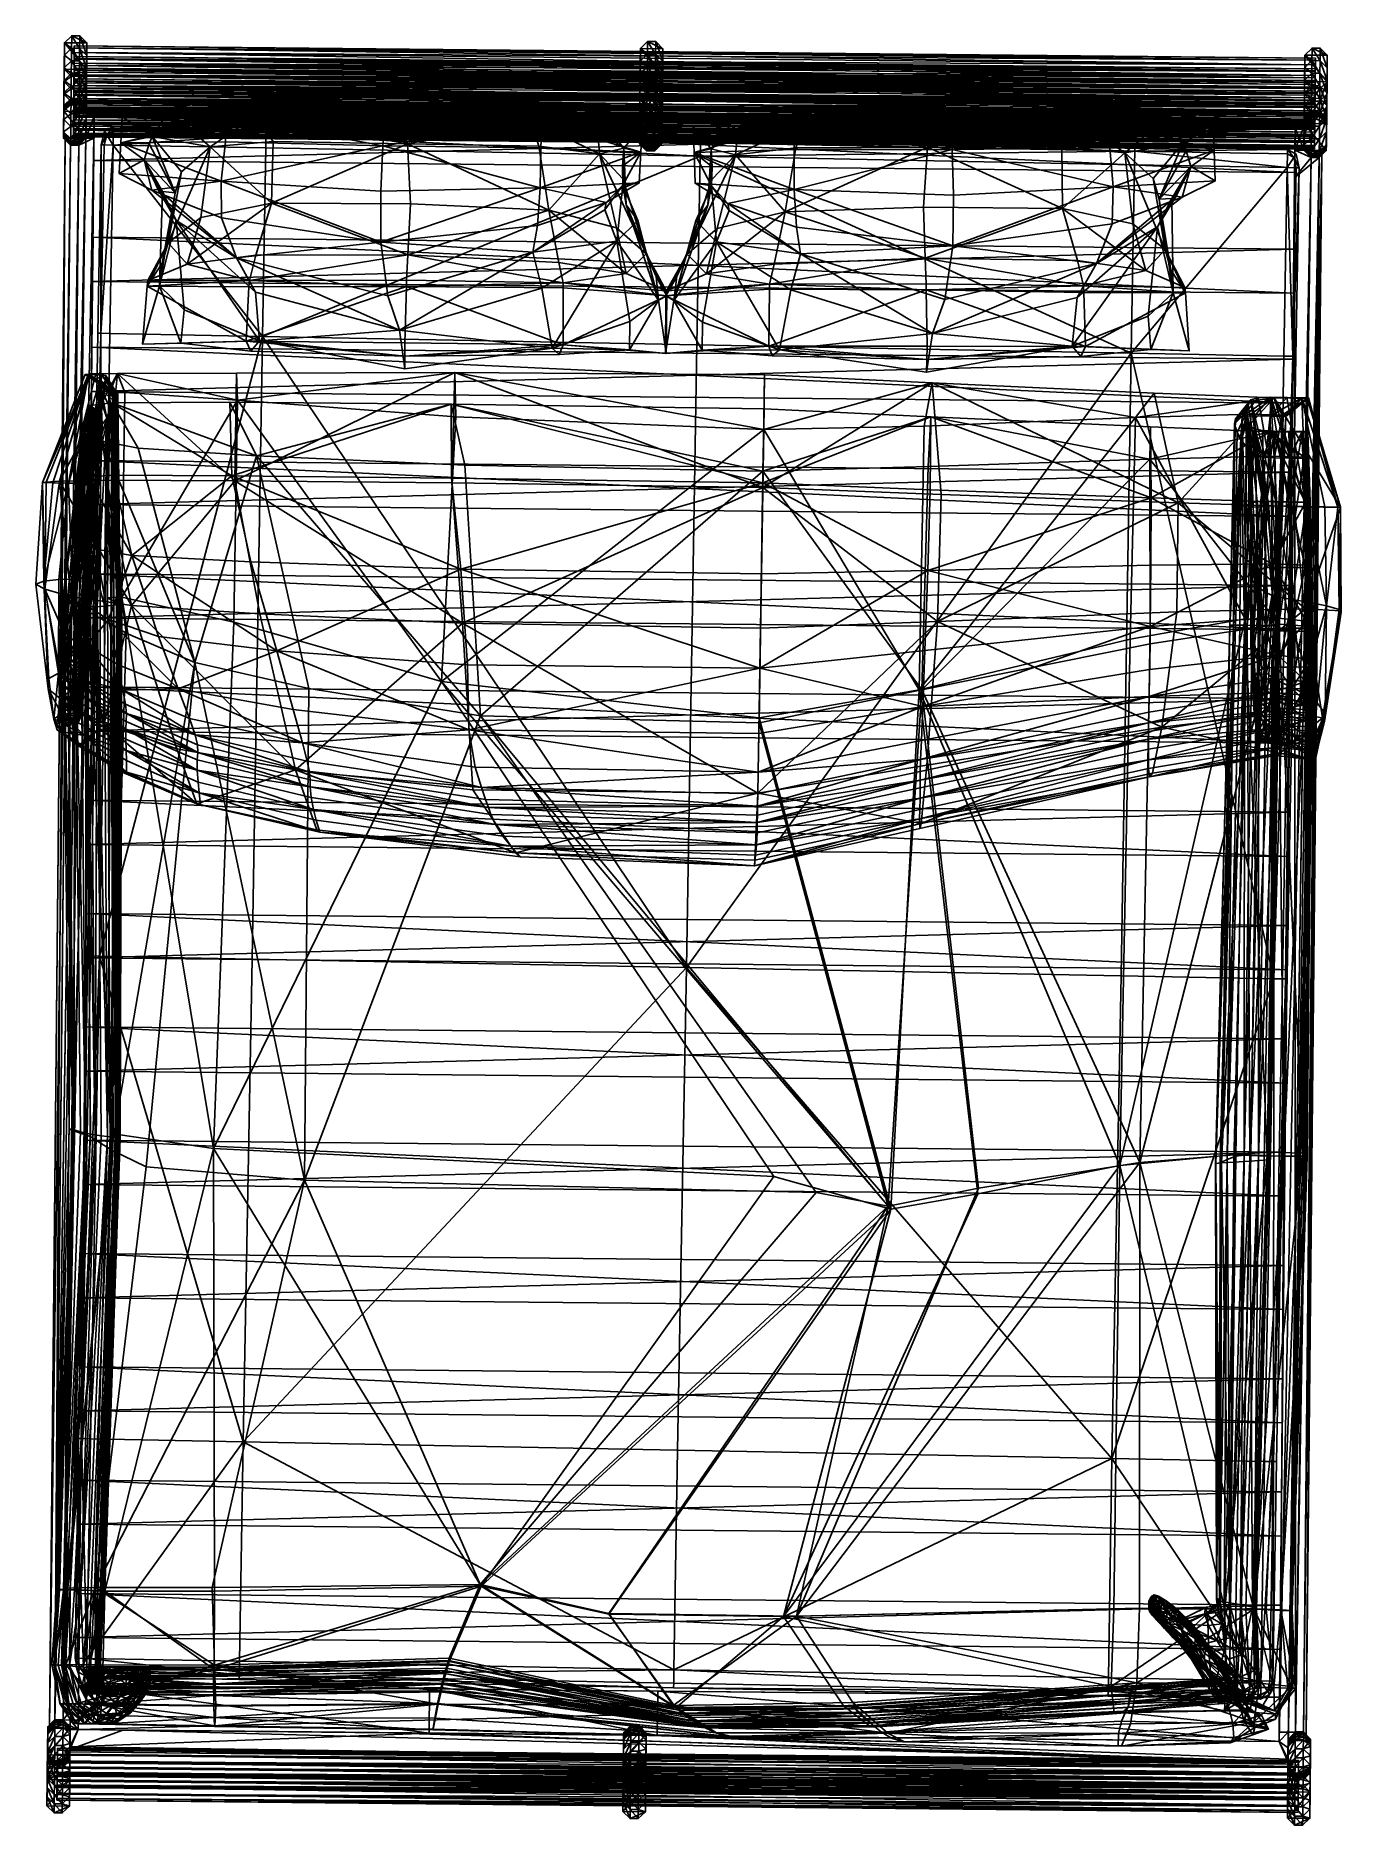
# Model space of a CAD drawing. Extents: x -105 to 61, y -168 to 59.
import ezdxf

# ---------------------------------------------------------------- set-up
doc = ezdxf.new("R2010")
doc.units = 0
doc.layers.get('0').update_dxf_attribs({"color": 34, "linetype": 'CONTINUOUS'})

msp = doc.modelspace()

# ---------------------------------------------------------------- meshes
at = {"color": 76}
mesh = msp.add_polyface(dxfattribs=at)
corners = [(-100.44, 56.12, 82.36), (-99.4, 56.11, 82.36), (-99.42, 54.51, 73.03), (-100.45, 54.52, 73.03), (-101.35, 55.23, 82.51), (-101.37, 53.64, 73.19), (-100.42, 57.72, 91.68), (-99.39, 57.71, 91.68), (-101.34, 56.83, 91.83), (-101.37, 53.47, 92.41), (-100.4, 59.32, 101), (-99.37, 59.31, 101), (-101.32, 58.43, 101.15), (-101.36, 55.07, 101.73), (-100.46, 54.16, 101.88), (-99.42, 54.15, 101.88), (-98.5, 55.04, 101.73), (-98.47, 58.4, 101.15), (-100.1, 54.92, 99.79), (-100.09, 55.53, 100.4), (-100.08, 56.36, 100.62), (-100.1, 54.7, 98.97), (-100.1, 54.92, 98.14), (-100.09, 55.53, 97.53), (-100.08, 56.36, 97.31), (-100.07, 57.19, 97.53), (-100.07, 57.79, 98.14), (-100.07, 58.02, 98.97), (-100.07, 57.79, 99.79), (-100.07, 57.19, 100.4), (-100.1, 55, 89.31), (-100.1, 54.17, 89.53), (-100.1, 55, 92.62), (-100.09, 55.83, 89.53), (-100.08, 56.43, 90.14), (-100.08, 56.66, 90.97), (-100.08, 56.43, 91.79), (-100.09, 55.83, 92.4), (-100.1, 54.96, 82.14), (-100.1, 54.35, 81.53), (-100.11, 53.52, 84.62), (-100.09, 55.18, 82.97), (-100.1, 54.96, 83.79)]
mesh.append_faces([[corners[k] for k in face] for face in [(13, 16, 12, 13)]], dxfattribs={"vtx0": -1, "vtx1": -1, "vtx3": -1, "color": 76})
mesh.append_faces([[corners[k] for k in face] for face in [(13, 15, 16, 13), (17, 10, 12, 17)]], dxfattribs={"vtx0": -1, "vtx2": -1, "vtx3": -1, "color": 76})
mesh.append_faces([[corners[k] for k in face] for face in [(16, 17, 12, 16), (21, 18, 20, 21), (22, 21, 20, 22), (23, 22, 20, 23), (24, 23, 20, 24), (25, 24, 20, 25), (26, 25, 20, 26), (27, 26, 20, 27), (28, 27, 20, 28), (30, 31, 32, 30), (33, 30, 32, 33), (34, 33, 32, 34), (35, 34, 32, 35), (36, 35, 32, 36), (38, 39, 40, 38), (41, 38, 40, 41), (42, 41, 40, 42)]], dxfattribs={"vtx1": -1, "vtx2": -1, "vtx3": -1, "color": 76})
mesh.append_faces([[corners[k] for k in face] for face in [(29, 28, 20, 29), (37, 36, 32, 37)]], dxfattribs={"vtx1": -1, "vtx3": -1, "color": 76})
mesh.append_faces([[corners[k] for k in face] for face in [(0, 1, 2, 0), (2, 3, 0, 2), (4, 0, 3, 4), (3, 5, 4, 3), (6, 7, 1, 6), (1, 0, 6, 1), (8, 6, 0, 8), (0, 4, 8, 0), (9, 8, 4, 9), (10, 11, 7, 10), (7, 6, 10, 7), (12, 10, 6, 12), (6, 8, 12, 6), (13, 12, 8, 13), (8, 9, 13, 8), (13, 14, 15, 13), (17, 11, 10, 17), (18, 19, 20, 18)]], dxfattribs={"vtx2": -1, "vtx3": -1, "color": 76})
mesh = msp.add_polyface(dxfattribs=at)
corners = [(-98.59, 46.29, 27.77), (-98.59, 46.29, 20.28), (-99.51, 45.39, 20.28), (-98.59, 46.29, 29.63), (-98.56, 49.38, 29.63), (-98.56, 49.38, 27.77), (-99.51, 45.39, 27.77), (-98.56, 49.38, 20.28), (-97.57, 46.28, 20.28), (-98.56, 49.69, 9.21), (-98.59, 46.28, 9.21), (-98.59, 46.28, -0.07), (-98.56, 49.69, -0.07), (-98.56, 49.7, 18.49), (-98.59, 46.29, 18.49), (-98.56, 49.7, 27.77), (-98.59, 46.29, 27.77), (-98.56, 49.71, 37.05), (-98.59, 46.3, 37.06), (-98.56, 49.71, 46.33), (-98.59, 46.3, 46.34), (-98.56, 49.74, 47.99), (-98.59, 46.33, 48.1), (-98.56, 49.83, 49.63), (-98.59, 46.43, 49.87), (-98.55, 49.97, 51.28), (-98.59, 46.58, 51.62), (-98.55, 50.16, 52.91), (-98.59, 46.78, 53.38), (-98.55, 50.41, 54.55), (-98.58, 47.05, 55.12), (-98.53, 52.01, 63.87), (-98.57, 48.65, 64.44), (-98.52, 53.61, 73.19), (-99.42, 54.51, 73.03), (-99.4, 56.11, 82.36), (-98.5, 55.21, 82.51), (-99.39, 57.71, 91.68), (-98.49, 56.8, 91.83), (-98.5, 55.04, 101.73), (-99.42, 54.15, 101.88), (-99.44, 52.55, 92.56), (-98.52, 53.44, 92.41), (-99.37, 59.31, 101), (-98.47, 58.4, 101.15)]
mesh.append_faces([[corners[k] for k in face] for face in [(0, 1, 2, 0), (3, 4, 5, 3), (5, 0, 3, 5), (3, 0, 6, 3), (0, 5, 7, 0), (7, 1, 0, 7), (2, 1, 8, 2), (9, 10, 11, 9), (11, 12, 9, 11), (13, 14, 10, 13), (10, 9, 13, 10), (15, 16, 14, 15), (14, 13, 15, 14), (17, 18, 16, 17), (16, 15, 17, 16), (19, 20, 18, 19), (18, 17, 19, 18), (21, 22, 20, 21), (20, 19, 21, 20), (23, 24, 22, 23), (22, 21, 23, 22), (25, 26, 24, 25), (24, 23, 25, 24), (27, 28, 26, 27), (26, 25, 27, 26), (29, 30, 28, 29), (28, 27, 29, 28), (31, 32, 30, 31), (30, 29, 31, 30), (32, 31, 33, 32), (34, 33, 31, 34), (35, 36, 33, 35), (33, 34, 35, 33), (37, 38, 36, 37), (36, 35, 37, 36), (39, 40, 41, 39), (41, 42, 39, 41), (43, 44, 38, 43), (38, 37, 43, 38)]], dxfattribs={"vtx2": -1, "vtx3": -1, "color": 76})
mesh = msp.add_polyface(dxfattribs=at)
corners = [(57.93, 55.62, 100.4), (-100.07, 57.19, 100.4), (-100.08, 56.36, 100.62), (57.92, 54.79, 100.62), (57.93, 55.62, 97.53), (-100.07, 57.19, 97.53), (-100.07, 57.79, 98.14), (57.92, 54.79, 97.31), (-100.08, 56.36, 97.31), (57.91, 53.96, 97.53), (-100.09, 55.53, 97.53), (57.91, 53.35, 98.14), (-100.1, 54.92, 98.14), (57.91, 53.13, 98.97), (-100.1, 54.7, 98.97), (57.91, 53.35, 99.79), (-100.1, 54.92, 99.79), (57.91, 53.96, 100.4), (-100.09, 55.53, 100.4), (57.92, 54.26, 92.4), (-100.09, 55.83, 92.4), (-100.1, 55, 92.62), (57.91, 53.43, 92.62), (57.92, 54.87, 91.79), (-100.08, 56.43, 91.79), (57.92, 55.09, 90.97), (-100.08, 56.66, 90.97), (57.92, 54.87, 90.14), (-100.08, 56.43, 90.14), (57.92, 54.26, 89.53), (-100.09, 55.83, 89.53), (57.91, 53.43, 89.31), (-100.1, 55, 89.31), (57.9, 52.6, 89.53), (-100.1, 54.17, 92.4), (57.91, 53.39, 83.79), (-100.1, 54.96, 83.79), (-100.1, 54.35, 84.4), (57.9, 52.79, 84.4), (57.91, 53.62, 82.97), (-100.09, 55.18, 82.97), (57.91, 53.39, 82.14), (-100.1, 54.96, 82.14), (57.9, 52.79, 81.53), (-100.1, 54.35, 81.53)]
mesh.append_faces([[corners[k] for k in face] for face in [(0, 1, 2, 0), (2, 3, 0, 2), (4, 5, 6, 4), (7, 8, 5, 7), (5, 4, 7, 5), (9, 10, 8, 9), (8, 7, 9, 8), (11, 12, 10, 11), (10, 9, 11, 10), (13, 14, 12, 13), (12, 11, 13, 12), (15, 16, 14, 15), (14, 13, 15, 14), (17, 18, 16, 17), (16, 15, 17, 16), (3, 2, 18, 3), (18, 17, 3, 18), (19, 20, 21, 19), (21, 22, 19, 21), (23, 24, 20, 23), (20, 19, 23, 20), (25, 26, 24, 25), (24, 23, 25, 24), (27, 28, 26, 27), (26, 25, 27, 26), (29, 30, 28, 29), (28, 27, 29, 28), (31, 32, 30, 31), (30, 29, 31, 30), (32, 31, 33, 32), (22, 21, 34, 22), (35, 36, 37, 35), (37, 38, 35, 37), (39, 40, 36, 39), (36, 35, 39, 36), (41, 42, 40, 41), (40, 39, 41, 40), (43, 44, 42, 43), (42, 41, 43, 42)]], dxfattribs={"vtx2": -1, "vtx3": -1, "color": 76})
mesh = msp.add_polyface(dxfattribs=at)
corners = [(-98.56, 49.38, 29.63), (56.51, 47.84, 29.63), (56.51, 47.84, 27.77), (56.51, 47.84, 20.28), (-98.56, 49.38, 20.28), (56.46, 44.8, 29.63), (56.48, 44.76, 29.63), (56.48, 44.76, 27.77), (56.48, 44.86, 29.63), (56.48, 44.75, 20.28), (55.33, 44.76, 20.28), (57.38, 43.83, 20.28), (55.29, 41.22, 20.28), (55.36, 47.55, 20.28), (55.33, 44.81, 29.63), (55.33, 44.77, 29.63), (55.36, 47.55, 29.63), (55.36, 47.55, 22.88), (-97.54, 49.07, 29.63), (56.48, 44.74, 9.21), (56.51, 48.15, 9.21), (56.51, 48.15, -0.07), (56.48, 44.74, -0.07), (56.48, 44.75, 18.49), (55.3, 41.92, 22.88), (55.3, 41.92, 20.28), (55.2, 32.17, 20.28), (55.2, 32.17, 22.88), (55.15, 26.54, 22.88), (55.15, 26.54, 20.28), (55.06, 18.17, 20.28), (55.06, 18.17, 22.88), (55.01, 12.54, 22.88), (55.01, 12.54, 20.28), (57.94, 56.23, 99.79), (-100.07, 57.79, 99.79), (-100.07, 57.19, 100.4), (57.93, 55.62, 100.4), (57.94, 56.45, 98.97), (-100.07, 58.02, 98.97), (57.94, 56.23, 98.14), (-100.07, 57.79, 98.14), (57.93, 55.62, 97.53)]
mesh.append_faces([[corners[k] for k in face] for face in [(3, 13, 4, 3)]], dxfattribs={"vtx0": -1, "vtx1": -1, "vtx3": -1, "color": 76})
mesh.append_faces([[corners[k] for k in face] for face in [(3, 10, 13, 3), (16, 8, 1, 16), (16, 1, 0, 16), (17, 10, 12, 17)]], dxfattribs={"vtx0": -1, "vtx2": -1, "vtx3": -1, "color": 76})
mesh.append_faces([[corners[k] for k in face] for face in [(8, 5, 7, 8), (1, 8, 7, 1), (16, 14, 8, 16), (15, 14, 17, 15)]], dxfattribs={"vtx1": -1, "vtx2": -1, "vtx3": -1, "color": 76})
mesh.append_faces([[corners[k] for k in face] for face in [(3, 4, 2, 3)]], dxfattribs={"vtx1": -1, "vtx3": -1, "color": 76})
mesh.append_faces([[corners[k] for k in face] for face in [(0, 1, 2, 0), (5, 6, 7, 5), (9, 3, 2, 9), (2, 7, 9, 2), (10, 9, 11, 10), (11, 12, 10, 11), (3, 9, 10, 3), (5, 14, 15, 5), (15, 6, 5, 15), (14, 5, 8, 14), (14, 16, 17, 14), (17, 16, 18, 17), (19, 20, 21, 19), (21, 22, 19, 21), (20, 19, 23, 20), (17, 13, 10, 17), (13, 17, 24, 13), (24, 25, 13, 24), (26, 27, 28, 26), (28, 29, 26, 28), (30, 31, 32, 30), (32, 33, 30, 32), (34, 35, 36, 34), (36, 37, 34, 36), (38, 39, 35, 38), (35, 34, 38, 35), (40, 41, 39, 40), (39, 38, 40, 39), (41, 40, 42, 41)]], dxfattribs={"vtx2": -1, "vtx3": -1, "color": 76})
mesh = msp.add_polyface(dxfattribs=at)
corners = [(-98.56, 49.38, 27.77), (-98.56, 49.38, 29.63), (56.51, 47.84, 27.77), (-98.56, 49.38, 20.28), (-97.54, 49.07, 20.28), (-97.57, 46.28, 20.28), (-98.59, 46.29, 20.28), (-97.54, 49.07, 29.63), (55.36, 47.55, 29.63), (-98.59, 46.29, 29.63), (-97.57, 46.28, 29.63), (-97.54, 49.07, 22.88), (55.36, 47.55, 22.88), (-98.52, 53.61, 73.19), (-98.55, 50.25, 73.76), (-98.57, 48.65, 64.44), (-98.5, 55.21, 82.51), (-98.54, 51.84, 83.09), (-98.49, 56.8, 91.83), (-98.52, 53.44, 92.41), (-98.47, 58.4, 101.15), (-98.5, 55.04, 101.73), (-97.59, 43.44, 20.28), (-97.59, 43.44, 22.88), (-97.69, 33.68, 22.88), (-97.69, 33.68, 20.28), (-97.75, 28.05, 20.28), (-97.75, 28.05, 22.88), (-97.83, 19.68, 22.88), (-97.83, 19.68, 20.28), (-97.89, 14.05, 20.28), (-97.89, 14.05, 22.88), (-28.12, 45.58, 9.21), (-28.08, 48.99, 9.21), (-28.08, 48.99, -0.07), (-28.12, 45.58, -0.07), (-28.12, 45.59, 18.49), (-28.08, 49, 18.49), (-28.12, 45.59, 27.77), (-28.08, 49, 27.77), (-28.12, 45.6, 37.06), (-28.08, 49.01, 37.05), (-28.12, 45.61, 46.34), (-28.08, 49.02, 46.33), (-28.12, 45.64, 48.1), (-28.08, 49.04, 47.99), (-28.12, 45.73, 49.87), (-28.08, 49.13, 49.63), (-28.12, 45.88, 51.62), (-28.08, 49.27, 51.28), (-28.11, 46.09, 53.38)]
mesh.append_faces([[corners[k] for k in face] for face in [(4, 6, 3, 4), (7, 1, 9, 7)]], dxfattribs={"vtx0": -1, "vtx2": -1, "vtx3": -1, "color": 76})
mesh.append_faces([[corners[k] for k in face] for face in [(7, 9, 10, 7), (10, 11, 7, 10)]], dxfattribs={"vtx0": -1, "vtx3": -1, "color": 76})
mesh.append_faces([[corners[k] for k in face] for face in [(0, 1, 2, 0), (3, 0, 2, 3), (7, 8, 1, 7)]], dxfattribs={"vtx1": -1, "vtx2": -1, "vtx3": -1, "color": 76})
mesh.append_faces([[corners[k] for k in face] for face in [(4, 5, 6, 4), (7, 11, 12, 7), (13, 14, 15, 13), (16, 17, 14, 16), (14, 13, 16, 14), (18, 19, 17, 18), (17, 16, 18, 17), (20, 21, 19, 20), (19, 18, 20, 19), (11, 4, 22, 11), (22, 23, 11, 22), (24, 25, 26, 24), (26, 27, 24, 26), (28, 29, 30, 28), (30, 31, 28, 30), (32, 33, 34, 32), (34, 35, 32, 34), (36, 37, 33, 36), (33, 32, 36, 33), (38, 39, 37, 38), (37, 36, 38, 37), (40, 41, 39, 40), (39, 38, 40, 39), (42, 43, 41, 42), (41, 40, 42, 41), (44, 45, 43, 44), (43, 42, 44, 43), (46, 47, 45, 46), (45, 44, 46, 45), (48, 49, 47, 48), (47, 46, 48, 47), (49, 48, 50, 49)]], dxfattribs={"vtx2": -1, "vtx3": -1, "color": 76})
mesh = msp.add_polyface(dxfattribs=at)
corners = [(-28.08, 49.01, 37.05), (-27.17, 49.91, 37.05), (-27.17, 49.91, 27.77), (-28.08, 49.02, 46.33), (-27.17, 49.92, 46.33), (-28.08, 49.04, 47.99), (-27.17, 49.95, 47.95), (-28.08, 49.13, 49.63), (-27.16, 50.03, 49.57), (-28.08, 49.27, 51.28), (-27.16, 50.17, 51.18), (-28.08, 49.47, 52.91), (-27.16, 50.36, 52.79), (-28.08, 49.72, 54.55), (-27.16, 50.6, 54.39), (-28.06, 51.31, 63.87), (-27.14, 52.2, 63.71), (-28.05, 52.91, 73.19), (-27.13, 53.8, 73.03), (-28.08, 49.55, 73.76), (-28.09, 47.95, 64.44), (-28.03, 54.51, 82.51), (-27.11, 55.39, 82.36), (-28.06, 51.15, 83.09), (-27.16, 50.24, 83.24), (-27.18, 48.64, 73.92), (-28.01, 56.1, 91.83), (-27.1, 56.99, 91.68), (-28.05, 52.74, 92.41), (-27.15, 51.84, 92.56), (-28, 57.7, 101.15), (-27.08, 58.59, 101), (-28.03, 54.34, 101.73), (-27.13, 53.43, 101.88), (-26.1, 53.42, 101.88), (-25.18, 54.31, 101.73)]
mesh.append_faces([[corners[k] for k in face] for face in [(32, 35, 30, 32)]], dxfattribs={"vtx0": -1, "vtx1": -1, "vtx3": -1, "color": 76})
mesh.append_faces([[corners[k] for k in face] for face in [(0, 1, 2, 0), (3, 4, 1, 3), (1, 0, 3, 1), (5, 6, 4, 5), (4, 3, 5, 4), (7, 8, 6, 7), (6, 5, 7, 6), (9, 10, 8, 9), (8, 7, 9, 8), (11, 12, 10, 11), (10, 9, 11, 10), (13, 14, 12, 13), (12, 11, 13, 12), (15, 16, 14, 15), (14, 13, 15, 14), (17, 18, 16, 17), (16, 15, 17, 16), (19, 17, 15, 19), (15, 20, 19, 15), (21, 22, 18, 21), (18, 17, 21, 18), (23, 21, 17, 23), (17, 19, 23, 17), (24, 23, 19, 24), (19, 25, 24, 19), (26, 27, 22, 26), (22, 21, 26, 22), (28, 26, 21, 28), (21, 23, 28, 21), (29, 28, 23, 29), (23, 24, 29, 23), (30, 31, 27, 30), (27, 26, 30, 27), (32, 30, 26, 32), (26, 28, 32, 26), (33, 32, 28, 33), (28, 29, 33, 28), (32, 33, 34, 32)]], dxfattribs={"vtx2": -1, "vtx3": -1, "color": 76})
mesh = msp.add_polyface(dxfattribs=at)
corners = [(-27.16, 50.6, 54.39), (-26.13, 50.59, 54.39), (-26.13, 50.35, 52.79), (-26.11, 52.19, 63.71), (-25.21, 51.28, 63.87), (-25.22, 49.69, 54.55), (-27.14, 52.2, 63.71), (-25.19, 52.88, 73.19), (-25.23, 49.52, 73.76), (-25.24, 47.92, 64.44), (-26.09, 53.79, 73.03), (-27.13, 53.8, 73.03), (-25.18, 54.48, 82.51), (-25.21, 51.12, 83.09), (-26.08, 55.38, 82.36), (-27.11, 55.39, 82.36), (-25.19, 52.71, 92.41), (-26.11, 51.83, 92.56), (-26.13, 50.23, 83.24), (-25.16, 56.08, 91.83), (-26.06, 56.98, 91.68), (-27.1, 56.99, 91.68), (-27.15, 51.84, 92.56), (-27.16, 50.24, 83.24), (-25.18, 54.31, 101.73), (-26.1, 53.42, 101.88), (-25.15, 57.67, 101.15), (-26.05, 58.58, 101), (-27.08, 58.59, 101), (-27.13, 53.43, 101.88), (-28.03, 54.34, 101.73), (-28, 57.7, 101.15)]
mesh.append_faces([[corners[k] for k in face] for face in [(30, 25, 24, 30), (26, 28, 31, 26)]], dxfattribs={"vtx0": -1, "vtx2": -1, "vtx3": -1, "color": 76})
mesh.append_faces([[corners[k] for k in face] for face in [(24, 26, 31, 24)]], dxfattribs={"vtx1": -1, "vtx2": -1, "vtx3": -1, "color": 76})
mesh.append_faces([[corners[k] for k in face] for face in [(0, 1, 2, 0), (3, 4, 5, 3), (5, 1, 3, 5), (6, 3, 1, 6), (1, 0, 6, 1), (7, 8, 9, 7), (10, 7, 4, 10), (4, 3, 10, 4), (11, 10, 3, 11), (3, 6, 11, 3), (12, 13, 8, 12), (8, 7, 12, 8), (14, 12, 7, 14), (7, 10, 14, 7), (15, 14, 10, 15), (10, 11, 15, 10), (16, 17, 18, 16), (18, 13, 16, 18), (19, 16, 13, 19), (13, 12, 19, 13), (20, 19, 12, 20), (12, 14, 20, 12), (21, 20, 14, 21), (14, 15, 21, 14), (17, 22, 23, 17), (23, 18, 17, 23), (24, 25, 17, 24), (17, 16, 24, 17), (26, 24, 16, 26), (16, 19, 26, 16), (27, 26, 19, 27), (19, 20, 27, 19), (28, 27, 20, 28), (20, 21, 28, 20), (25, 29, 22, 25), (22, 17, 25, 22), (26, 27, 28, 26)]], dxfattribs={"vtx2": -1, "vtx3": -1, "color": 76})
mesh = msp.add_polyface(dxfattribs=at)
corners = [(58.52, 54.55, 82.36), (59.42, 53.64, 82.51), (59.4, 52.04, 73.19), (57.49, 54.56, 82.36), (58.5, 52.95, 73.03), (57.47, 52.96, 73.03), (56.57, 53.67, 82.51), (59.44, 55.24, 91.83), (59.4, 51.88, 92.41), (59.39, 50.28, 83.09), (58.53, 56.14, 91.68), (57.5, 56.15, 91.68), (56.58, 55.27, 91.83), (59.45, 56.83, 101.15), (59.42, 53.47, 101.73), (58.55, 57.74, 101), (57.52, 57.75, 101), (56.6, 56.86, 101.15), (56.57, 53.5, 101.73), (58.5, 52.59, 101.88), (57.94, 56.23, 99.79), (57.93, 55.62, 100.4), (57.92, 54.79, 100.62), (57.94, 56.45, 98.97), (57.91, 53.35, 99.79), (57.91, 53.13, 98.97), (57.91, 53.35, 98.14), (57.91, 53.96, 97.53), (57.92, 54.79, 97.31), (57.93, 55.62, 97.53), (57.94, 56.23, 98.14), (57.91, 53.96, 100.4), (57.92, 54.87, 91.79), (57.92, 54.26, 92.4), (57.91, 53.43, 92.62), (57.92, 55.09, 90.97), (57.9, 52.6, 89.53), (57.91, 53.43, 89.31), (57.92, 54.26, 89.53), (57.92, 54.87, 90.14)]
mesh.append_faces([[corners[k] for k in face] for face in [(18, 14, 17, 18), (23, 22, 30, 23), (35, 34, 39, 35)]], dxfattribs={"vtx0": -1, "vtx1": -1, "vtx3": -1, "color": 76})
mesh.append_faces([[corners[k] for k in face] for face in [(18, 19, 14, 18), (13, 16, 17, 13), (22, 25, 26, 22), (22, 26, 27, 22), (22, 27, 28, 22), (22, 28, 29, 22), (22, 29, 30, 22), (34, 36, 37, 34), (34, 37, 38, 34), (34, 38, 39, 34)]], dxfattribs={"vtx0": -1, "vtx2": -1, "vtx3": -1, "color": 76})
mesh.append_faces([[corners[k] for k in face] for face in [(14, 13, 17, 14)]], dxfattribs={"vtx1": -1, "vtx2": -1, "vtx3": -1, "color": 76})
mesh.append_faces([[corners[k] for k in face] for face in [(0, 1, 2, 0), (3, 0, 4, 3), (4, 5, 3, 4), (6, 3, 5, 6), (7, 8, 9, 7), (10, 7, 1, 10), (1, 0, 10, 1), (11, 10, 0, 11), (0, 3, 11, 0), (12, 11, 3, 12), (3, 6, 12, 3), (13, 14, 8, 13), (8, 7, 13, 8), (15, 13, 7, 15), (7, 10, 15, 7), (16, 15, 10, 16), (10, 11, 16, 10), (17, 16, 11, 17), (11, 12, 17, 11), (13, 15, 16, 13), (23, 20, 22, 23), (22, 24, 25, 22), (35, 32, 34, 35)]], dxfattribs={"vtx2": -1, "vtx3": -1, "color": 76})
mesh.append_faces([[corners[k] for k in face] for face in [(20, 21, 22, 20), (31, 24, 22, 31), (32, 33, 34, 32)]], dxfattribs={"vtx3": -1, "color": 76})
mesh = msp.add_polyface(dxfattribs=at)
corners = [(-99.43, 52.92, 63.71), (-98.53, 52.01, 63.87), (-98.55, 50.41, 54.55), (-100.47, 52.93, 63.71), (-99.45, 51.32, 54.39), (-101.39, 52.04, 63.87), (-100.48, 51.33, 54.39), (-99.42, 54.51, 73.03), (-100.45, 54.52, 73.03), (-101.37, 53.64, 73.19), (-101.39, 51.87, 83.09), (-101.35, 55.23, 82.51), (-101.4, 50.28, 73.76), (-98.52, 53.44, 92.41), (-99.44, 52.55, 92.56), (-99.45, 50.96, 83.24), (-101.37, 53.47, 92.41), (-100.47, 52.56, 92.56), (-100.49, 50.97, 83.24), (-100.46, 54.16, 101.88), (-101.36, 55.07, 101.73), (-99.42, 54.15, 101.88), (-100.11, 53.56, 91.79), (-100.1, 54.17, 92.4), (-100.1, 55, 92.62), (-100.11, 53.34, 90.97), (-100.11, 53.56, 90.14), (-100.1, 54.17, 89.53), (-100.12, 52.09, 83.79), (-100.12, 52.69, 84.4), (-100.11, 53.52, 84.62), (-100.13, 51.86, 82.97), (-100.12, 52.09, 82.14), (-100.12, 52.69, 81.53), (-100.11, 53.52, 81.31), (-100.1, 54.35, 81.53), (-100.1, 54.35, 84.4), (-100.1, 54.96, 83.79), (-100.12, 52.17, 73.31), (-100.13, 51.34, 73.53), (-100.12, 52.17, 76.62), (-100.12, 53, 73.53), (-100.11, 53.6, 74.14), (-100.11, 53.83, 74.97), (-100.11, 53.6, 75.79), (-100.12, 53, 76.4), (-100.12, 52.37, 66.14), (-100.13, 51.76, 65.53), (-100.14, 50.93, 68.62), (-100.12, 52.59, 66.97), (-100.12, 52.37, 67.79)]
mesh.append_faces([[corners[k] for k in face] for face in [(25, 22, 24, 25), (26, 25, 24, 26), (27, 26, 24, 27), (31, 28, 30, 31), (32, 31, 30, 32), (33, 32, 30, 33), (34, 33, 30, 34), (35, 34, 30, 35), (38, 39, 40, 38), (41, 38, 40, 41), (42, 41, 40, 42), (43, 42, 40, 43), (44, 43, 40, 44), (46, 47, 48, 46), (49, 46, 48, 49), (50, 49, 48, 50)]], dxfattribs={"vtx1": -1, "vtx2": -1, "vtx3": -1, "color": 76})
mesh.append_faces([[corners[k] for k in face] for face in [(36, 37, 30, 36), (45, 44, 40, 45)]], dxfattribs={"vtx1": -1, "vtx3": -1, "color": 76})
mesh.append_faces([[corners[k] for k in face] for face in [(0, 1, 2, 0), (3, 0, 4, 3), (5, 3, 6, 5), (1, 0, 7, 1), (8, 7, 0, 8), (0, 3, 8, 0), (9, 8, 3, 9), (3, 5, 9, 3), (10, 11, 9, 10), (9, 12, 10, 9), (13, 14, 15, 13), (11, 10, 16, 11), (17, 16, 10, 17), (10, 18, 17, 10), (14, 17, 18, 14), (19, 20, 16, 19), (16, 17, 19, 16), (21, 19, 17, 21), (17, 14, 21, 17), (22, 23, 24, 22), (28, 29, 30, 28)]], dxfattribs={"vtx2": -1, "vtx3": -1, "color": 76})
mesh = msp.add_polyface(dxfattribs=at)
corners = [(-97.54, 49.07, 20.28), (55.36, 47.55, 20.28), (55.3, 41.92, 20.28), (55.36, 47.55, 22.88), (-97.54, 49.07, 22.88), (-97.59, 43.44, 22.88), (57.9, 52.6, 89.53), (-100.1, 54.17, 89.53), (-100.1, 55, 89.31), (57.89, 52, 90.14), (-100.11, 53.56, 90.14), (57.89, 51.77, 90.97), (-100.11, 53.34, 90.97), (57.89, 52, 91.79), (-100.11, 53.56, 91.79), (57.9, 52.6, 92.4), (-100.1, 54.17, 92.4), (57.91, 53.43, 92.62), (57.9, 52.79, 84.4), (-100.1, 54.35, 84.4), (-100.11, 53.52, 84.62), (57.89, 51.96, 84.62), (57.89, 51.96, 81.31), (-100.11, 53.52, 81.31), (-100.1, 54.35, 81.53), (57.9, 52.79, 81.53), (57.89, 51.13, 81.53), (-100.12, 52.69, 81.53), (57.88, 50.52, 82.14), (57.89, 51.13, 84.4), (-100.12, 52.69, 84.4), (-100.12, 52.09, 83.79), (57.88, 50.52, 83.79), (57.89, 51.43, 76.4), (-100.12, 53, 76.4), (-100.12, 52.17, 76.62), (57.88, 50.6, 76.62), (57.89, 52.04, 75.79), (-100.11, 53.6, 75.79), (57.9, 52.26, 74.97), (-100.11, 53.83, 74.97), (57.89, 52.04, 74.14), (-100.11, 53.6, 74.14), (57.89, 51.43, 73.53), (-100.12, 53, 73.53), (57.88, 50.6, 73.31), (-100.12, 52.17, 73.31), (57.88, 51.02, 66.97), (-100.12, 52.59, 66.97), (-100.12, 52.37, 67.79), (57.88, 50.8, 67.79), (57.88, 50.8, 66.14), (-100.12, 52.37, 66.14)]
mesh.append_faces([[corners[k] for k in face] for face in [(0, 1, 2, 0), (3, 4, 5, 3), (6, 7, 8, 6), (9, 10, 7, 9), (7, 6, 9, 7), (11, 12, 10, 11), (10, 9, 11, 10), (13, 14, 12, 13), (12, 11, 13, 12), (15, 16, 14, 15), (14, 13, 15, 14), (16, 15, 17, 16), (18, 19, 20, 18), (20, 21, 18, 20), (22, 23, 24, 22), (24, 25, 22, 24), (26, 27, 23, 26), (23, 22, 26, 23), (27, 26, 28, 27), (29, 30, 31, 29), (31, 32, 29, 31), (21, 20, 30, 21), (30, 29, 21, 30), (33, 34, 35, 33), (35, 36, 33, 35), (37, 38, 34, 37), (34, 33, 37, 34), (39, 40, 38, 39), (38, 37, 39, 38), (41, 42, 40, 41), (40, 39, 41, 40), (43, 44, 42, 43), (42, 41, 43, 42), (45, 46, 44, 45), (44, 43, 45, 44), (47, 48, 49, 47), (49, 50, 47, 49), (51, 52, 48, 51), (48, 47, 51, 48)]], dxfattribs={"vtx2": -1, "vtx3": -1, "color": 76})
mesh = msp.add_polyface(dxfattribs=at)
corners = [(56.48, 44.75, 20.28), (56.48, 44.76, 27.77), (57.38, 43.84, 27.77), (56.48, 44.76, 29.63), (57.38, 43.84, 29.63), (56.51, 47.84, 27.77), (56.51, 47.84, 29.63), (55.33, 44.77, 29.63), (57.38, 43.83, 9.21), (56.48, 44.74, 9.21), (56.48, 44.74, -0.07), (57.38, 43.82, -0.07), (56.48, 44.75, 18.49), (56.51, 48.16, 18.49), (56.51, 48.15, 9.21), (57.38, 43.83, 18.49), (56.48, 44.76, 27.77), (56.51, 48.17, 27.77), (57.38, 43.84, 27.77), (56.48, 44.76, 37.06), (56.51, 48.17, 37.05), (57.38, 43.84, 37.06), (56.48, 44.77, 46.34), (56.51, 48.18, 46.33), (56.48, 44.8, 48.1), (56.51, 48.21, 47.99), (56.48, 44.89, 49.87), (56.51, 48.29, 49.63), (56.48, 45.04, 51.62), (56.52, 48.43, 51.28), (56.48, 45.25, 53.38), (56.52, 48.63, 52.91), (56.49, 45.52, 55.12), (56.52, 48.88, 54.55), (56.5, 47.11, 64.44), (56.54, 50.47, 63.87), (56.52, 48.71, 73.76), (56.55, 52.07, 73.19), (56.53, 50.31, 83.09), (56.57, 53.67, 82.51), (56.55, 51.9, 92.41), (56.58, 55.27, 91.83), (56.57, 53.5, 101.73), (56.6, 56.86, 101.15)]
mesh.append_faces([[corners[k] for k in face] for face in [(5, 6, 1, 5)]], dxfattribs={"vtx1": -1, "vtx3": -1, "color": 76})
mesh.append_faces([[corners[k] for k in face] for face in [(0, 1, 2, 0), (2, 1, 3, 2), (3, 4, 2, 3), (4, 3, 7, 4), (8, 9, 10, 8), (10, 11, 8, 10), (12, 13, 14, 12), (15, 12, 9, 15), (9, 8, 15, 9), (16, 17, 13, 16), (13, 12, 16, 13), (18, 16, 12, 18), (12, 15, 18, 12), (19, 20, 17, 19), (17, 16, 19, 17), (21, 19, 16, 21), (16, 18, 21, 16), (22, 23, 20, 22), (20, 19, 22, 20), (24, 25, 23, 24), (23, 22, 24, 23), (26, 27, 25, 26), (25, 24, 26, 25), (28, 29, 27, 28), (27, 26, 28, 27), (30, 31, 29, 30), (29, 28, 30, 29), (32, 33, 31, 32), (31, 30, 32, 31), (34, 35, 33, 34), (33, 32, 34, 33), (36, 37, 35, 36), (35, 34, 36, 35), (38, 39, 37, 38), (37, 36, 38, 37), (40, 41, 39, 40), (39, 38, 40, 39), (42, 43, 41, 42), (41, 40, 42, 41)]], dxfattribs={"vtx2": -1, "vtx3": -1, "color": 76})
mesh = msp.add_polyface(dxfattribs=at)
corners = [(57.45, 51.36, 63.71), (58.49, 51.35, 63.71), (58.47, 49.76, 54.39), (58.5, 52.95, 73.03), (59.4, 52.04, 73.19), (59.39, 50.45, 63.87), (57.47, 52.96, 73.03), (56.55, 52.07, 73.19), (56.54, 50.47, 63.87), (59.42, 53.64, 82.51), (59.39, 50.28, 83.09), (59.37, 48.68, 73.76), (58.52, 54.55, 82.36), (56.57, 53.67, 82.51), (59.4, 51.88, 92.41), (58.48, 50.99, 92.56), (58.47, 49.39, 83.24), (59.44, 55.24, 91.83), (57.45, 51, 92.56), (56.55, 51.9, 92.41), (56.53, 50.31, 83.09), (59.42, 53.47, 101.73), (58.5, 52.59, 101.88), (57.47, 52.6, 101.88), (56.57, 53.5, 101.73), (57.91, 53.43, 92.62), (57.89, 52, 91.79), (57.89, 51.77, 90.97), (57.89, 52, 90.14), (57.9, 52.6, 89.53), (57.9, 52.6, 92.4), (57.91, 53.39, 83.79), (57.9, 52.79, 84.4), (57.89, 51.96, 84.62), (57.91, 53.62, 82.97), (57.88, 50.52, 83.79), (57.88, 50.3, 82.97), (57.88, 50.52, 82.14), (57.89, 51.13, 81.53), (57.89, 51.96, 81.31), (57.9, 52.79, 81.53), (57.91, 53.39, 82.14), (57.89, 51.13, 84.4), (57.89, 52.04, 75.79), (57.89, 51.43, 76.4), (57.88, 50.6, 76.62), (57.9, 52.26, 74.97), (57.88, 50.6, 73.31), (57.89, 51.43, 73.53), (57.89, 52.04, 74.14)]
mesh.append_faces([[corners[k] for k in face] for face in [(34, 33, 41, 34), (46, 45, 49, 46)]], dxfattribs={"vtx0": -1, "vtx1": -1, "vtx3": -1, "color": 76})
mesh.append_faces([[corners[k] for k in face] for face in [(25, 27, 28, 25), (25, 28, 29, 25), (33, 36, 37, 33), (33, 37, 38, 33), (33, 38, 39, 33), (33, 39, 40, 33), (33, 40, 41, 33), (45, 47, 48, 45), (45, 48, 49, 45)]], dxfattribs={"vtx0": -1, "vtx2": -1, "vtx3": -1, "color": 76})
mesh.append_faces([[corners[k] for k in face] for face in [(0, 1, 2, 0), (3, 4, 5, 3), (5, 1, 3, 5), (6, 3, 1, 6), (1, 0, 6, 1), (7, 6, 0, 7), (0, 8, 7, 0), (9, 10, 11, 9), (4, 3, 12, 4), (6, 7, 13, 6), (14, 15, 16, 14), (10, 9, 17, 10), (18, 19, 20, 18), (21, 22, 15, 21), (15, 14, 21, 15), (23, 24, 19, 23), (19, 18, 23, 19), (22, 23, 18, 22), (18, 15, 22, 18), (24, 23, 22, 24), (25, 26, 27, 25), (34, 31, 33, 34), (33, 35, 36, 33), (46, 43, 45, 46)]], dxfattribs={"vtx2": -1, "vtx3": -1, "color": 76})
mesh.append_faces([[corners[k] for k in face] for face in [(30, 26, 25, 30), (31, 32, 33, 31), (42, 35, 33, 42), (43, 44, 45, 43)]], dxfattribs={"vtx3": -1, "color": 76})
mesh = msp.add_polyface(dxfattribs=at)
corners = [(-100.49, 50.62, 9.21), (-99.46, 50.61, 9.21), (-99.46, 50.6, -0.07), (-100.49, 50.61, -0.07), (-101.41, 49.72, 9.21), (-101.41, 49.71, -0.07), (-101.41, 49.73, 18.49), (-100.49, 50.63, 18.49), (-101.41, 49.73, 27.77), (-100.49, 50.63, 27.77), (-101.41, 49.74, 37.05), (-100.49, 50.64, 37.05), (-101.41, 49.74, 46.33), (-100.49, 50.64, 46.33), (-101.41, 49.77, 47.99), (-100.49, 50.67, 47.95), (-101.41, 49.86, 49.63), (-100.49, 50.75, 49.57), (-101.41, 50, 51.28), (-100.49, 50.89, 51.18), (-101.4, 50.19, 52.91), (-100.49, 51.08, 52.79), (-101.4, 50.44, 54.55), (-100.48, 51.33, 54.39), (-101.39, 52.04, 63.87), (-101.4, 50.28, 73.76), (-101.37, 53.64, 73.19), (-101.42, 48.68, 64.44), (-100.49, 50.97, 83.24), (-101.39, 51.87, 83.09), (-100.5, 49.37, 73.92), (-99.45, 50.96, 83.24), (-100.14, 50.73, 75.79), (-100.13, 51.34, 76.4), (-100.12, 52.17, 76.62), (-100.14, 50.51, 74.97), (-100.14, 50.73, 74.14), (-100.13, 51.34, 73.53), (-100.14, 50.93, 65.31), (-100.14, 50.1, 65.53), (-100.14, 50.93, 68.62), (-100.13, 51.76, 65.53), (-100.13, 51.76, 68.4), (-100.12, 52.37, 67.79), (-100.14, 50.89, 58.14), (-100.14, 50.29, 57.53), (-100.15, 49.46, 60.62), (-100.13, 51.11, 58.97), (-100.14, 50.89, 59.79), (-100.14, 50.29, 60.4)]
mesh.append_faces([[corners[k] for k in face] for face in [(35, 32, 34, 35), (36, 35, 34, 36), (37, 36, 34, 37), (38, 39, 40, 38), (41, 38, 40, 41), (44, 45, 46, 44), (47, 44, 46, 47), (48, 47, 46, 48)]], dxfattribs={"vtx1": -1, "vtx2": -1, "vtx3": -1, "color": 76})
mesh.append_faces([[corners[k] for k in face] for face in [(42, 43, 40, 42), (49, 48, 46, 49)]], dxfattribs={"vtx1": -1, "vtx3": -1, "color": 76})
mesh.append_faces([[corners[k] for k in face] for face in [(0, 1, 2, 0), (2, 3, 0, 2), (4, 0, 3, 4), (3, 5, 4, 3), (6, 7, 0, 6), (0, 4, 6, 0), (8, 9, 7, 8), (7, 6, 8, 7), (10, 11, 9, 10), (9, 8, 10, 9), (12, 13, 11, 12), (11, 10, 12, 11), (14, 15, 13, 14), (13, 12, 14, 13), (16, 17, 15, 16), (15, 14, 16, 15), (18, 19, 17, 18), (17, 16, 18, 17), (20, 21, 19, 20), (19, 18, 20, 19), (22, 23, 21, 22), (21, 20, 22, 21), (23, 22, 24, 23), (25, 26, 24, 25), (24, 27, 25, 24), (28, 29, 25, 28), (25, 30, 28, 25), (31, 28, 30, 31), (32, 33, 34, 32)]], dxfattribs={"vtx2": -1, "vtx3": -1, "color": 76})
mesh = msp.add_polyface(dxfattribs=at)
corners = [(-100.49, 50.63, 18.49), (-99.46, 50.62, 18.49), (-99.46, 50.61, 9.21), (-100.49, 50.62, 9.21), (-100.49, 50.63, 27.77), (-99.46, 50.62, 27.77), (-99.46, 50.63, 37.05), (-98.56, 49.71, 37.05), (-98.56, 49.7, 27.77), (-100.49, 50.64, 37.05), (-99.46, 50.63, 46.33), (-98.56, 49.71, 46.33), (-100.49, 50.64, 46.33), (-99.46, 50.66, 47.95), (-98.56, 49.74, 47.99), (-100.49, 50.67, 47.95), (-99.46, 50.74, 49.57), (-98.56, 49.83, 49.63), (-100.49, 50.75, 49.57), (-99.45, 50.88, 51.18), (-98.55, 49.97, 51.28), (-100.49, 50.89, 51.18), (-99.45, 51.07, 52.79), (-98.55, 50.16, 52.91), (-100.49, 51.08, 52.79), (-99.45, 51.32, 54.39), (-98.55, 50.41, 54.55), (-100.48, 51.33, 54.39), (-99.43, 52.92, 63.71), (-100.47, 52.93, 63.71), (-98.54, 51.84, 83.09), (-99.45, 50.96, 83.24), (-99.47, 49.36, 73.92), (-98.55, 50.25, 73.76), (-98.52, 53.44, 92.41), (-100.49, 50.97, 83.24), (-99.44, 52.55, 92.56), (-100.49, 50.61, -0.07), (-99.46, 50.6, -0.07), (-98.56, 49.69, -0.07)]
mesh.append_faces([[corners[k] for k in face] for face in [(0, 1, 2, 0), (2, 3, 0, 2), (4, 5, 1, 4), (1, 0, 4, 1), (6, 7, 8, 6), (8, 5, 6, 8), (9, 6, 5, 9), (5, 4, 9, 5), (10, 11, 7, 10), (7, 6, 10, 7), (12, 10, 6, 12), (6, 9, 12, 6), (13, 14, 11, 13), (11, 10, 13, 11), (15, 13, 10, 15), (10, 12, 15, 10), (16, 17, 14, 16), (14, 13, 16, 14), (18, 16, 13, 18), (13, 15, 18, 13), (19, 20, 17, 19), (17, 16, 19, 17), (21, 19, 16, 21), (16, 18, 21, 16), (22, 23, 20, 22), (20, 19, 22, 20), (24, 22, 19, 24), (19, 21, 24, 19), (25, 26, 23, 25), (23, 22, 25, 23), (27, 25, 22, 27), (22, 24, 27, 22), (26, 25, 28, 26), (25, 27, 29, 25), (30, 31, 32, 30), (32, 33, 30, 32), (31, 30, 34, 31), (35, 31, 36, 35), (37, 38, 39, 37)]], dxfattribs={"vtx2": -1, "vtx3": -1, "color": 76})
mesh = msp.add_polyface(dxfattribs=at)
corners = [(57.88, 50.52, 82.14), (-100.12, 52.09, 82.14), (-100.12, 52.69, 81.53), (57.88, 50.3, 82.97), (-100.13, 51.86, 82.97), (57.88, 50.52, 83.79), (-100.12, 52.09, 83.79), (57.87, 49.77, 73.53), (-100.13, 51.34, 73.53), (-100.12, 52.17, 73.31), (57.88, 50.6, 73.31), (57.87, 49.17, 74.14), (-100.14, 50.73, 74.14), (57.86, 48.94, 74.97), (-100.14, 50.51, 74.97), (57.87, 49.17, 75.79), (-100.14, 50.73, 75.79), (57.87, 49.77, 76.4), (-100.13, 51.34, 76.4), (57.88, 50.6, 76.62), (-100.12, 52.17, 76.62), (57.88, 50.19, 68.4), (-100.13, 51.76, 68.4), (-100.14, 50.93, 68.62), (57.87, 49.36, 68.62), (57.88, 50.8, 67.79), (-100.12, 52.37, 67.79), (57.88, 50.19, 65.53), (-100.13, 51.76, 65.53), (-100.12, 52.37, 66.14), (57.88, 50.8, 66.14), (57.87, 49.36, 65.31), (-100.14, 50.93, 65.31), (57.86, 48.54, 65.53), (-100.14, 50.1, 65.53), (-100.14, 50.1, 68.4), (57.86, 48.54, 68.4), (57.86, 48.72, 60.4), (-100.14, 50.29, 60.4), (-100.15, 49.46, 60.62), (57.87, 49.33, 59.79), (-100.14, 50.89, 59.79), (57.87, 49.55, 58.97), (-100.13, 51.11, 58.97), (57.87, 49.33, 58.14), (-100.14, 50.89, 58.14), (57.86, 48.72, 57.53), (-100.14, 50.29, 57.53), (57.85, 47.89, 57.31)]
mesh.append_faces([[corners[k] for k in face] for face in [(0, 1, 2, 0), (3, 4, 1, 3), (1, 0, 3, 1), (5, 6, 4, 5), (4, 3, 5, 4), (7, 8, 9, 7), (9, 10, 7, 9), (11, 12, 8, 11), (8, 7, 11, 8), (13, 14, 12, 13), (12, 11, 13, 12), (15, 16, 14, 15), (14, 13, 15, 14), (17, 18, 16, 17), (16, 15, 17, 16), (19, 20, 18, 19), (18, 17, 19, 18), (21, 22, 23, 21), (23, 24, 21, 23), (25, 26, 22, 25), (22, 21, 25, 22), (27, 28, 29, 27), (29, 30, 27, 29), (31, 32, 28, 31), (28, 27, 31, 28), (33, 34, 32, 33), (32, 31, 33, 32), (24, 23, 35, 24), (35, 36, 24, 35), (37, 38, 39, 37), (40, 41, 38, 40), (38, 37, 40, 38), (42, 43, 41, 42), (41, 40, 42, 41), (44, 45, 43, 44), (43, 42, 44, 43), (46, 47, 45, 46), (45, 44, 46, 45), (47, 46, 48, 47)]], dxfattribs={"vtx2": -1, "vtx3": -1, "color": 76})
mesh = msp.add_polyface(dxfattribs=at)
corners = [(-27.17, 49.89, 9.21), (-26.13, 49.88, 9.21), (-26.13, 49.88, -0.07), (-27.17, 49.89, -0.07), (-27.17, 49.9, 18.49), (-26.13, 49.89, 18.49), (-26.13, 49.89, 27.77), (-25.23, 48.98, 27.77), (-25.23, 48.97, 18.49), (-27.17, 49.91, 27.77), (-26.13, 49.9, 37.05), (-25.23, 48.98, 37.05), (-27.17, 49.91, 37.05), (-26.13, 49.91, 46.33), (-25.23, 48.99, 46.33), (-27.17, 49.92, 46.33), (-26.13, 49.93, 47.95), (-25.23, 49.02, 47.99), (-27.17, 49.95, 47.95), (-26.13, 50.02, 49.57), (-25.23, 49.1, 49.63), (-27.16, 50.03, 49.57), (-26.13, 50.16, 51.18), (-25.23, 49.24, 51.28), (-27.16, 50.17, 51.18), (-26.13, 50.35, 52.79), (-25.23, 49.44, 52.91), (-27.16, 50.36, 52.79), (-26.13, 50.59, 54.39), (-25.22, 49.69, 54.55), (-27.16, 50.6, 54.39), (-25.24, 47.92, 64.44), (-25.21, 51.28, 63.87), (-25.19, 52.88, 73.19), (-25.21, 51.12, 83.09), (-26.13, 50.23, 83.24), (-26.15, 48.63, 73.92), (-25.23, 49.52, 73.76), (-27.16, 50.24, 83.24), (-27.18, 48.64, 73.92), (-25.23, 48.96, -0.07)]
mesh.append_faces([[corners[k] for k in face] for face in [(0, 1, 2, 0), (2, 3, 0, 2), (4, 5, 1, 4), (1, 0, 4, 1), (6, 7, 8, 6), (9, 6, 5, 9), (5, 4, 9, 5), (10, 11, 7, 10), (7, 6, 10, 7), (12, 10, 6, 12), (6, 9, 12, 6), (13, 14, 11, 13), (11, 10, 13, 11), (15, 13, 10, 15), (10, 12, 15, 10), (16, 17, 14, 16), (14, 13, 16, 14), (18, 16, 13, 18), (13, 15, 18, 13), (19, 20, 17, 19), (17, 16, 19, 17), (21, 19, 16, 21), (16, 18, 21, 16), (22, 23, 20, 22), (20, 19, 22, 20), (24, 22, 19, 24), (19, 21, 24, 19), (25, 26, 23, 25), (23, 22, 25, 23), (27, 25, 22, 27), (22, 24, 27, 22), (28, 29, 26, 28), (26, 25, 28, 26), (25, 27, 30, 25), (31, 32, 33, 31), (34, 35, 36, 34), (36, 37, 34, 36), (35, 38, 39, 35), (3, 2, 40, 3)]], dxfattribs={"vtx2": -1, "vtx3": -1, "color": 76})
mesh = msp.add_polyface(dxfattribs=at)
corners = [(57.43, 49.06, 18.49), (58.46, 49.05, 18.49), (58.46, 49.05, 9.21), (57.43, 49.07, 27.77), (58.46, 49.06, 27.77), (57.43, 49.07, 37.05), (58.46, 49.06, 37.05), (57.43, 49.08, 46.33), (58.46, 49.07, 46.33), (58.46, 49.1, 47.95), (59.37, 48.18, 47.99), (59.36, 48.15, 46.33), (57.43, 49.11, 47.95), (58.47, 49.18, 49.57), (59.37, 48.26, 49.63), (57.43, 49.19, 49.57), (58.47, 49.32, 51.18), (59.37, 48.4, 51.28), (57.43, 49.33, 51.18), (58.47, 49.51, 52.79), (59.37, 48.6, 52.91), (57.44, 49.52, 52.79), (58.47, 49.76, 54.39), (59.37, 48.85, 54.55), (57.44, 49.77, 54.39), (58.49, 51.35, 63.71), (59.39, 50.45, 63.87), (57.45, 51.36, 63.71), (59.4, 52.04, 73.19), (59.37, 48.68, 73.76), (59.35, 47.09, 64.44), (59.39, 50.28, 83.09), (58.47, 49.39, 83.24), (58.45, 47.79, 73.92), (59.42, 53.64, 82.51), (59.4, 51.88, 92.41), (58.48, 50.99, 92.56), (57.45, 51, 92.56), (57.43, 49.4, 83.24), (57.43, 49.05, -0.07), (58.46, 49.04, -0.07), (59.36, 48.12, -0.07)]
mesh.append_faces([[corners[k] for k in face] for face in [(0, 1, 2, 0), (3, 4, 1, 3), (1, 0, 3, 1), (5, 6, 4, 5), (4, 3, 5, 4), (7, 8, 6, 7), (6, 5, 7, 6), (9, 10, 11, 9), (11, 8, 9, 11), (12, 9, 8, 12), (8, 7, 12, 8), (13, 14, 10, 13), (10, 9, 13, 10), (15, 13, 9, 15), (9, 12, 15, 9), (16, 17, 14, 16), (14, 13, 16, 14), (18, 16, 13, 18), (13, 15, 18, 13), (19, 20, 17, 19), (17, 16, 19, 17), (21, 19, 16, 21), (16, 18, 21, 16), (22, 23, 20, 22), (20, 19, 22, 20), (24, 22, 19, 24), (19, 21, 24, 19), (25, 26, 23, 25), (23, 22, 25, 23), (22, 24, 27, 22), (28, 29, 30, 28), (30, 26, 28, 30), (31, 32, 33, 31), (33, 29, 31, 33), (29, 28, 34, 29), (32, 31, 35, 32), (36, 37, 38, 36), (38, 32, 36, 38), (39, 40, 41, 39)]], dxfattribs={"vtx2": -1, "vtx3": -1, "color": 76})
mesh = msp.add_polyface(dxfattribs=at)
corners = [(-99.46, 50.61, 9.21), (-98.56, 49.69, 9.21), (-98.56, 49.69, -0.07), (-99.46, 50.6, -0.07), (-99.46, 50.62, 18.49), (-98.56, 49.7, 18.49), (-99.46, 50.62, 27.77), (-98.56, 49.7, 27.77), (-101.44, 47.08, 55.12), (-101.4, 50.44, 54.55), (-101.4, 50.19, 52.91), (-101.44, 46.81, 53.38), (-101.42, 48.68, 64.44), (-101.39, 52.04, 63.87), (-98.55, 50.25, 73.76), (-99.47, 49.36, 73.92), (-99.49, 47.76, 64.6), (-98.57, 48.65, 64.44), (-100.5, 49.37, 73.92), (-101.4, 50.28, 73.76), (-100.52, 47.77, 64.6), (-99.45, 50.96, 83.24), (-101.41, 49.71, -0.07), (-100.49, 50.61, -0.07), (-98.59, 46.28, -0.07), (-100.15, 49.49, 67.79), (-100.14, 50.1, 68.4), (-100.14, 50.93, 68.62), (-100.15, 49.27, 66.97), (-100.15, 49.49, 66.14), (-100.14, 50.1, 65.53), (-100.16, 48.63, 57.53), (-100.17, 48.02, 58.14), (-100.15, 49.46, 60.62), (-100.15, 49.46, 57.31), (-100.14, 50.29, 57.53), (-100.15, 49.17, 49.53), (-100.16, 48.34, 49.31), (-100.16, 48.34, 52.62), (-100.15, 49.77, 50.14), (-100.15, 50, 50.97), (-100.15, 49.77, 51.79), (-100.15, 49.17, 52.4), (-100.15, 49.12, 41.53), (-100.16, 48.29, 41.31), (-100.16, 48.29, 44.62), (-100.15, 49.73, 42.14), (-100.15, 49.95, 42.97), (-100.15, 49.73, 43.79), (-100.15, 49.12, 44.4), (-100.15, 49.56, 34.14), (-100.16, 48.95, 33.53), (-100.16, 48.12, 36.62), (-100.15, 49.78, 34.97), (-100.15, 49.56, 35.79), (-100.16, 48.95, 36.4)]
mesh.append_faces([[corners[k] for k in face] for face in [(22, 2, 24, 22)]], dxfattribs={"vtx0": -1, "vtx2": -1, "vtx3": -1, "color": 76})
mesh.append_faces([[corners[k] for k in face] for face in [(22, 23, 2, 22), (28, 25, 27, 28), (29, 28, 27, 29), (30, 29, 27, 30), (31, 32, 33, 31), (34, 31, 33, 34), (35, 34, 33, 35), (36, 37, 38, 36), (39, 36, 38, 39), (40, 39, 38, 40), (41, 40, 38, 41), (43, 44, 45, 43), (46, 43, 45, 46), (47, 46, 45, 47), (48, 47, 45, 48), (50, 51, 52, 50), (53, 50, 52, 53), (54, 53, 52, 54)]], dxfattribs={"vtx1": -1, "vtx2": -1, "vtx3": -1, "color": 76})
mesh.append_faces([[corners[k] for k in face] for face in [(42, 41, 38, 42), (49, 48, 45, 49), (55, 54, 52, 55)]], dxfattribs={"vtx1": -1, "vtx3": -1, "color": 76})
mesh.append_faces([[corners[k] for k in face] for face in [(0, 1, 2, 0), (2, 3, 0, 2), (4, 5, 1, 4), (1, 0, 4, 1), (6, 7, 5, 6), (5, 4, 6, 5), (8, 9, 10, 8), (10, 11, 8, 10), (12, 13, 9, 12), (9, 8, 12, 9), (14, 15, 16, 14), (16, 17, 14, 16), (18, 19, 12, 18), (12, 20, 18, 12), (15, 18, 20, 15), (18, 15, 21, 18), (25, 26, 27, 25)]], dxfattribs={"vtx2": -1, "vtx3": -1, "color": 76})
mesh = msp.add_polyface(dxfattribs=at)
corners = [(-101.44, 46.31, 9.21), (-101.41, 49.72, 9.21), (-101.41, 49.71, -0.07), (-101.44, 46.3, -0.07), (-101.44, 46.32, 18.49), (-101.41, 49.73, 18.49), (-101.44, 46.32, 27.77), (-101.41, 49.73, 27.77), (-101.44, 46.33, 37.06), (-101.41, 49.74, 37.05), (-101.44, 46.33, 46.34), (-101.41, 49.74, 46.33), (-101.44, 46.36, 48.1), (-101.41, 49.77, 47.99), (-101.44, 46.45, 49.87), (-101.41, 49.86, 49.63), (-101.44, 46.6, 51.62), (-101.41, 50, 51.28), (-101.44, 46.81, 53.38), (-101.4, 50.19, 52.91), (-98.57, 48.65, 64.44), (-99.49, 47.76, 64.6), (-99.5, 46.17, 55.27), (-100.52, 47.77, 64.6), (-101.42, 48.68, 64.44), (-101.44, 47.08, 55.12), (-100.53, 46.18, 55.27), (-99.47, 49.36, 73.92), (-98.59, 46.28, -0.07), (-100.17, 48.02, 59.79), (-100.16, 48.63, 60.4), (-100.15, 49.46, 60.62), (-100.17, 47.8, 58.97), (-100.17, 48.02, 58.14), (-100.18, 46.9, 51.79), (-100.17, 47.51, 52.4), (-100.16, 48.34, 52.62), (-100.18, 46.68, 50.97), (-100.18, 46.9, 50.14), (-100.17, 47.51, 49.53), (-100.16, 48.34, 49.31), (-100.18, 46.85, 43.79), (-100.17, 47.46, 44.4), (-100.16, 48.29, 44.62), (-100.18, 46.85, 42.14), (-100.18, 46.63, 42.97), (-100.17, 47.46, 41.53), (-100.16, 48.29, 41.31), (-100.18, 46.69, 35.79), (-100.17, 47.29, 36.4), (-100.16, 48.12, 36.62), (-100.17, 47.29, 33.53), (-100.18, 46.69, 34.14), (-100.16, 48.12, 33.31), (-100.16, 48.95, 33.53)]
mesh.append_faces([[corners[k] for k in face] for face in [(3, 2, 28, 3), (32, 29, 31, 32), (33, 32, 31, 33), (37, 34, 36, 37), (38, 37, 36, 38), (39, 38, 36, 39), (40, 39, 36, 40), (44, 45, 43, 44), (46, 44, 43, 46), (47, 46, 43, 47), (51, 52, 50, 51), (53, 51, 50, 53), (54, 53, 50, 54)]], dxfattribs={"vtx1": -1, "vtx2": -1, "vtx3": -1, "color": 76})
mesh.append_faces([[corners[k] for k in face] for face in [(0, 1, 2, 0), (2, 3, 0, 2), (4, 5, 1, 4), (1, 0, 4, 1), (6, 7, 5, 6), (5, 4, 6, 5), (8, 9, 7, 8), (7, 6, 8, 7), (10, 11, 9, 10), (9, 8, 10, 9), (12, 13, 11, 12), (11, 10, 12, 11), (14, 15, 13, 14), (13, 12, 14, 13), (16, 17, 15, 16), (15, 14, 16, 15), (18, 19, 17, 18), (17, 16, 18, 17), (20, 21, 22, 20), (23, 24, 25, 23), (21, 23, 26, 21), (23, 21, 27, 23), (29, 30, 31, 29), (34, 35, 36, 34), (41, 42, 43, 41), (48, 49, 50, 48)]], dxfattribs={"vtx2": -1, "vtx3": -1, "color": 76})
mesh = msp.add_polyface(dxfattribs=at)
corners = [(55.36, 47.55, 20.28), (-97.54, 49.07, 20.28), (-98.56, 49.38, 20.28), (57.85, 47.93, 66.14), (-100.15, 49.49, 66.14), (-100.14, 50.1, 65.53), (57.86, 48.54, 65.53), (57.85, 47.71, 66.97), (-100.15, 49.27, 66.97), (57.85, 47.93, 67.79), (-100.15, 49.49, 67.79), (57.86, 48.54, 68.4), (-100.14, 50.1, 68.4), (-100.15, 49.46, 60.62), (57.85, 47.89, 60.62), (57.86, 48.72, 60.4), (57.85, 47.89, 57.31), (-100.15, 49.46, 57.31), (-100.14, 50.29, 57.53), (57.85, 47.06, 57.53), (-100.16, 48.63, 60.4), (57.85, 47.6, 52.4), (-100.15, 49.17, 52.4), (-100.16, 48.34, 52.62), (57.86, 48.21, 51.79), (-100.15, 49.77, 51.79), (57.86, 48.43, 50.97), (-100.15, 50, 50.97), (57.86, 48.21, 50.14), (-100.15, 49.77, 50.14), (57.85, 47.6, 49.53), (-100.15, 49.17, 49.53), (57.84, 46.77, 49.31), (57.86, 48.16, 43.79), (-100.15, 49.73, 43.79), (-100.15, 49.12, 44.4), (57.85, 47.55, 44.4), (57.86, 48.38, 42.97), (-100.15, 49.95, 42.97), (57.86, 48.16, 42.14), (-100.15, 49.73, 42.14), (57.85, 47.55, 41.53), (-100.15, 49.12, 41.53), (57.85, 47.99, 35.79), (-100.15, 49.56, 35.79), (-100.16, 48.95, 36.4), (57.85, 47.39, 36.4), (57.86, 48.22, 34.97), (-100.15, 49.78, 34.97), (57.85, 47.99, 34.14), (-100.15, 49.56, 34.14), (57.85, 47.39, 33.53), (-100.16, 48.95, 33.53)]
mesh.append_faces([[corners[k] for k in face] for face in [(0, 1, 2, 0)]], dxfattribs={"vtx1": -1, "vtx2": -1, "vtx3": -1, "color": 76})
mesh.append_faces([[corners[k] for k in face] for face in [(3, 4, 5, 3), (5, 6, 3, 5), (7, 8, 4, 7), (4, 3, 7, 4), (9, 10, 8, 9), (8, 7, 9, 8), (11, 12, 10, 11), (10, 9, 11, 10), (13, 14, 15, 13), (16, 17, 18, 16), (17, 16, 19, 17), (14, 13, 20, 14), (21, 22, 23, 21), (24, 25, 22, 24), (22, 21, 24, 22), (26, 27, 25, 26), (25, 24, 26, 25), (28, 29, 27, 28), (27, 26, 28, 27), (30, 31, 29, 30), (29, 28, 30, 29), (31, 30, 32, 31), (33, 34, 35, 33), (35, 36, 33, 35), (37, 38, 34, 37), (34, 33, 37, 34), (39, 40, 38, 39), (38, 37, 39, 38), (41, 42, 40, 41), (40, 39, 41, 40), (43, 44, 45, 43), (45, 46, 43, 45), (47, 48, 44, 47), (44, 43, 47, 44), (49, 50, 48, 49), (48, 47, 49, 48), (51, 52, 50, 51), (50, 49, 51, 50)]], dxfattribs={"vtx2": -1, "vtx3": -1, "color": 76})
mesh = msp.add_polyface(dxfattribs=at)
corners = [(-28.08, 48.99, 9.21), (-27.17, 49.89, 9.21), (-27.17, 49.89, -0.07), (-28.08, 48.99, -0.07), (-27.22, 44.66, 9.21), (-28.12, 45.58, 9.21), (-28.12, 45.58, -0.07), (-27.22, 44.66, -0.07), (-28.08, 49, 18.49), (-27.17, 49.9, 18.49), (-27.22, 44.67, 18.49), (-28.12, 45.59, 18.49), (-28.08, 49, 27.77), (-27.17, 49.91, 27.77), (-27.22, 44.68, 27.77), (-28.12, 45.59, 27.77), (-28.08, 49.01, 37.05), (-27.22, 44.68, 37.06), (-28.12, 45.6, 37.06), (-27.22, 44.69, 46.34), (-28.12, 45.61, 46.34), (-27.22, 44.72, 48.13), (-28.12, 45.64, 48.1), (-27.22, 44.81, 49.93), (-28.12, 45.73, 49.87), (-27.21, 44.96, 51.72), (-28.12, 45.88, 51.62), (-28.11, 46.09, 53.38), (-28.08, 49.47, 52.91), (-28.08, 49.27, 51.28), (-27.21, 45.18, 53.5), (-28.11, 46.35, 55.12), (-28.08, 49.72, 54.55), (-27.21, 45.45, 55.27), (-28.09, 47.95, 64.44), (-28.06, 51.31, 63.87), (-27.19, 47.05, 64.6), (-27.18, 48.64, 73.92), (-28.08, 49.55, 73.76), (-25.23, 48.96, -0.07), (-25.27, 45.55, -0.07), (-26.18, 44.65, -0.07)]
mesh.append_faces([[corners[k] for k in face] for face in [(6, 41, 7, 6)]], dxfattribs={"vtx0": -1, "vtx3": -1, "color": 76})
mesh.append_faces([[corners[k] for k in face] for face in [(3, 2, 39, 3), (6, 3, 40, 6)]], dxfattribs={"vtx1": -1, "vtx2": -1, "vtx3": -1, "color": 76})
mesh.append_faces([[corners[k] for k in face] for face in [(0, 1, 2, 0), (2, 3, 0, 2), (4, 5, 6, 4), (6, 7, 4, 6), (8, 9, 1, 8), (1, 0, 8, 1), (10, 11, 5, 10), (5, 4, 10, 5), (12, 13, 9, 12), (9, 8, 12, 9), (14, 15, 11, 14), (11, 10, 14, 11), (13, 12, 16, 13), (17, 18, 15, 17), (15, 14, 17, 15), (19, 20, 18, 19), (18, 17, 19, 18), (21, 22, 20, 21), (20, 19, 21, 20), (23, 24, 22, 23), (22, 21, 23, 22), (25, 26, 24, 25), (24, 23, 25, 24), (27, 28, 29, 27), (30, 27, 26, 30), (26, 25, 30, 26), (31, 32, 28, 31), (28, 27, 31, 28), (33, 31, 27, 33), (27, 30, 33, 27), (34, 35, 32, 34), (32, 31, 34, 32), (36, 34, 31, 36), (31, 33, 36, 31), (37, 38, 34, 37), (34, 36, 37, 34)]], dxfattribs={"vtx2": -1, "vtx3": -1, "color": 76})
mesh = msp.add_polyface(dxfattribs=at)
corners = [(-25.23, 48.96, 9.21), (-25.27, 45.55, 9.21), (-25.27, 45.55, -0.07), (-25.23, 48.96, -0.07), (-26.13, 49.88, 9.21), (-26.13, 49.88, -0.07), (-25.23, 48.97, 18.49), (-25.27, 45.56, 18.49), (-26.13, 49.89, 18.49), (-25.23, 48.98, 27.77), (-25.27, 45.57, 27.77), (-26.13, 49.89, 27.77), (-25.23, 48.98, 37.05), (-25.27, 45.57, 37.06), (-25.23, 48.99, 46.33), (-25.27, 45.58, 46.34), (-25.23, 49.02, 47.99), (-25.27, 45.61, 48.1), (-25.23, 49.1, 49.63), (-25.26, 45.7, 49.87), (-25.23, 49.24, 51.28), (-25.26, 45.85, 51.62), (-25.23, 49.44, 52.91), (-25.26, 46.06, 53.38), (-25.26, 46.33, 55.12), (-26.18, 45.44, 55.27), (-26.18, 45.17, 53.5), (-25.22, 49.69, 54.55), (-25.24, 47.92, 64.44), (-26.16, 47.04, 64.6), (-25.21, 51.28, 63.87), (-27.19, 47.05, 64.6), (-27.21, 45.45, 55.27), (-25.23, 49.52, 73.76), (-26.15, 48.63, 73.92), (-27.18, 48.64, 73.92), (-26.13, 50.23, 83.24), (-28.08, 48.99, -0.07)]
mesh.append_faces([[corners[k] for k in face] for face in [(37, 3, 2, 37)]], dxfattribs={"vtx0": -1, "vtx2": -1, "vtx3": -1, "color": 76})
mesh.append_faces([[corners[k] for k in face] for face in [(0, 1, 2, 0), (2, 3, 0, 2), (4, 0, 3, 4), (3, 5, 4, 3), (6, 7, 1, 6), (1, 0, 6, 1), (8, 6, 0, 8), (0, 4, 8, 0), (9, 10, 7, 9), (7, 6, 9, 7), (6, 8, 11, 6), (12, 13, 10, 12), (10, 9, 12, 10), (14, 15, 13, 14), (13, 12, 14, 13), (16, 17, 15, 16), (15, 14, 16, 15), (18, 19, 17, 18), (17, 16, 18, 17), (20, 21, 19, 20), (19, 18, 20, 19), (22, 23, 21, 22), (21, 20, 22, 21), (24, 25, 26, 24), (26, 23, 24, 26), (27, 24, 23, 27), (23, 22, 27, 23), (28, 29, 25, 28), (25, 24, 28, 25), (30, 28, 24, 30), (24, 27, 30, 24), (29, 31, 32, 29), (32, 25, 29, 32), (33, 34, 29, 33), (29, 28, 33, 29), (34, 35, 31, 34), (31, 29, 34, 31), (35, 34, 36, 35)]], dxfattribs={"vtx2": -1, "vtx3": -1, "color": 76})
mesh = msp.add_polyface(dxfattribs=at)
corners = [(58.46, 49.05, 9.21), (59.36, 48.13, 9.21), (59.36, 48.12, -0.07), (58.46, 49.04, -0.07), (56.51, 48.15, 9.21), (57.43, 49.06, 9.21), (57.43, 49.05, -0.07), (56.51, 48.15, -0.07), (58.46, 49.05, 18.49), (59.36, 48.13, 18.49), (56.51, 48.16, 18.49), (57.43, 49.06, 18.49), (58.46, 49.06, 27.77), (59.36, 48.14, 27.77), (56.51, 48.17, 27.77), (58.46, 49.06, 37.05), (59.36, 48.14, 37.05), (58.46, 49.07, 46.33), (59.36, 48.15, 46.33), (59.39, 50.45, 63.87), (59.35, 47.09, 64.44), (59.34, 45.49, 55.12), (59.37, 48.85, 54.55), (59.37, 48.68, 73.76), (58.45, 47.79, 73.92), (58.44, 46.2, 64.6), (57.42, 47.8, 73.92), (56.52, 48.71, 73.76), (56.5, 47.11, 64.44), (57.4, 46.21, 64.6), (58.47, 49.39, 83.24), (57.87, 49.36, 68.62), (57.85, 47.93, 67.79), (57.85, 47.71, 66.97), (57.85, 47.93, 66.14), (57.86, 48.54, 68.4), (57.85, 47.89, 60.62), (57.84, 46.45, 58.14), (57.85, 47.06, 57.53), (57.85, 47.89, 57.31), (57.86, 48.72, 57.53), (57.87, 49.33, 58.14), (57.86, 48.21, 51.79), (57.85, 47.6, 52.4), (57.84, 46.77, 52.62), (57.86, 48.43, 50.97), (57.85, 47.6, 49.53), (57.86, 48.21, 50.14), (57.86, 48.16, 43.79), (57.85, 47.55, 44.4), (57.84, 46.72, 44.62), (57.86, 48.38, 42.97), (57.85, 47.55, 41.53), (57.86, 48.16, 42.14), (57.85, 47.99, 35.79), (57.85, 47.39, 36.4), (57.84, 46.56, 36.62), (57.86, 48.22, 34.97), (57.85, 47.99, 34.14)]
mesh.append_faces([[corners[k] for k in face] for face in [(45, 44, 47, 45), (51, 50, 53, 51), (57, 56, 58, 57)]], dxfattribs={"vtx0": -1, "vtx1": -1, "vtx3": -1, "color": 76})
mesh.append_faces([[corners[k] for k in face] for face in [(31, 33, 34, 31), (36, 37, 38, 36), (36, 38, 39, 36), (36, 39, 40, 36), (36, 40, 41, 36), (44, 46, 47, 44), (50, 52, 53, 50)]], dxfattribs={"vtx0": -1, "vtx2": -1, "vtx3": -1, "color": 76})
mesh.append_faces([[corners[k] for k in face] for face in [(7, 6, 2, 7)]], dxfattribs={"vtx1": -1, "vtx2": -1, "vtx3": -1, "color": 76})
mesh.append_faces([[corners[k] for k in face] for face in [(0, 1, 2, 0), (2, 3, 0, 2), (4, 5, 6, 4), (6, 7, 4, 6), (8, 9, 1, 8), (1, 0, 8, 1), (10, 11, 5, 10), (5, 4, 10, 5), (12, 13, 9, 12), (9, 8, 12, 9), (11, 10, 14, 11), (15, 16, 13, 15), (13, 12, 15, 13), (17, 18, 16, 17), (16, 15, 17, 16), (19, 20, 21, 19), (21, 22, 19, 21), (23, 24, 25, 23), (26, 27, 28, 26), (24, 26, 29, 24), (26, 24, 30, 26), (31, 32, 33, 31), (45, 42, 44, 45), (51, 48, 50, 51), (57, 54, 56, 57)]], dxfattribs={"vtx2": -1, "vtx3": -1, "color": 76})
mesh.append_faces([[corners[k] for k in face] for face in [(35, 32, 31, 35), (42, 43, 44, 42), (48, 49, 50, 48), (54, 55, 56, 54)]], dxfattribs={"vtx3": -1, "color": 76})
mesh = msp.add_polyface(dxfattribs=at)
corners = [(57.43, 49.06, 9.21), (58.46, 49.05, 9.21), (58.46, 49.04, -0.07), (57.43, 49.05, -0.07), (57.43, 49.06, 18.49), (56.51, 48.17, 27.77), (57.43, 49.07, 27.77), (56.51, 48.17, 37.05), (57.43, 49.07, 37.05), (56.51, 48.18, 46.33), (57.43, 49.08, 46.33), (56.51, 48.21, 47.99), (57.43, 49.11, 47.95), (56.51, 48.29, 49.63), (57.43, 49.19, 49.57), (56.52, 48.43, 51.28), (57.43, 49.33, 51.18), (56.52, 48.63, 52.91), (57.44, 49.52, 52.79), (56.52, 48.88, 54.55), (57.44, 49.77, 54.39), (56.54, 50.47, 63.87), (57.45, 51.36, 63.71), (57.43, 49.4, 83.24), (56.53, 50.31, 83.09), (56.52, 48.71, 73.76), (57.42, 47.8, 73.92), (58.47, 49.39, 83.24), (57.45, 51, 92.56), (57.88, 50.6, 76.62), (57.87, 49.17, 75.79), (57.86, 48.94, 74.97), (57.87, 49.17, 74.14), (57.87, 49.77, 73.53), (57.88, 50.6, 73.31), (57.87, 49.77, 76.4), (57.88, 50.8, 67.79), (57.88, 50.19, 68.4), (57.87, 49.36, 68.62), (57.88, 51.02, 66.97), (57.85, 47.93, 66.14), (57.86, 48.54, 65.53), (57.87, 49.36, 65.31), (57.88, 50.19, 65.53), (57.88, 50.8, 66.14), (57.87, 49.33, 59.79), (57.86, 48.72, 60.4), (57.85, 47.89, 60.62), (57.87, 49.55, 58.97), (57.87, 49.33, 58.14)]
mesh.append_faces([[corners[k] for k in face] for face in [(39, 38, 44, 39), (48, 47, 49, 48)]], dxfattribs={"vtx0": -1, "vtx1": -1, "vtx3": -1, "color": 76})
mesh.append_faces([[corners[k] for k in face] for face in [(29, 31, 32, 29), (29, 32, 33, 29), (29, 33, 34, 29), (38, 40, 41, 38), (38, 41, 42, 38), (38, 42, 43, 38), (38, 43, 44, 38)]], dxfattribs={"vtx0": -1, "vtx2": -1, "vtx3": -1, "color": 76})
mesh.append_faces([[corners[k] for k in face] for face in [(0, 1, 2, 0), (2, 3, 0, 2), (1, 0, 4, 1), (5, 6, 4, 5), (7, 8, 6, 7), (6, 5, 7, 6), (9, 10, 8, 9), (8, 7, 9, 8), (11, 12, 10, 11), (10, 9, 11, 10), (13, 14, 12, 13), (12, 11, 13, 12), (15, 16, 14, 15), (14, 13, 15, 14), (17, 18, 16, 17), (16, 15, 17, 16), (19, 20, 18, 19), (18, 17, 19, 18), (21, 22, 20, 21), (20, 19, 21, 20), (23, 24, 25, 23), (25, 26, 23, 25), (27, 23, 26, 27), (24, 23, 28, 24), (29, 30, 31, 29), (39, 36, 38, 39), (48, 45, 47, 48)]], dxfattribs={"vtx2": -1, "vtx3": -1, "color": 76})
mesh.append_faces([[corners[k] for k in face] for face in [(35, 30, 29, 35), (36, 37, 38, 36), (45, 46, 47, 45)]], dxfattribs={"vtx3": -1, "color": 76})
mesh = msp.add_polyface(dxfattribs=at)
corners = [(-101.24, 46.11, 20.28), (-103.24, -155.76, 20.28), (-103.24, -155.73, 24.38), (-100.54, 45.4, 20.28), (-101.24, 46.12, 29.63), (-103.25, -156.04, 29.63), (-102.53, -155.34, 29.63), (-100.54, 45.4, 29.63), (-102.53, -155.06, 20.28), (-99.51, 45.39, 20.28), (-101.5, -155.07, 20.28), (-103.24, -155.76, 26.19), (-103.24, -155.87, 27.98), (-101.24, 46.12, 27.77), (-98.59, 46.29, 29.63), (-99.51, 45.39, 29.63), (-101.5, -155.35, 29.63), (-97.57, 46.28, 20.28), (-99.54, -152.62, 20.28), (-99.57, -156.31, 29.63), (-97.57, 46.28, 29.63), (-99.57, -156.2, 29.63), (-99.57, -156.3, 22.88), (-97.54, 49.07, 22.88), (-97.54, 49.07, 20.28), (-97.97, 5.26, 22.88), (-97.97, 5.26, 20.28), (-98.03, -0.37, 20.28), (-98.03, -0.37, 22.88), (-98.12, -9.16, 22.88), (-98.12, -9.16, 20.28), (-98.17, -14.79, 20.28), (-98.17, -14.79, 22.88), (-98.26, -23.58, 22.88), (-98.26, -23.58, 20.28), (-98.31, -29.21, 20.28), (-98.31, -29.21, 22.88), (-98.4, -38, 22.88), (-98.4, -38, 20.28), (-98.46, -43.63, 20.28), (-98.46, -43.63, 22.88), (-98.54, -52.43, 22.88), (-98.54, -52.43, 20.28), (-98.6, -58.06, 20.28), (-98.6, -58.06, 22.88), (-98.69, -66.85, 22.88), (-98.69, -66.85, 20.28), (-98.74, -72.48, 20.28), (-98.74, -72.48, 22.88), (-98.83, -81.27, 22.88), (-98.83, -81.27, 20.28), (-98.89, -86.9, 20.28), (-98.89, -86.9, 22.88), (-98.97, -95.69, 22.88), (-98.97, -95.69, 20.28), (-99.03, -101.32, 20.28), (-99.03, -101.32, 22.88)]
mesh.append_faces([[corners[k] for k in face] for face in [(20, 21, 22, 20)]], dxfattribs={"vtx0": -1, "vtx1": -1, "vtx2": -1, "vtx3": -1, "color": 76})
mesh.append_faces([[corners[k] for k in face] for face in [(5, 13, 0, 5), (16, 19, 20, 16), (20, 22, 23, 20), (22, 18, 17, 22), (22, 17, 24, 22)]], dxfattribs={"vtx0": -1, "vtx2": -1, "vtx3": -1, "color": 76})
mesh.append_faces([[corners[k] for k in face] for face in [(16, 20, 14, 16), (22, 24, 23, 22)]], dxfattribs={"vtx0": -1, "vtx3": -1, "color": 76})
mesh.append_faces([[corners[k] for k in face] for face in [(10, 9, 17, 10)]], dxfattribs={"vtx1": -1, "vtx2": -1, "vtx3": -1, "color": 76})
mesh.append_faces([[corners[k] for k in face] for face in [(18, 10, 17, 18)]], dxfattribs={"vtx1": -1, "vtx3": -1, "color": 76})
mesh.append_faces([[corners[k] for k in face] for face in [(4, 5, 6, 4), (6, 7, 4, 6), (8, 3, 9, 8), (9, 10, 8, 9), (5, 4, 13, 5), (14, 15, 6, 14), (6, 16, 14, 6), (20, 19, 21, 20), (25, 26, 27, 25), (27, 28, 25, 27), (29, 30, 31, 29), (31, 32, 29, 31), (33, 34, 35, 33), (35, 36, 33, 35), (37, 38, 39, 37), (39, 40, 37, 39), (41, 42, 43, 41), (43, 44, 41, 43), (45, 46, 47, 45), (47, 48, 45, 47), (49, 50, 51, 49), (51, 52, 49, 51), (53, 54, 55, 53), (55, 56, 53, 55)]], dxfattribs={"vtx2": -1, "vtx3": -1, "color": 76})
mesh.append_faces([[corners[k] for k in face] for face in [(0, 1, 2, 0), (1, 0, 3, 1), (8, 1, 3, 8), (2, 11, 0, 2), (11, 12, 0, 11), (15, 7, 6, 15)]], dxfattribs={"vtx3": -1, "color": 76})
mesh = msp.add_polyface(dxfattribs=at)
corners = [(-100.54, 45.4, 27.77), (-100.54, 45.4, 29.63), (-99.51, 45.39, 29.63), (-100.54, 45.4, 20.28), (-99.51, 45.39, 27.77), (-101.24, 46.12, 29.63), (-101.24, 46.12, 27.77), (-101.24, 46.11, 20.28), (-100.54, 45.39, 9.21), (-101.44, 46.31, 9.21), (-101.44, 46.3, -0.07), (-100.54, 45.38, -0.07), (-99.51, 45.38, 9.21), (-99.51, 45.37, -0.07), (-100.54, 45.4, 18.49), (-101.44, 46.32, 18.49), (-99.51, 45.39, 18.49), (-100.54, 45.4, 27.77), (-101.44, 46.32, 27.77), (-99.51, 45.39, 27.77), (-100.54, 45.41, 37.06), (-101.44, 46.33, 37.06), (-99.51, 45.4, 37.06), (-100.54, 45.41, 46.34), (-101.44, 46.33, 46.34), (-100.54, 45.44, 48.13), (-101.44, 46.36, 48.1), (-100.54, 45.54, 49.93), (-101.44, 46.45, 49.87), (-100.54, 45.69, 51.72), (-101.44, 46.6, 51.62), (-100.54, 45.9, 53.5), (-101.44, 46.81, 53.38), (-100.53, 46.18, 55.27), (-101.44, 47.08, 55.12), (-100.52, 47.77, 64.6), (-98.59, 46.28, -0.07), (-100.18, 46.63, 42.97), (-100.18, 46.85, 43.79), (-100.16, 48.29, 44.62), (-100.18, 46.46, 34.97), (-100.18, 46.69, 35.79), (-100.16, 48.12, 36.62), (-100.18, 46.69, 34.14)]
mesh.append_faces([[corners[k] for k in face] for face in [(10, 36, 13, 10)]], dxfattribs={"vtx0": -1, "vtx2": -1, "vtx3": -1, "color": 76})
mesh.append_faces([[corners[k] for k in face] for face in [(10, 13, 11, 10)]], dxfattribs={"vtx0": -1, "vtx3": -1, "color": 76})
mesh.append_faces([[corners[k] for k in face] for face in [(37, 38, 39, 37), (40, 41, 42, 40), (43, 40, 42, 43)]], dxfattribs={"vtx1": -1, "vtx2": -1, "vtx3": -1, "color": 76})
mesh.append_faces([[corners[k] for k in face] for face in [(0, 1, 2, 0), (3, 0, 4, 3), (5, 1, 0, 5), (0, 6, 5, 0), (3, 7, 6, 3), (6, 0, 3, 6), (8, 9, 10, 8), (10, 11, 8, 10), (12, 8, 11, 12), (11, 13, 12, 11), (14, 15, 9, 14), (9, 8, 14, 9), (16, 14, 8, 16), (8, 12, 16, 8), (17, 18, 15, 17), (15, 14, 17, 15), (19, 17, 14, 19), (14, 16, 19, 14), (20, 21, 18, 20), (18, 17, 20, 18), (17, 19, 22, 17), (23, 24, 21, 23), (21, 20, 23, 21), (25, 26, 24, 25), (24, 23, 25, 24), (27, 28, 26, 27), (26, 25, 27, 26), (29, 30, 28, 29), (28, 27, 29, 28), (31, 32, 30, 31), (30, 29, 31, 30), (33, 34, 32, 33), (32, 31, 33, 32), (34, 33, 35, 34)]], dxfattribs={"vtx2": -1, "vtx3": -1, "color": 76})
mesh = msp.add_polyface(dxfattribs=at)
corners = [(-99.51, 45.39, 29.63), (-99.51, 45.39, 27.77), (-100.54, 45.4, 27.77), (-99.51, 45.39, 20.28), (-100.54, 45.4, 20.28), (-98.59, 46.29, 27.77), (-98.59, 46.29, 29.63), (-98.59, 46.28, 9.21), (-99.51, 45.38, 9.21), (-99.51, 45.37, -0.07), (-98.59, 46.28, -0.07), (-98.59, 46.29, 18.49), (-99.51, 45.39, 18.49), (-98.59, 46.29, 27.77), (-99.51, 45.39, 27.77), (-98.59, 46.3, 37.06), (-99.51, 45.4, 37.06), (-100.54, 45.41, 37.06), (-100.54, 45.4, 27.77), (-98.59, 46.3, 46.34), (-99.51, 45.4, 46.34), (-100.54, 45.41, 46.34), (-98.59, 46.33, 48.1), (-99.51, 45.43, 48.13), (-100.54, 45.44, 48.13), (-98.59, 46.43, 49.87), (-99.51, 45.53, 49.93), (-100.54, 45.54, 49.93), (-98.59, 46.58, 51.62), (-99.51, 45.68, 51.72), (-100.54, 45.69, 51.72), (-98.59, 46.78, 53.38), (-99.5, 45.89, 53.5), (-100.54, 45.9, 53.5), (-98.58, 47.05, 55.12), (-99.5, 46.17, 55.27), (-100.53, 46.18, 55.27), (-98.57, 48.65, 64.44), (-99.49, 47.76, 64.6)]
mesh.append_faces([[corners[k] for k in face] for face in [(0, 1, 2, 0), (1, 3, 4, 1), (3, 1, 5, 3), (1, 0, 6, 1), (7, 8, 9, 7), (9, 10, 7, 9), (11, 12, 8, 11), (8, 7, 11, 8), (13, 14, 12, 13), (12, 11, 13, 12), (15, 16, 14, 15), (14, 13, 15, 14), (16, 17, 18, 16), (19, 20, 16, 19), (16, 15, 19, 16), (20, 21, 17, 20), (17, 16, 20, 17), (22, 23, 20, 22), (20, 19, 22, 20), (23, 24, 21, 23), (21, 20, 23, 21), (25, 26, 23, 25), (23, 22, 25, 23), (26, 27, 24, 26), (24, 23, 26, 24), (28, 29, 26, 28), (26, 25, 28, 26), (29, 30, 27, 29), (27, 26, 29, 27), (31, 32, 29, 31), (29, 28, 31, 29), (32, 33, 30, 32), (30, 29, 32, 30), (34, 35, 32, 34), (32, 31, 34, 32), (35, 36, 33, 35), (33, 32, 35, 33), (35, 34, 37, 35), (36, 35, 38, 36)]], dxfattribs={"vtx2": -1, "vtx3": -1, "color": 76})
mesh = msp.add_polyface(dxfattribs=at)
corners = [(57.85, 47.06, 57.53), (-100.16, 48.63, 57.53), (-100.15, 49.46, 57.31), (57.84, 46.45, 58.14), (-100.17, 48.02, 58.14), (57.84, 46.23, 58.97), (-100.17, 47.8, 58.97), (57.84, 46.45, 59.79), (-100.17, 48.02, 59.79), (57.85, 47.06, 60.4), (-100.16, 48.63, 60.4), (57.85, 47.89, 60.62), (-100.16, 48.34, 52.62), (57.84, 46.77, 52.62), (57.85, 47.6, 52.4), (57.84, 46.77, 49.31), (-100.16, 48.34, 49.31), (-100.15, 49.17, 49.53), (57.83, 45.94, 49.53), (-100.17, 47.51, 49.53), (57.83, 45.34, 50.14), (57.83, 45.94, 52.4), (-100.17, 47.51, 52.4), (-100.18, 46.9, 51.79), (57.83, 45.34, 51.79), (57.85, 47.55, 44.4), (-100.15, 49.12, 44.4), (-100.16, 48.29, 44.62), (57.84, 46.72, 44.62), (57.84, 46.72, 41.31), (-100.16, 48.29, 41.31), (-100.15, 49.12, 41.53), (57.85, 47.55, 41.53), (57.83, 45.89, 41.53), (-100.17, 47.46, 41.53), (57.83, 45.29, 42.14), (57.83, 45.89, 44.4), (-100.17, 47.46, 44.4), (-100.18, 46.85, 43.79), (57.85, 47.39, 36.4), (-100.16, 48.95, 36.4), (-100.16, 48.12, 36.62), (57.84, 46.56, 36.62), (57.84, 46.56, 33.31), (-100.16, 48.12, 33.31), (-100.16, 48.95, 33.53), (57.85, 47.39, 33.53), (57.83, 45.73, 33.53), (-100.17, 47.29, 33.53), (57.83, 45.12, 34.14), (57.83, 45.73, 36.4), (-100.17, 47.29, 36.4), (-100.18, 46.69, 35.79)]
mesh.append_faces([[corners[k] for k in face] for face in [(0, 1, 2, 0), (3, 4, 1, 3), (1, 0, 3, 1), (5, 6, 4, 5), (4, 3, 5, 4), (7, 8, 6, 7), (6, 5, 7, 6), (9, 10, 8, 9), (8, 7, 9, 8), (10, 9, 11, 10), (12, 13, 14, 12), (15, 16, 17, 15), (18, 19, 16, 18), (16, 15, 18, 16), (19, 18, 20, 19), (21, 22, 23, 21), (23, 24, 21, 23), (13, 12, 22, 13), (22, 21, 13, 22), (25, 26, 27, 25), (27, 28, 25, 27), (29, 30, 31, 29), (31, 32, 29, 31), (33, 34, 30, 33), (30, 29, 33, 30), (34, 33, 35, 34), (36, 37, 38, 36), (28, 27, 37, 28), (37, 36, 28, 37), (39, 40, 41, 39), (41, 42, 39, 41), (43, 44, 45, 43), (45, 46, 43, 45), (47, 48, 44, 47), (44, 43, 47, 44), (48, 47, 49, 48), (50, 51, 52, 50), (42, 41, 51, 42), (51, 50, 42, 51)]], dxfattribs={"vtx2": -1, "vtx3": -1, "color": 76})
mesh = msp.add_polyface(dxfattribs=at)
corners = [(-97.59, 43.44, 20.28), (55.3, 41.92, 20.28), (55.3, 41.92, 22.88), (-97.59, 43.44, 22.88), (-97.54, 49.07, 20.28), (55.36, 47.55, 22.88), (-97.75, 28.05, 20.28), (55.15, 26.54, 20.28), (55.15, 26.54, 22.88), (-97.75, 28.05, 22.88), (-97.69, 33.68, 20.28), (55.2, 32.17, 20.28), (55.2, 32.17, 22.88), (-97.69, 33.68, 22.88), (-97.89, 14.05, 20.28), (55.01, 12.54, 20.28), (55.01, 12.54, 22.88), (-97.89, 14.05, 22.88), (-97.83, 19.68, 20.28), (55.06, 18.17, 20.28), (55.06, 18.17, 22.88), (-97.83, 19.68, 22.88), (-97.97, 5.26, 22.88), (54.92, 3.75, 22.88), (54.92, 3.75, 20.28), (-97.97, 5.26, 20.28), (57.83, 45.34, 50.14), (-100.18, 46.9, 50.14), (-100.17, 47.51, 49.53), (57.83, 45.11, 50.97), (-100.18, 46.68, 50.97), (57.83, 45.34, 51.79), (-100.18, 46.9, 51.79), (57.83, 45.29, 42.14), (-100.18, 46.85, 42.14), (-100.17, 47.46, 41.53), (57.83, 45.07, 42.97), (-100.18, 46.63, 42.97), (57.83, 45.29, 43.79), (-100.18, 46.85, 43.79), (57.83, 45.89, 44.4), (57.83, 45.12, 34.14), (-100.18, 46.69, 34.14), (-100.17, 47.29, 33.53), (57.82, 44.9, 34.97), (-100.18, 46.46, 34.97), (57.83, 45.12, 35.79), (-100.18, 46.69, 35.79), (57.83, 45.73, 36.4)]
mesh.append_faces([[corners[k] for k in face] for face in [(0, 1, 2, 0), (2, 3, 0, 2), (1, 0, 4, 1), (3, 2, 5, 3), (6, 7, 8, 6), (8, 9, 6, 8), (10, 11, 7, 10), (7, 6, 10, 7), (12, 13, 9, 12), (9, 8, 12, 9), (13, 12, 11, 13), (11, 10, 13, 11), (14, 15, 16, 14), (16, 17, 14, 16), (18, 19, 15, 18), (15, 14, 18, 15), (20, 21, 17, 20), (17, 16, 20, 17), (21, 20, 19, 21), (19, 18, 21, 19), (22, 23, 24, 22), (24, 25, 22, 24), (26, 27, 28, 26), (29, 30, 27, 29), (27, 26, 29, 27), (31, 32, 30, 31), (30, 29, 31, 30), (33, 34, 35, 33), (36, 37, 34, 36), (34, 33, 36, 34), (38, 39, 37, 38), (37, 36, 38, 37), (39, 38, 40, 39), (41, 42, 43, 41), (44, 45, 42, 44), (42, 41, 44, 42), (46, 47, 45, 46), (45, 44, 46, 45), (47, 46, 48, 47)]], dxfattribs={"vtx2": -1, "vtx3": -1, "color": 76})
at = {"color": 111}
mesh = msp.add_polyface(dxfattribs=at)
corners = [(-88.47, 49.03, 84.44), (-60.28, 48.85, 84.28), (-32.46, 47.95, 92.19), (-82.76, 45.18, 59.35), (-57.64, 45.56, 63.3), (-33.22, 44.28, 66.59), (-85.71, 30.26, 45.92), (-57.6, 31.44, 47.6), (-29.79, 29.07, 47.61), (-90.19, 39.65, 87.47), (-61.05, 33.06, 84.08), (-32.36, 38.08, 94.65), (-87.09, 35.82, 63.97), (-58.68, 21.85, 69.36), (-31, 33.16, 69.09), (-86.49, 20.2, 46.72), (-58, 18.54, 47.97), (-29.38, 19.35, 47.53), (-94.14, 45.68, 88.98), (-60.77, 45.3, 87.69), (-27.94, 44.5, 98.13), (-29.8, 37.8, 68.64), (-24.65, 26.2, 46.43), (-57.79, 27.4, 46.3), (-90.78, 27.46, 45.21), (-87.24, 39.34, 61.03), (-77.08, 49.03, 75.46), (-41.92, 48.44, 80.36), (-74.96, 37.99, 50.44), (-39.66, 37.11, 53.13), (-79.41, 31.07, 79.76), (-41.7, 31.79, 83.91), (-76.49, 20.49, 52.97), (-39.23, 19.54, 55.4), (-80.69, 49.04, 85.93), (-40.53, 48.3, 91.64), (-81.37, 40.82, 86.5), (-40.75, 39.95, 92.1), (-30.12, 45, 85.13), (-27.26, 31.55, 53.02), (-30.24, 40.28, 86.01), (-25.69, 25.65, 52.98), (-37.83, 27.86, 46.83), (-77.78, 28.18, 45.49), (-37.85, 19.99, 46.62), (-78.17, 20.46, 46.17), (-88.14, 32.96, 48.74), (-90.15, 46.5, 77.56), (-89.22, 27.47, 49.32), (-91.19, 43.54, 80.58), (-86.2, 48.2, 76.16), (-74.75, 45.87, 60.56), (-59.29, 48.69, 77.24), (-79.67, 49.32, 83.26), (-40.91, 45.25, 65.52), (-33.48, 47.37, 83.48), (-41.01, 48.62, 88.69), (-83.96, 36.18, 48.89), (-76.96, 31.39, 46.57), (-57.27, 37.94, 52.44), (-38.37, 30.45, 47.8), (-31.04, 34.89, 52.88), (-81.32, 36.14, 84.75), (-60.17, 26.22, 81.56), (-77, 26.69, 66.01), (-89.39, 39.75, 80.59), (-41.12, 35.18, 89.49), (-32.52, 37.18, 85.94), (-40.56, 27.19, 70.58), (-57.99, 16.92, 55.38), (-77.6, 19.18, 47.25), (-86.08, 24.42, 50.63), (-29.35, 22.93, 53.68), (-38.32, 18.74, 47.9), (-60.64, 48.62, 86.75), (-80.84, 45.82, 86.86), (-93.97, 49, 87.93), (-27.77, 47.82, 97.09), (-40.69, 45.05, 92.69), (-61.05, 39.53, 86.43), (-94.34, 41.77, 90.21), (-28.14, 40.59, 99.36), (-30.24, 41.09, 68.03), (-30.27, 42.73, 85.03), (-24.73, 26.85, 46.5), (-26.01, 28.69, 53.02), (-28.31, 35.8, 68.01), (-24.71, 18.89, 46.31), (-57.76, 28.2, 46.38), (-37.82, 27.24, 46.85), (-90.7, 28.15, 45.21), (-77.84, 27.36, 45.36), (-58.01, 20.23, 46.5), (-91.39, 20.08, 46.31), (-86.42, 41.98, 59.66), (-88.87, 30.37, 48.85), (-90.56, 45.57, 79.1), (-88.84, 39.48, 62.51)]
mesh.append_faces([[corners[k] for k in face] for face in [(0, 50, 26, 0), (26, 53, 0, 26), (3, 51, 26, 3), (26, 50, 3, 26), (4, 52, 26, 4), (26, 51, 4, 26), (1, 53, 26, 1), (26, 52, 1, 26), (1, 52, 27, 1), (27, 56, 1, 27), (4, 54, 27, 4), (27, 52, 4, 27), (5, 55, 27, 5), (27, 54, 5, 27), (2, 56, 27, 2), (27, 55, 2, 27), (3, 57, 28, 3), (28, 51, 3, 28), (6, 58, 28, 6), (28, 57, 6, 28), (7, 59, 28, 7), (28, 58, 7, 28), (4, 51, 28, 4), (28, 59, 4, 28), (4, 59, 29, 4), (29, 54, 4, 29), (7, 60, 29, 7), (29, 59, 7, 29), (8, 61, 29, 8), (29, 60, 8, 29), (5, 54, 29, 5), (29, 61, 5, 29), (9, 62, 30, 9), (30, 65, 9, 30), (10, 63, 30, 10), (30, 62, 10, 30), (13, 64, 30, 13), (30, 63, 13, 30), (12, 65, 30, 12), (30, 64, 12, 30), (10, 66, 31, 10), (31, 63, 10, 31), (11, 67, 31, 11), (31, 66, 11, 31), (14, 68, 31, 14), (31, 67, 14, 31), (13, 63, 31, 13), (31, 68, 13, 31), (12, 64, 32, 12), (32, 71, 12, 32), (13, 69, 32, 13), (32, 64, 13, 32), (16, 70, 32, 16), (32, 69, 16, 32), (15, 71, 32, 15), (32, 70, 15, 32), (13, 68, 33, 13), (33, 69, 13, 33), (14, 72, 33, 14), (33, 68, 14, 33), (17, 73, 33, 17), (33, 72, 17, 33), (16, 69, 33, 16), (33, 73, 16, 33), (0, 53, 34, 0), (34, 76, 0, 34), (1, 74, 34, 1), (34, 53, 1, 34), (19, 75, 34, 19), (34, 74, 19, 34), (18, 76, 34, 18), (34, 75, 18, 34), (1, 56, 35, 1), (35, 74, 1, 35), (2, 77, 35, 2), (35, 56, 2, 35), (20, 78, 35, 20), (35, 77, 20, 35), (19, 74, 35, 19), (35, 78, 19, 35), (18, 75, 36, 18), (36, 80, 18, 36), (19, 79, 36, 19), (36, 75, 19, 36), (10, 62, 36, 10), (36, 79, 10, 36), (9, 80, 36, 9), (36, 62, 9, 36), (19, 78, 37, 19), (37, 79, 19, 37), (20, 81, 37, 20), (37, 78, 20, 37), (11, 66, 37, 11), (37, 81, 11, 37), (10, 79, 37, 10), (37, 66, 10, 37), (2, 55, 38, 2), (38, 77, 2, 38), (5, 82, 38, 5), (38, 55, 5, 38), (21, 83, 38, 21), (38, 82, 21, 38), (20, 77, 38, 20), (38, 83, 20, 38), (5, 61, 39, 5), (39, 82, 5, 39), (8, 84, 39, 8), (39, 61, 8, 39), (22, 85, 39, 22), (39, 84, 22, 39), (21, 82, 39, 21), (39, 85, 21, 39), (20, 83, 40, 20), (40, 81, 20, 40), (21, 86, 40, 21), (40, 83, 21, 40), (14, 67, 40, 14), (40, 86, 14, 40), (11, 81, 40, 11), (40, 67, 11, 40), (21, 85, 41, 21), (41, 86, 21, 41), (22, 87, 41, 22), (41, 85, 22, 41), (17, 72, 41, 17), (41, 87, 17, 41), (14, 86, 41, 14), (41, 72, 14, 41), (8, 60, 42, 8), (42, 84, 8, 42), (7, 88, 42, 7), (42, 60, 7, 42), (23, 89, 42, 23), (42, 88, 23, 42), (22, 84, 42, 22), (42, 89, 22, 42), (7, 58, 43, 7), (43, 88, 7, 43), (6, 90, 43, 6), (43, 58, 6, 43), (24, 91, 43, 24), (43, 90, 24, 43), (23, 88, 43, 23), (43, 91, 23, 43), (22, 89, 44, 22), (44, 87, 22, 44), (23, 92, 44, 23), (44, 89, 23, 44), (16, 73, 44, 16), (44, 92, 16, 44), (17, 87, 44, 17), (44, 73, 17, 44), (23, 91, 45, 23), (45, 92, 23, 45), (24, 93, 45, 24), (45, 91, 24, 45), (15, 70, 45, 15), (45, 93, 15, 45), (16, 92, 45, 16), (45, 70, 16, 45), (6, 57, 46, 6), (46, 90, 6, 46), (3, 94, 46, 3), (46, 57, 3, 46), (25, 95, 46, 25), (46, 94, 25, 46), (24, 90, 46, 24), (46, 95, 24, 46), (3, 50, 47, 3), (47, 94, 3, 47), (0, 76, 47, 0), (47, 50, 0, 47), (18, 96, 47, 18), (47, 76, 18, 47), (25, 94, 47, 25), (47, 96, 25, 47), (24, 95, 48, 24), (48, 93, 24, 48), (25, 97, 48, 25), (48, 95, 25, 48), (12, 71, 48, 12), (48, 97, 12, 48), (15, 93, 48, 15), (48, 71, 15, 48), (25, 96, 49, 25), (49, 97, 25, 49), (18, 80, 49, 18), (49, 96, 18, 49), (9, 65, 49, 9), (49, 80, 9, 49), (12, 97, 49, 12), (49, 65, 12, 49)]], dxfattribs={"vtx2": -1, "vtx3": -1, "color": 111})
mesh = msp.add_polyface(dxfattribs=at)
corners = [(39.43, 48.18, 84.44), (11.24, 48.37, 84.28), (-16.59, 47.84, 92.19), (33.66, 44.41, 59.35), (8.54, 45.12, 63.3), (-15.89, 44.16, 66.59), (36.36, 29.45, 45.92), (8.27, 31, 47.6), (-19.57, 29, 47.61), (40.99, 38.78, 87.47), (11.76, 32.58, 84.08), (-16.85, 37.98, 94.65), (37.83, 34.99, 63.97), (9.19, 21.4, 69.36), (-18.3, 33.07, 69.09), (36.97, 19.38, 46.72), (8.47, 18.09, 47.97), (-20.14, 19.29, 47.53), (45.05, 44.76, 88.98), (11.68, 44.82, 87.69), (-21.17, 44.45, 98.13), (-19.41, 37.74, 68.64), (-24.76, 26.2, 46.43), (8.4, 26.96, 46.3), (41.39, 26.58, 45.21), (38.05, 38.51, 61.03), (28.04, 48.34, 75.46), (-7.13, 48.21, 80.36), (25.74, 37.32, 50.44), (-9.57, 36.91, 53.13), (30.08, 30.34, 79.76), (-7.62, 31.56, 83.91), (26.99, 19.8, 52.97), (-10.29, 19.34, 55.4), (31.65, 48.29, 85.93), (-8.51, 48.09, 91.64), (32.2, 40.07, 86.5), (-8.43, 39.73, 92.1), (-18.98, 44.93, 85.13), (-22.05, 31.52, 53.02), (-18.94, 40.21, 86.01), (-23.73, 25.64, 52.98), (-11.55, 27.69, 46.83), (28.4, 27.48, 45.49), (-11.66, 19.82, 46.62), (28.66, 19.75, 46.17), (38.83, 32.11, 48.74), (41.07, 45.63, 77.56), (39.83, 26.61, 49.32), (42.06, 42.66, 80.58), (37.15, 47.38, 76.16), (25.66, 45.2, 60.56), (10.25, 48.22, 77.24), (30.64, 48.59, 83.26), (-8.19, 45.04, 65.52), (-15.59, 47.25, 83.48), (-8.04, 48.4, 88.69), (34.71, 35.39, 48.89), (27.63, 30.7, 46.57), (8.05, 37.51, 52.44), (-10.96, 30.26, 47.8), (-18.23, 34.8, 52.88), (32.07, 35.39, 84.75), (10.76, 25.74, 81.56), (27.6, 25.99, 66.01), (40.2, 38.89, 80.59), (-8.14, 34.96, 89.49), (-16.71, 37.08, 85.94), (-8.84, 26.98, 70.58), (8.43, 16.48, 55.38), (28.08, 18.48, 47.25), (36.64, 23.61, 50.63), (-20.11, 22.87, 53.68), (-11.21, 18.56, 47.9), (11.59, 48.14, 86.75), (31.75, 45.07, 86.86), (44.93, 48.08, 87.93), (-21.28, 47.78, 97.09), (-8.41, 44.83, 92.69), (11.86, 39.04, 86.43), (45.18, 40.85, 90.21), (-21.03, 40.54, 99.36), (-18.92, 41.02, 68.03), (-18.87, 42.65, 85.03), (-24.66, 26.85, 46.5), (-23.36, 28.67, 53.02), (-20.94, 35.75, 68.01), (-24.81, 18.89, 46.31), (8.38, 27.76, 46.38), (-11.57, 27.06, 46.85), (41.32, 27.27, 45.21), (28.45, 26.65, 45.36), (8.5, 19.79, 46.5), (41.88, 19.2, 46.31), (37.27, 41.15, 59.66), (39.53, 29.52, 48.85), (41.47, 44.69, 79.1), (39.65, 38.62, 62.51)]
mesh.append_faces([[corners[k] for k in face] for face in [(0, 50, 26, 0), (26, 53, 0, 26), (3, 51, 26, 3), (26, 50, 3, 26), (4, 52, 26, 4), (26, 51, 4, 26), (1, 53, 26, 1), (26, 52, 1, 26), (1, 52, 27, 1), (27, 56, 1, 27), (4, 54, 27, 4), (27, 52, 4, 27), (5, 55, 27, 5), (27, 54, 5, 27), (2, 56, 27, 2), (27, 55, 2, 27), (3, 57, 28, 3), (28, 51, 3, 28), (6, 58, 28, 6), (28, 57, 6, 28), (7, 59, 28, 7), (28, 58, 7, 28), (4, 51, 28, 4), (28, 59, 4, 28), (4, 59, 29, 4), (29, 54, 4, 29), (7, 60, 29, 7), (29, 59, 7, 29), (8, 61, 29, 8), (29, 60, 8, 29), (5, 54, 29, 5), (29, 61, 5, 29), (9, 62, 30, 9), (30, 65, 9, 30), (10, 63, 30, 10), (30, 62, 10, 30), (13, 64, 30, 13), (30, 63, 13, 30), (12, 65, 30, 12), (30, 64, 12, 30), (10, 66, 31, 10), (31, 63, 10, 31), (11, 67, 31, 11), (31, 66, 11, 31), (14, 68, 31, 14), (31, 67, 14, 31), (13, 63, 31, 13), (31, 68, 13, 31), (12, 64, 32, 12), (32, 71, 12, 32), (13, 69, 32, 13), (32, 64, 13, 32), (16, 70, 32, 16), (32, 69, 16, 32), (15, 71, 32, 15), (32, 70, 15, 32), (13, 68, 33, 13), (33, 69, 13, 33), (14, 72, 33, 14), (33, 68, 14, 33), (17, 73, 33, 17), (33, 72, 17, 33), (16, 69, 33, 16), (33, 73, 16, 33), (0, 53, 34, 0), (34, 76, 0, 34), (1, 74, 34, 1), (34, 53, 1, 34), (19, 75, 34, 19), (34, 74, 19, 34), (18, 76, 34, 18), (34, 75, 18, 34), (1, 56, 35, 1), (35, 74, 1, 35), (2, 77, 35, 2), (35, 56, 2, 35), (20, 78, 35, 20), (35, 77, 20, 35), (19, 74, 35, 19), (35, 78, 19, 35), (18, 75, 36, 18), (36, 80, 18, 36), (19, 79, 36, 19), (36, 75, 19, 36), (10, 62, 36, 10), (36, 79, 10, 36), (9, 80, 36, 9), (36, 62, 9, 36), (19, 78, 37, 19), (37, 79, 19, 37), (20, 81, 37, 20), (37, 78, 20, 37), (11, 66, 37, 11), (37, 81, 11, 37), (10, 79, 37, 10), (37, 66, 10, 37), (2, 55, 38, 2), (38, 77, 2, 38), (5, 82, 38, 5), (38, 55, 5, 38), (21, 83, 38, 21), (38, 82, 21, 38), (20, 77, 38, 20), (38, 83, 20, 38), (5, 61, 39, 5), (39, 82, 5, 39), (8, 84, 39, 8), (39, 61, 8, 39), (22, 85, 39, 22), (39, 84, 22, 39), (21, 82, 39, 21), (39, 85, 21, 39), (20, 83, 40, 20), (40, 81, 20, 40), (21, 86, 40, 21), (40, 83, 21, 40), (14, 67, 40, 14), (40, 86, 14, 40), (11, 81, 40, 11), (40, 67, 11, 40), (21, 85, 41, 21), (41, 86, 21, 41), (22, 87, 41, 22), (41, 85, 22, 41), (17, 72, 41, 17), (41, 87, 17, 41), (14, 86, 41, 14), (41, 72, 14, 41), (8, 60, 42, 8), (42, 84, 8, 42), (7, 88, 42, 7), (42, 60, 7, 42), (23, 89, 42, 23), (42, 88, 23, 42), (22, 84, 42, 22), (42, 89, 22, 42), (7, 58, 43, 7), (43, 88, 7, 43), (6, 90, 43, 6), (43, 58, 6, 43), (24, 91, 43, 24), (43, 90, 24, 43), (23, 88, 43, 23), (43, 91, 23, 43), (22, 89, 44, 22), (44, 87, 22, 44), (23, 92, 44, 23), (44, 89, 23, 44), (16, 73, 44, 16), (44, 92, 16, 44), (17, 87, 44, 17), (44, 73, 17, 44), (23, 91, 45, 23), (45, 92, 23, 45), (24, 93, 45, 24), (45, 91, 24, 45), (15, 70, 45, 15), (45, 93, 15, 45), (16, 92, 45, 16), (45, 70, 16, 45), (6, 57, 46, 6), (46, 90, 6, 46), (3, 94, 46, 3), (46, 57, 3, 46), (25, 95, 46, 25), (46, 94, 25, 46), (24, 90, 46, 24), (46, 95, 24, 46), (3, 50, 47, 3), (47, 94, 3, 47), (0, 76, 47, 0), (47, 50, 0, 47), (18, 96, 47, 18), (47, 76, 18, 47), (25, 94, 47, 25), (47, 96, 25, 47), (24, 95, 48, 24), (48, 93, 24, 48), (25, 97, 48, 25), (48, 95, 25, 48), (12, 71, 48, 12), (48, 97, 12, 48), (15, 93, 48, 15), (48, 71, 15, 48), (25, 96, 49, 25), (49, 97, 25, 49), (18, 80, 49, 18), (49, 96, 18, 49), (9, 65, 49, 9), (49, 80, 9, 49), (12, 97, 49, 12), (49, 65, 12, 49)]], dxfattribs={"vtx2": -1, "vtx3": -1, "color": 111})
at = {"color": 76}
mesh = msp.add_polyface(dxfattribs=at)
corners = [(57.38, 43.85, 46.34), (56.48, 44.77, 46.34), (56.48, 44.76, 37.06), (57.38, 43.84, 37.06), (59.33, 44.77, 48.1), (58.41, 43.87, 48.13), (58.41, 43.84, 46.34), (59.33, 44.74, 46.34), (57.38, 43.88, 48.13), (56.48, 44.8, 48.1), (59.33, 44.86, 49.87), (58.41, 43.96, 49.93), (57.38, 43.97, 49.93), (56.48, 44.89, 49.87), (59.33, 45.01, 51.62), (58.42, 44.11, 51.72), (57.38, 44.12, 51.72), (56.48, 45.04, 51.62), (59.34, 45.22, 53.38), (58.42, 44.33, 53.5), (57.38, 44.34, 53.5), (56.48, 45.25, 53.38), (59.34, 45.49, 55.12), (58.42, 44.6, 55.27), (57.39, 44.61, 55.27), (56.49, 45.52, 55.12), (59.35, 47.09, 64.44), (57.4, 46.21, 64.6), (58.44, 46.2, 64.6), (56.48, 44.74, -0.07), (56.51, 48.15, -0.07), (59.33, 44.71, -0.07), (58.41, 43.81, -0.07), (57.84, 46.77, 52.62), (57.83, 45.34, 51.79), (57.83, 45.11, 50.97), (57.83, 45.34, 50.14), (57.84, 46.72, 44.62), (57.83, 45.29, 43.79), (57.83, 45.07, 42.97), (57.83, 45.29, 42.14), (57.83, 45.89, 44.4), (57.84, 46.56, 36.62), (57.83, 45.12, 35.79), (57.82, 44.9, 34.97), (57.83, 45.12, 34.14), (57.83, 45.73, 33.53), (57.83, 45.73, 36.4)]
mesh.append_faces([[corners[k] for k in face] for face in [(29, 31, 32, 29), (33, 35, 36, 33), (37, 39, 40, 37), (42, 44, 45, 42), (42, 45, 46, 42)]], dxfattribs={"vtx0": -1, "vtx2": -1, "vtx3": -1, "color": 76})
mesh.append_faces([[corners[k] for k in face] for face in [(29, 30, 31, 29)]], dxfattribs={"vtx1": -1, "vtx2": -1, "vtx3": -1, "color": 76})
mesh.append_faces([[corners[k] for k in face] for face in [(0, 1, 2, 0), (2, 3, 0, 2), (4, 5, 6, 4), (6, 7, 4, 6), (8, 9, 1, 8), (1, 0, 8, 1), (10, 11, 5, 10), (5, 4, 10, 5), (12, 13, 9, 12), (9, 8, 12, 9), (14, 15, 11, 14), (11, 10, 14, 11), (16, 17, 13, 16), (13, 12, 16, 13), (18, 19, 15, 18), (15, 14, 18, 15), (20, 21, 17, 20), (17, 16, 20, 17), (22, 23, 19, 22), (19, 18, 22, 19), (24, 25, 21, 24), (21, 20, 24, 21), (23, 24, 20, 23), (20, 19, 23, 20), (23, 22, 26, 23), (25, 24, 27, 25), (28, 27, 24, 28), (24, 23, 28, 24), (33, 34, 35, 33), (37, 38, 39, 37), (42, 43, 44, 42)]], dxfattribs={"vtx2": -1, "vtx3": -1, "color": 76})
mesh.append_faces([[corners[k] for k in face] for face in [(41, 38, 37, 41), (47, 43, 42, 47)]], dxfattribs={"vtx3": -1, "color": 76})
mesh = msp.add_polyface(dxfattribs=at)
corners = [(59.36, 48.13, 9.21), (59.33, 44.72, 9.21), (59.33, 44.71, -0.07), (59.36, 48.12, -0.07), (59.36, 48.13, 18.49), (59.33, 44.72, 18.49), (59.36, 48.14, 27.77), (59.33, 44.73, 27.77), (59.36, 48.14, 37.05), (59.33, 44.73, 37.06), (59.36, 48.15, 46.33), (59.33, 44.74, 46.34), (59.37, 48.18, 47.99), (59.33, 44.77, 48.1), (59.37, 48.26, 49.63), (59.33, 44.86, 49.87), (59.37, 48.4, 51.28), (59.33, 45.01, 51.62), (59.37, 48.6, 52.91), (59.34, 45.22, 53.38), (59.37, 48.85, 54.55), (59.34, 45.49, 55.12), (59.35, 47.09, 64.44), (58.44, 46.2, 64.6), (58.42, 44.6, 55.27), (57.4, 46.21, 64.6), (56.5, 47.11, 64.44), (56.49, 45.52, 55.12), (59.37, 48.68, 73.76), (57.42, 47.8, 73.92), (58.45, 47.79, 73.92), (56.51, 48.15, -0.07), (57.85, 47.89, 60.62), (57.84, 46.45, 59.79), (57.84, 46.23, 58.97), (57.84, 46.45, 58.14), (57.85, 47.06, 60.4), (57.84, 46.77, 52.62), (57.83, 45.34, 50.14), (57.83, 45.94, 49.53), (57.84, 46.77, 49.31), (57.85, 47.6, 49.53), (57.83, 45.94, 52.4), (57.83, 45.34, 51.79), (57.84, 46.72, 44.62), (57.83, 45.29, 42.14), (57.83, 45.89, 41.53), (57.84, 46.72, 41.31), (57.85, 47.55, 41.53), (57.84, 46.56, 36.62), (57.83, 45.73, 33.53), (57.84, 46.56, 33.31), (57.85, 47.39, 33.53), (57.85, 47.99, 34.14)]
mesh.append_faces([[corners[k] for k in face] for face in [(31, 3, 2, 31), (32, 34, 35, 32), (37, 38, 39, 37), (37, 39, 40, 37), (37, 40, 41, 37), (44, 45, 46, 44), (44, 46, 47, 44), (44, 47, 48, 44), (49, 50, 51, 49), (49, 51, 52, 49), (49, 52, 53, 49)]], dxfattribs={"vtx0": -1, "vtx2": -1, "vtx3": -1, "color": 76})
mesh.append_faces([[corners[k] for k in face] for face in [(0, 1, 2, 0), (2, 3, 0, 2), (4, 5, 1, 4), (1, 0, 4, 1), (6, 7, 5, 6), (5, 4, 6, 5), (8, 9, 7, 8), (7, 6, 8, 7), (10, 11, 9, 10), (9, 8, 10, 9), (12, 13, 11, 12), (11, 10, 12, 11), (14, 15, 13, 14), (13, 12, 14, 13), (16, 17, 15, 16), (15, 14, 16, 15), (18, 19, 17, 18), (17, 16, 18, 17), (20, 21, 19, 20), (19, 18, 20, 19), (22, 23, 24, 22), (25, 26, 27, 25), (23, 22, 28, 23), (26, 25, 29, 26), (25, 23, 30, 25), (32, 33, 34, 32)]], dxfattribs={"vtx2": -1, "vtx3": -1, "color": 76})
mesh.append_faces([[corners[k] for k in face] for face in [(36, 33, 32, 36), (42, 43, 37, 42)]], dxfattribs={"vtx3": -1, "color": 76})
mesh = msp.add_polyface(dxfattribs=at)
corners = [(-101.5, -155.07, 26.22), (-101.5, -155.18, 28.04), (-102.53, -155.17, 28.04), (-102.53, -155.06, 26.22), (-101.5, -155.04, 24.4), (-102.53, -155.03, 24.4), (-101.5, -155.07, 20.28), (-100.59, -155.1, 20.28), (-102.53, -155.06, 20.28), (-99.56, -155.14, 20.28), (-99.56, -155.14, 20.28), (-103.24, -155.87, 27.98), (-103.25, -156.04, 29.63), (-101.24, 46.11, 20.28), (-99.56, -155.1, 20.28), (-99.54, -152.62, 20.28), (-54.83, -151.11, 20.28), (-99.52, -150.67, 20.28), (-99.52, -150.67, 22.88), (-25.8, -151.4, 20.28), (-101.5, -155.07, 26.22), (-102.53, -155.06, 26.22), (-102.53, -155.17, 28.04), (-101.5, -155.18, 28.04), (-101.5, -155.04, 24.4), (-102.53, -155.03, 24.4), (-101.5, -155.08, 19.5), (-102.53, -155.06, 19.5), (-101.5, -155.11, 14.6), (-102.53, -155.1, 14.6), (-101.5, -155.15, 9.7), (-102.53, -155.13, 9.7), (-101.5, -155.18, 4.81), (-102.53, -155.17, 4.81), (-101.5, -155.22, -0.09), (-99.57, -156.3, 22.88), (-54.89, -156.74, 20.28), (-99.57, -156.3, 20.28), (-25.86, -157.03, 20.28), (-99.12, -110.11, 22.88), (-99.12, -110.11, 20.28), (-99.17, -115.74, 20.28), (-99.17, -115.74, 22.88), (-99.26, -124.53, 22.88), (-99.26, -124.53, 20.28), (-99.31, -130.16, 20.28), (-99.31, -130.16, 22.88), (-99.4, -138.96, 22.88), (-99.4, -138.96, 20.28), (-99.46, -144.59, 20.28), (-99.46, -144.59, 22.88)]
mesh.append_faces([[corners[k] for k in face] for face in [(35, 14, 15, 35)]], dxfattribs={"vtx0": -1, "vtx2": -1, "vtx3": -1, "color": 76})
mesh.append_faces([[corners[k] for k in face] for face in [(19, 16, 18, 19)]], dxfattribs={"vtx1": -1, "vtx2": -1, "vtx3": -1, "color": 76})
mesh.append_faces([[corners[k] for k in face] for face in [(11, 12, 13, 11)]], dxfattribs={"vtx1": -1, "vtx3": -1, "color": 76})
mesh.append_faces([[corners[k] for k in face] for face in [(0, 1, 2, 0), (2, 3, 0, 2), (4, 0, 3, 4), (3, 5, 4, 3), (4, 6, 7, 4), (5, 8, 6, 5), (6, 4, 5, 6), (7, 6, 9, 7), (9, 10, 7, 9), (16, 17, 18, 16), (20, 21, 22, 20), (22, 23, 20, 22), (24, 25, 21, 24), (21, 20, 24, 21), (26, 27, 25, 26), (25, 24, 26, 25), (28, 29, 27, 28), (27, 26, 28, 27), (30, 31, 29, 30), (29, 28, 30, 29), (32, 33, 31, 32), (31, 30, 32, 31), (33, 32, 34, 33), (36, 37, 17, 36), (17, 16, 36, 17), (37, 35, 18, 37), (18, 17, 37, 18), (16, 19, 38, 16), (39, 40, 41, 39), (41, 42, 39, 41), (43, 44, 45, 43), (45, 46, 43, 45), (47, 48, 49, 47), (49, 50, 47, 49)]], dxfattribs={"vtx2": -1, "vtx3": -1, "color": 76})
mesh.append_faces([[corners[k] for k in face] for face in [(14, 6, 15, 14), (9, 6, 14, 9)]], dxfattribs={"vtx3": -1, "color": 76})
at = {"color": 214}
mesh = msp.add_polyface(dxfattribs=at)
corners = [(55.21, 43.81, 42.54), (51.82, -151.4, 42.54), (-99.34, -148.49, 42.54), (-95.95, 46.71, 42.54), (55.21, 43.81, 33.03), (51.82, -151.4, 33.03), (-99.34, -148.49, 33.03), (-95.95, 46.71, 33.03), (31.55, -151.46, 44.21), (34.95, 44.64, 44.21), (31.55, -151.46, 31.37), (34.95, 44.64, 31.37), (-79.07, -149.33, 44.21), (-75.67, 46.77, 44.21), (-79.07, -149.33, 31.37), (-75.67, 46.77, 31.37), (-99.15, -119.25, 44.21), (55.05, 18.52, 44.21), (-99.15, -119.25, 31.37), (55.05, 18.52, 31.37), (32.03, -121.78, 29.23), (32.03, -121.78, 46.35), (-78.59, -119.65, 29.23), (-78.59, -119.65, 46.35), (-96.69, 21.44, 44.21), (52.6, -122.17, 44.21), (-96.69, 21.44, 31.37), (52.6, -122.17, 31.37), (34.49, 18.92, 29.23), (34.49, 18.92, 46.35), (-76.13, 21.04, 29.23), (-76.13, 21.04, 46.35), (51.01, -150.1, 46.35), (-98.52, -149.53, 37.79), (-96.64, 45.44, 37.79), (54.39, 44.85, 37.79), (52.51, -150.13, 37.79), (51.01, -150.1, 29.23), (50.97, -152.41, 37.79), (-95.1, 47.72, 37.79), (-95.14, 45.41, 29.23), (-98.48, -147.23, 46.35), (-23.77, -150.97, 37.79), (-20.35, 46.28, 37.79), (-20.39, 43.98, 29.23), (-23.73, -148.67, 46.35), (54.36, 42.54, 46.35), (-99.98, -147.2, 37.79), (55.86, 42.51, 37.79), (54.36, 42.54, 29.23), (-98.48, -147.23, 29.23), (-95.14, 45.41, 46.35), (-23.73, -148.67, 29.23), (-20.39, 43.98, 46.35), (52.63, -60.71, 46.35), (-98.37, -57.81, 37.79), (54.13, -60.74, 37.79), (52.63, -60.71, 29.23), (-96.87, -57.84, 29.23), (-96.87, -57.84, 46.35), (-22.12, -59.28, 29.23), (-22.12, -59.28, 46.35), (50.98, -151.83, 44.21), (-99.61, -147.21, 44.21), (-95.11, 47.14, 44.21), (55.48, 42.52, 44.21), (55.51, 44.25, 37.79), (52.11, -151.85, 37.79), (-99.63, -148.94, 37.79), (-96.23, 47.16, 37.79), (50.98, -151.83, 31.37), (-99.61, -147.21, 31.37), (-95.11, 47.14, 31.37), (55.48, 42.52, 31.37), (-98.51, -148.96, 44.21), (54.38, 44.27, 44.21), (-98.51, -148.96, 31.37), (54.38, 44.27, 31.37), (-79.08, -149.91, 37.79), (34.96, 45.22, 37.79), (34.92, 42.91, 29.23), (31.58, -149.73, 46.35), (-23.76, -150.4, 44.21), (-20.36, 45.71, 44.21), (-23.76, -150.4, 31.37), (-20.36, 45.71, 31.37), (31.54, -152.04, 37.79), (-75.66, 47.35, 37.79), (-75.7, 45.04, 29.23), (-79.04, -147.6, 46.35), (-96.26, 45.44, 44.21), (52.14, -150.13, 44.21), (-96.26, 45.44, 31.37), (52.14, -150.13, 31.37), (31.58, -149.73, 29.23), (34.92, 42.91, 46.35), (-79.04, -147.6, 29.23), (-75.7, 45.04, 46.35), (51.47, -122.15, 46.35), (-97.06, 21.44, 37.79), (52.97, -122.18, 37.79), (51.47, -122.15, 29.23), (-95.56, 21.42, 29.23), (-98.02, -119.28, 46.35), (-20.82, 19.98, 29.23), (-23.28, -120.71, 46.35), (-97.99, -57.82, 44.21), (53.75, -60.73, 44.21), (-97.99, -57.82, 31.37), (53.75, -60.73, 31.37), (33.19, -60.34, 29.23), (33.19, -60.34, 46.35), (-77.43, -58.21, 29.23), (-77.43, -58.21, 46.35), (53.93, 18.54, 46.35), (-99.52, -119.25, 37.79), (55.43, 18.51, 37.79), (53.93, 18.54, 29.23), (-98.02, -119.28, 29.23), (-95.56, 21.42, 46.35), (-23.28, -120.71, 29.23), (-20.82, 19.98, 46.35)]
mesh.append_faces([[corners[k] for k in face] for face in [(1, 62, 32, 1), (32, 91, 1, 32), (8, 81, 32, 8), (32, 62, 8, 32), (21, 98, 32, 21), (32, 81, 21, 32), (25, 91, 32, 25), (32, 98, 25, 32), (2, 74, 33, 2), (33, 68, 2, 33), (12, 78, 33, 12), (33, 74, 12, 33), (14, 76, 33, 14), (33, 78, 14, 33), (6, 68, 33, 6), (33, 76, 6, 33), (3, 90, 34, 3), (34, 69, 3, 34), (24, 99, 34, 24), (34, 90, 24, 34), (26, 92, 34, 26), (34, 99, 26, 34), (7, 69, 34, 7), (34, 92, 7, 34), (0, 75, 35, 0), (35, 66, 0, 35), (9, 79, 35, 9), (35, 75, 9, 35), (11, 77, 35, 11), (35, 79, 11, 35), (4, 66, 35, 4), (35, 77, 4, 35), (1, 91, 36, 1), (36, 67, 1, 36), (25, 100, 36, 25), (36, 91, 25, 36), (27, 93, 36, 27), (36, 100, 27, 36), (5, 67, 36, 5), (36, 93, 5, 36), (5, 93, 37, 5), (37, 70, 5, 37), (27, 101, 37, 27), (37, 93, 27, 37), (20, 94, 37, 20), (37, 101, 20, 37), (10, 70, 37, 10), (37, 94, 10, 37), (8, 62, 38, 8), (38, 86, 8, 38), (1, 67, 38, 1), (38, 62, 1, 38), (5, 70, 38, 5), (38, 67, 5, 38), (10, 86, 38, 10), (38, 70, 10, 38), (13, 64, 39, 13), (39, 87, 13, 39), (3, 69, 39, 3), (39, 64, 3, 39), (7, 72, 39, 7), (39, 69, 7, 39), (15, 87, 39, 15), (39, 72, 15, 39), (15, 72, 40, 15), (40, 88, 15, 40), (7, 92, 40, 7), (40, 72, 7, 40), (26, 102, 40, 26), (40, 92, 26, 40), (30, 88, 40, 30), (40, 102, 30, 40), (12, 74, 41, 12), (41, 89, 12, 41), (2, 63, 41, 2), (41, 74, 2, 41), (16, 103, 41, 16), (41, 63, 16, 41), (23, 89, 41, 23), (41, 103, 23, 41), (12, 82, 42, 12), (42, 78, 12, 42), (8, 86, 42, 8), (42, 82, 8, 42), (10, 84, 42, 10), (42, 86, 10, 42), (14, 78, 42, 14), (42, 84, 14, 42), (9, 83, 43, 9), (43, 79, 9, 43), (13, 87, 43, 13), (43, 83, 13, 43), (15, 85, 43, 15), (43, 87, 15, 43), (11, 79, 43, 11), (43, 85, 11, 43), (11, 85, 44, 11), (44, 80, 11, 44), (15, 88, 44, 15), (44, 85, 15, 44), (30, 104, 44, 30), (44, 88, 30, 44), (28, 80, 44, 28), (44, 104, 28, 44), (8, 82, 45, 8), (45, 81, 8, 45), (12, 89, 45, 12), (45, 82, 12, 45), (23, 105, 45, 23), (45, 89, 23, 45), (21, 81, 45, 21), (45, 105, 21, 45), (29, 95, 46, 29), (46, 114, 29, 46), (9, 75, 46, 9), (46, 95, 9, 46), (0, 65, 46, 0), (46, 75, 0, 46), (17, 114, 46, 17), (46, 65, 17, 46), (16, 63, 47, 16), (47, 115, 16, 47), (2, 68, 47, 2), (47, 63, 2, 47), (6, 71, 47, 6), (47, 68, 6, 47), (18, 115, 47, 18), (47, 71, 18, 47), (17, 65, 48, 17), (48, 116, 17, 48), (0, 66, 48, 0), (48, 65, 0, 48), (4, 73, 48, 4), (48, 66, 4, 48), (19, 116, 48, 19), (48, 73, 19, 48), (19, 73, 49, 19), (49, 117, 19, 49), (4, 77, 49, 4), (49, 73, 4, 49), (11, 80, 49, 11), (49, 77, 11, 49), (28, 117, 49, 28), (49, 80, 28, 49), (18, 71, 50, 18), (50, 118, 18, 50), (6, 76, 50, 6), (50, 71, 6, 50), (14, 96, 50, 14), (50, 76, 14, 50), (22, 118, 50, 22), (50, 96, 22, 50), (24, 90, 51, 24), (51, 119, 24, 51), (3, 64, 51, 3), (51, 90, 3, 51), (13, 97, 51, 13), (51, 64, 13, 51), (31, 119, 51, 31), (51, 97, 31, 51), (22, 96, 52, 22), (52, 120, 22, 52), (14, 84, 52, 14), (52, 96, 14, 52), (10, 94, 52, 10), (52, 84, 10, 52), (20, 120, 52, 20), (52, 94, 20, 52), (31, 97, 53, 31), (53, 121, 31, 53), (13, 83, 53, 13), (53, 97, 13, 53), (9, 95, 53, 9), (53, 83, 9, 53), (29, 121, 53, 29), (53, 95, 29, 53), (21, 111, 54, 21), (54, 98, 21, 54), (29, 114, 54, 29), (54, 111, 29, 54), (17, 107, 54, 17), (54, 114, 17, 54), (25, 98, 54, 25), (54, 107, 25, 54), (24, 106, 55, 24), (55, 99, 24, 55), (16, 115, 55, 16), (55, 106, 16, 55), (18, 108, 55, 18), (55, 115, 18, 55), (26, 99, 55, 26), (55, 108, 26, 55), (25, 107, 56, 25), (56, 100, 25, 56), (17, 116, 56, 17), (56, 107, 17, 56), (19, 109, 56, 19), (56, 116, 19, 56), (27, 100, 56, 27), (56, 109, 27, 56), (27, 109, 57, 27), (57, 101, 27, 57), (19, 117, 57, 19), (57, 109, 19, 57), (28, 110, 57, 28), (57, 117, 28, 57), (20, 101, 57, 20), (57, 110, 20, 57), (26, 108, 58, 26), (58, 102, 26, 58), (18, 118, 58, 18), (58, 108, 18, 58), (22, 112, 58, 22), (58, 118, 22, 58), (30, 102, 58, 30), (58, 112, 30, 58), (16, 106, 59, 16), (59, 103, 16, 59), (24, 119, 59, 24), (59, 106, 24, 59), (31, 113, 59, 31), (59, 119, 31, 59), (23, 103, 59, 23), (59, 113, 23, 59), (30, 112, 60, 30), (60, 104, 30, 60), (22, 120, 60, 22), (60, 112, 22, 60), (20, 110, 60, 20), (60, 120, 20, 60), (28, 104, 60, 28), (60, 110, 28, 60), (23, 113, 61, 23), (61, 105, 23, 61), (31, 121, 61, 31), (61, 113, 31, 61), (29, 111, 61, 29), (61, 121, 29, 61), (21, 105, 61, 21), (61, 111, 21, 61)]], dxfattribs={"vtx2": -1, "vtx3": -1, "color": 214})
at = {"color": 76}
mesh = msp.add_polyface(dxfattribs=at)
corners = [(57.38, 43.84, 29.63), (53.32, -157.82, 29.63), (54.48, -158.6, 29.63), (55.33, 44.77, 29.63), (53.32, -157.82, 22.88), (55.36, 47.55, 22.88), (53.33, -156.62, 20.28), (53.32, -157.82, 20.28), (-98.46, -43.63, 20.28), (54.44, -45.15, 20.28), (54.44, -45.15, 22.88), (-98.46, -43.63, 22.88), (-98.4, -38, 20.28), (54.49, -39.52, 20.28), (54.49, -39.52, 22.88), (-98.4, -38, 22.88), (-98.6, -58.06, 20.28), (54.29, -59.57, 20.28), (54.29, -59.57, 22.88), (-98.6, -58.06, 22.88), (-98.54, -52.43, 20.28), (54.35, -53.94, 20.28), (54.35, -53.94, 22.88), (-98.54, -52.43, 22.88), (-98.74, -72.48, 20.28), (54.15, -73.99, 20.28), (54.15, -73.99, 22.88), (-98.74, -72.48, 22.88), (-98.69, -66.85, 20.28), (54.21, -68.36, 20.28), (54.21, -68.36, 22.88), (-98.69, -66.85, 22.88), (-98.83, -81.27, 20.28), (54.06, -82.78, 20.28), (54.01, -88.41, 20.28), (-98.89, -86.9, 20.28), (54.06, -82.78, 22.88), (54.01, -88.41, 22.88), (-98.83, -81.27, 22.88), (-98.89, -86.9, 22.88)]
mesh.append_faces([[corners[k] for k in face] for face in [(0, 1, 2, 0)]], dxfattribs={"vtx0": -1, "vtx1": -1, "vtx3": -1, "color": 76})
mesh.append_faces([[corners[k] for k in face] for face in [(5, 6, 7, 5)]], dxfattribs={"vtx0": -1, "vtx2": -1, "vtx3": -1, "color": 76})
mesh.append_faces([[corners[k] for k in face] for face in [(3, 4, 1, 3), (5, 7, 4, 5)]], dxfattribs={"vtx0": -1, "vtx3": -1, "color": 76})
mesh.append_faces([[corners[k] for k in face] for face in [(8, 9, 10, 8), (10, 11, 8, 10), (9, 8, 12, 9), (13, 14, 10, 13), (10, 9, 13, 10), (14, 15, 11, 14), (11, 10, 14, 11), (16, 17, 18, 16), (18, 19, 16, 18), (20, 21, 17, 20), (17, 16, 20, 17), (21, 22, 18, 21), (18, 17, 21, 18), (22, 23, 19, 22), (19, 18, 22, 19), (23, 22, 21, 23), (21, 20, 23, 21), (24, 25, 26, 24), (26, 27, 24, 26), (28, 29, 25, 28), (25, 24, 28, 25), (29, 30, 26, 29), (26, 25, 29, 26), (30, 31, 27, 30), (27, 26, 30, 27), (31, 30, 29, 31), (29, 28, 31, 29), (32, 33, 34, 32), (34, 35, 32, 34), (33, 36, 37, 33), (37, 34, 33, 37), (36, 38, 39, 36), (39, 37, 36, 39), (38, 36, 33, 38), (33, 32, 38, 33)]], dxfattribs={"vtx2": -1, "vtx3": -1, "color": 76})
mesh = msp.add_polyface(dxfattribs=at)
corners = [(58.41, 43.82, 20.28), (58.75, 44.15, 20.28), (56.75, -156.97, 20.28), (58.75, 44.15, 27.77), (58.75, 44.16, 29.63), (56.75, -157.25, 29.63), (55.39, -156.62, 20.28), (55.29, 41.22, 20.28), (56.75, -157.08, 28.01), (58.41, 43.83, 29.63), (54.49, -157.8, 29.63), (57.38, 43.84, 29.63), (55.33, 44.77, 29.63), (53.32, -157.82, 29.63), (55.36, 47.55, 22.88), (53.32, -157.82, 22.88), (53.33, -156.62, 20.28), (-98.03, -0.37, 20.28), (54.87, -1.88, 20.28), (54.87, -1.88, 22.88), (-98.03, -0.37, 22.88), (-97.97, 5.26, 20.28), (54.92, 3.75, 20.28), (54.92, 3.75, 22.88), (-97.97, 5.26, 22.88), (-98.17, -14.79, 20.28), (54.72, -16.31, 20.28), (54.72, -16.31, 22.88), (-98.17, -14.79, 22.88), (-98.12, -9.16, 20.28), (54.78, -10.68, 20.28), (54.78, -10.68, 22.88), (-98.12, -9.16, 22.88), (-98.31, -29.21, 20.28), (54.58, -30.73, 20.28), (54.58, -30.73, 22.88), (-98.31, -29.21, 22.88), (-98.26, -23.58, 20.28), (54.64, -25.1, 20.28), (54.64, -25.1, 22.88), (-98.26, -23.58, 22.88), (-98.4, -38, 20.28), (54.49, -39.52, 20.28), (54.44, -45.15, 20.28), (-98.4, -38, 22.88), (54.49, -39.52, 22.88)]
mesh.append_faces([[corners[k] for k in face] for face in [(11, 12, 13, 11), (12, 14, 15, 12), (14, 7, 16, 14)]], dxfattribs={"vtx0": -1, "vtx2": -1, "vtx3": -1, "color": 76})
mesh.append_faces([[corners[k] for k in face] for face in [(0, 6, 7, 0)]], dxfattribs={"vtx1": -1, "vtx2": -1, "vtx3": -1, "color": 76})
mesh.append_faces([[corners[k] for k in face] for face in [(0, 1, 2, 0), (3, 4, 5, 3), (1, 3, 8, 1), (4, 9, 10, 4), (17, 18, 19, 17), (19, 20, 17, 19), (21, 22, 18, 21), (18, 17, 21, 18), (22, 23, 19, 22), (19, 18, 22, 19), (23, 24, 20, 23), (20, 19, 23, 20), (25, 26, 27, 25), (27, 28, 25, 27), (29, 30, 26, 29), (26, 25, 29, 26), (30, 31, 27, 30), (27, 26, 30, 27), (31, 32, 28, 31), (28, 27, 31, 28), (32, 31, 30, 32), (30, 29, 32, 30), (33, 34, 35, 33), (35, 36, 33, 35), (37, 38, 34, 37), (34, 33, 37, 34), (38, 39, 35, 38), (35, 34, 38, 35), (39, 40, 36, 39), (36, 35, 39, 36), (40, 39, 38, 40), (38, 37, 40, 38), (41, 42, 43, 41), (44, 45, 42, 44), (42, 41, 44, 42)]], dxfattribs={"vtx2": -1, "vtx3": -1, "color": 76})
mesh.append_faces([[corners[k] for k in face] for face in [(9, 11, 10, 9)]], dxfattribs={"vtx3": -1, "color": 76})
mesh = msp.add_polyface(dxfattribs=at)
corners = [(-25.27, 45.55, 9.21), (-26.18, 44.65, 9.21), (-26.18, 44.65, -0.07), (-25.27, 45.55, -0.07), (-27.22, 44.66, 9.21), (-27.22, 44.66, -0.07), (-25.27, 45.56, 18.49), (-26.18, 44.66, 18.49), (-27.22, 44.67, 18.49), (-25.27, 45.57, 27.77), (-26.18, 44.67, 27.77), (-27.22, 44.68, 27.77), (-25.27, 45.57, 37.06), (-26.18, 44.67, 37.06), (-27.22, 44.68, 37.06), (-25.27, 45.58, 46.34), (-26.18, 44.68, 46.34), (-27.22, 44.69, 46.34), (-25.27, 45.61, 48.1), (-26.18, 44.71, 48.13), (-27.22, 44.72, 48.13), (-25.26, 45.7, 49.87), (-26.18, 44.8, 49.93), (-27.22, 44.81, 49.93), (-25.26, 45.85, 51.62), (-26.18, 44.95, 51.72), (-27.21, 44.96, 51.72), (-25.26, 46.06, 53.38), (-26.18, 45.17, 53.5), (-27.21, 45.18, 53.5), (-26.18, 45.44, 55.27), (-27.21, 45.45, 55.27), (-28.12, 45.58, -0.07)]
mesh.append_faces([[corners[k] for k in face] for face in [(32, 3, 2, 32)]], dxfattribs={"vtx0": -1, "vtx2": -1, "vtx3": -1, "color": 76})
mesh.append_faces([[corners[k] for k in face] for face in [(0, 1, 2, 0), (2, 3, 0, 2), (1, 4, 5, 1), (5, 2, 1, 5), (6, 7, 1, 6), (1, 0, 6, 1), (7, 8, 4, 7), (4, 1, 7, 4), (9, 10, 7, 9), (7, 6, 9, 7), (10, 11, 8, 10), (8, 7, 10, 8), (12, 13, 10, 12), (10, 9, 12, 10), (13, 14, 11, 13), (11, 10, 13, 11), (15, 16, 13, 15), (13, 12, 15, 13), (16, 17, 14, 16), (14, 13, 16, 14), (18, 19, 16, 18), (16, 15, 18, 16), (19, 20, 17, 19), (17, 16, 19, 17), (21, 22, 19, 21), (19, 18, 21, 19), (22, 23, 20, 22), (20, 19, 22, 20), (24, 25, 22, 24), (22, 21, 24, 22), (25, 26, 23, 25), (23, 22, 25, 23), (27, 28, 25, 27), (25, 24, 27, 25), (28, 29, 26, 28), (26, 25, 28, 26), (30, 31, 29, 30), (29, 28, 30, 29)]], dxfattribs={"vtx2": -1, "vtx3": -1, "color": 76})
mesh = msp.add_polyface(dxfattribs=at)
corners = [(56.75, -156.97, 20.28), (56.43, -156.63, 20.28), (58.41, 43.82, 20.28), (56.75, -157.25, 29.63), (56.75, -157.08, 28.01), (58.75, 44.15, 27.77), (55.39, -156.62, 20.28), (53.33, -156.62, 20.28), (55.29, 41.22, 20.28), (56.75, -156.97, 26.21), (58.75, 44.15, 20.28), (56.75, -156.94, 24.4), (54.48, -158.6, 29.63), (54.49, -157.8, 29.63), (57.38, 43.84, 29.63), (55.39, -156.91, 29.63), (58.75, 44.16, 29.63), (56.42, -156.92, 29.63), (53.38, -152.19, 20.28), (-25.8, -151.4, 20.28), (-99.52, -150.67, 22.88), (53.38, -152.19, 22.88), (53.32, -157.82, 22.88), (53.32, -157.82, 20.28), (-25.86, -157.03, 20.28), (-98.89, -86.9, 20.28), (54.01, -88.41, 20.28), (54.01, -88.41, 22.88), (-98.89, -86.9, 22.88), (-99.03, -101.32, 20.28), (53.87, -102.84, 20.28), (53.87, -102.84, 22.88), (-99.03, -101.32, 22.88), (-98.97, -95.69, 20.28), (53.92, -97.21, 20.28), (53.92, -97.21, 22.88), (-98.97, -95.69, 22.88), (-99.12, -110.11, 20.28), (53.78, -111.63, 20.28), (53.72, -117.26, 20.28), (53.78, -111.63, 22.88), (53.72, -117.26, 22.88), (-99.12, -110.11, 22.88), (-99.17, -115.74, 22.88), (53.64, -126.05, 20.28), (53.64, -126.05, 22.88), (53.58, -131.68, 22.88), (53.58, -131.68, 20.28), (53.49, -140.47, 20.28), (53.49, -140.47, 22.88), (53.44, -146.1, 22.88), (53.44, -146.1, 20.28)]
mesh.append_faces([[corners[k] for k in face] for face in [(6, 7, 8, 6)]], dxfattribs={"vtx0": -1, "vtx2": -1, "vtx3": -1, "color": 76})
mesh.append_faces([[corners[k] for k in face] for face in [(18, 20, 21, 18)]], dxfattribs={"vtx0": -1, "vtx3": -1, "color": 76})
mesh.append_faces([[corners[k] for k in face] for face in [(18, 19, 20, 18)]], dxfattribs={"vtx1": -1, "vtx2": -1, "vtx3": -1, "color": 76})
mesh.append_faces([[corners[k] for k in face] for face in [(0, 1, 2, 0), (3, 4, 5, 3), (4, 9, 10, 4), (13, 15, 16, 13), (18, 21, 22, 18), (23, 24, 19, 23), (19, 18, 23, 19), (25, 26, 27, 25), (27, 28, 25, 27), (29, 30, 31, 29), (31, 32, 29, 31), (33, 34, 30, 33), (30, 29, 33, 30), (34, 35, 31, 34), (31, 30, 34, 31), (35, 36, 32, 35), (32, 31, 35, 32), (36, 35, 34, 36), (34, 33, 36, 34), (37, 38, 39, 37), (38, 40, 41, 38), (41, 39, 38, 41), (40, 42, 43, 40), (43, 41, 40, 43), (42, 40, 38, 42), (38, 37, 42, 38), (44, 45, 46, 44), (46, 47, 44, 46), (48, 49, 50, 48), (50, 51, 48, 50)]], dxfattribs={"vtx2": -1, "vtx3": -1, "color": 76})
mesh.append_faces([[corners[k] for k in face] for face in [(1, 6, 2, 1), (9, 11, 10, 9), (11, 0, 10, 11), (12, 13, 14, 12), (15, 17, 16, 15), (17, 3, 16, 17)]], dxfattribs={"vtx3": -1, "color": 76})
mesh = msp.add_polyface(dxfattribs=at)
corners = [(57.38, 43.84, 27.77), (57.38, 43.84, 29.63), (58.41, 43.83, 29.63), (58.41, 43.83, 27.77), (58.41, 43.82, 20.28), (57.38, 43.83, 20.28), (56.48, 44.75, 20.28), (58.75, 44.16, 29.63), (58.75, 44.15, 27.77), (58.75, 44.15, 20.28), (55.29, 41.22, 20.28), (59.33, 44.72, 9.21), (58.41, 43.82, 9.21), (58.41, 43.81, -0.07), (59.33, 44.71, -0.07), (57.38, 43.83, 9.21), (57.38, 43.82, -0.07), (59.33, 44.72, 18.49), (58.41, 43.82, 18.49), (57.38, 43.83, 18.49), (59.33, 44.73, 27.77), (58.41, 43.83, 27.77), (57.38, 43.84, 27.77), (59.33, 44.73, 37.06), (58.41, 43.83, 37.06), (57.38, 43.84, 37.06), (59.33, 44.74, 46.34), (58.41, 43.84, 46.34), (57.38, 43.85, 46.34), (58.41, 43.87, 48.13), (57.38, 43.88, 48.13), (58.41, 43.96, 49.93), (57.38, 43.97, 49.93), (58.42, 44.11, 51.72), (57.38, 44.12, 51.72), (58.42, 44.33, 53.5), (57.38, 44.34, 53.5), (56.48, 44.74, -0.07)]
mesh.append_faces([[corners[k] for k in face] for face in [(4, 10, 5, 4), (37, 13, 16, 37)]], dxfattribs={"vtx0": -1, "vtx3": -1, "color": 76})
mesh.append_faces([[corners[k] for k in face] for face in [(0, 1, 2, 0), (2, 3, 0, 2), (3, 4, 5, 3), (5, 0, 3, 5), (0, 5, 6, 0), (2, 7, 8, 2), (8, 3, 2, 8), (3, 8, 9, 3), (9, 4, 3, 9), (11, 12, 13, 11), (13, 14, 11, 13), (12, 15, 16, 12), (16, 13, 12, 16), (17, 18, 12, 17), (12, 11, 17, 12), (18, 19, 15, 18), (15, 12, 18, 15), (20, 21, 18, 20), (18, 17, 20, 18), (21, 22, 19, 21), (19, 18, 21, 19), (23, 24, 21, 23), (21, 20, 23, 21), (24, 25, 22, 24), (22, 21, 24, 22), (26, 27, 24, 26), (24, 23, 26, 24), (27, 28, 25, 27), (25, 24, 27, 25), (29, 30, 28, 29), (28, 27, 29, 28), (31, 32, 30, 31), (30, 29, 31, 30), (33, 34, 32, 33), (32, 31, 33, 32), (35, 36, 34, 35), (34, 33, 35, 34)]], dxfattribs={"vtx2": -1, "vtx3": -1, "color": 76})
at = {"color": 214}
mesh = msp.add_polyface(dxfattribs=at)
corners = [(-98.34, 2.25, 26.4), (-98.71, 2.18, 26.28), (-96.64, 14.25, 26.93), (-98.06, 2.19, 26.31), (-98.76, -8.89, 27.39), (-97.98, 2.31, 26.69), (-98.97, -9.7, 26.63), (-100.83, 2.38, 32.23), (-99.17, 2.37, 29.15), (-96.55, 16.16, 29.38), (-98.19, 2.35, 27.48), (-100.34, -9.87, 29.08), (-102.81, 2.41, 37.31), (-103.95, -10.09, 37.3), (-104.13, 2.45, 43.77), (-98.25, 16.18, 36.51), (-98.69, 16.19, 42.18), (-97.36, 16.16, 32.02), (-101.97, 2.64, 55.42), (-103.66, 2.51, 49.96), (-98.14, 16.22, 47.12), (-98.14, 16.27, 50.5), (-98, 2.9, 27.95), (-97.68, 2.84, 27.31), (-98.16, -5.71, 27.28), (-98.8, 2.88, 31.92), (-98.36, 2.9, 29.29), (-98.95, -5.32, 29.29), (-98.7, 8.7, 31.92), (-98.14, 8.62, 29.31), (-97.71, 11.83, 29.3), (-98.12, 11.8, 31.9), (-98.47, 11.79, 36.42), (-99.13, 8.75, 36.43), (-99.16, 2.88, 36.48), (-99.05, 2.9, 42.24), (-98.38, 11.82, 42.12), (-98.91, 8.68, 42.14), (-99.93, -5.19, 36.52), (-98.31, 3.18, 49.46), (-98.15, 2.96, 46.93), (-98.38, -5.47, 47.08), (-97.61, 11.94, 46.7), (-97.58, 8.39, 46.78), (-98.1, 12.26, 48.99), (-97.68, 8.63, 28), (-100.02, -12.95, 29.33), (-101.54, -12.43, 36.56), (-98.35, -13.91, 47.3), (-94.57, 16.32, 52.7)]
mesh.append_faces([[corners[k] for k in face] for face in [(0, 1, 2, 0), (3, 1, 4, 3), (0, 5, 6, 0), (7, 8, 9, 7), (10, 8, 11, 10), (7, 12, 13, 7), (14, 12, 15, 14), (15, 16, 14, 15), (7, 17, 15, 7), (15, 12, 7, 15), (18, 19, 20, 18), (20, 21, 18, 20), (14, 16, 20, 14), (20, 19, 14, 20), (22, 23, 24, 22), (25, 26, 27, 25), (28, 29, 30, 28), (30, 31, 28, 30), (22, 26, 30, 22), (25, 31, 30, 25), (30, 26, 25, 30), (28, 31, 32, 28), (32, 33, 28, 32), (25, 34, 32, 25), (32, 31, 25, 32), (35, 36, 32, 35), (32, 34, 35, 32), (37, 33, 32, 37), (32, 36, 37, 32), (35, 34, 38, 35), (39, 40, 41, 39), (37, 36, 42, 37), (42, 43, 37, 42), (35, 40, 42, 35), (42, 36, 35, 42), (39, 44, 42, 39), (42, 40, 39, 42), (45, 29, 46, 45), (28, 33, 47, 28), (37, 43, 48, 37), (18, 21, 49, 18)]], dxfattribs={"vtx2": -1, "vtx3": -1, "color": 214})
mesh = msp.add_polyface(dxfattribs=at)
corners = [(-96.99, 9.2, 27.24), (-96.53, 9.84, 27.19), (-96.65, 12.82, 26.94), (-96.87, 12.38, 27.14), (-95.93, 10.64, 27.23), (-96.68, 13.45, 26.87), (-98.06, 2.19, 26.31), (-94.82, 12.63, 27.57), (-96.24, 15.19, 27.09), (-96.64, 14.25, 26.93), (-95.32, 11.56, 27.36), (-98.34, 2.25, 26.4), (-95.97, 15.78, 27.37), (-94.55, 13.6, 28.35), (-96.06, 16.06, 28.01), (-94.57, 13.29, 27.82), (-98.19, 2.35, 27.48), (-94.99, 13.72, 31.83), (-97.36, 16.16, 32.02), (-96.55, 16.16, 29.38), (-94.72, 13.71, 29.5), (-100.83, 2.38, 32.23), (-99.17, 2.37, 29.15), (-95.2, 13.72, 35.95), (-98.25, 16.18, 36.51), (-95.09, 13.72, 41.13), (-98.69, 16.19, 42.18), (-95.61, 13.89, 46.7), (-98.14, 16.27, 50.5), (-98.14, 16.22, 47.12), (-94.51, 13.72, 45.11), (-96.47, 7.73, 49.29), (-98.1, 12.26, 48.99), (-95.29, 12.61, 49.91), (-98.31, 3.18, 49.46), (-97.11, 12.09, 27.41), (-97.32, 8.81, 27.44), (-97.4, 2.66, 26.92), (-97.68, 8.63, 28), (-97.37, 11.92, 28), (-97.71, 11.83, 29.3), (-98.14, 8.62, 29.31), (-98, 2.9, 27.95), (-97.61, 11.94, 46.7), (-94.57, 16.32, 52.7), (-95.94, 2.75, 59.82), (-101.97, 2.64, 55.42)]
mesh.append_faces([[corners[k] for k in face] for face in [(0, 1, 2, 0), (2, 3, 0, 2), (4, 5, 2, 4), (2, 1, 4, 2), (2, 5, 6, 2), (7, 8, 9, 7), (9, 10, 7, 9), (9, 8, 11, 9), (4, 10, 9, 4), (9, 5, 4, 9), (12, 8, 7, 12), (13, 14, 12, 13), (12, 15, 13, 12), (12, 14, 16, 12), (17, 18, 19, 17), (19, 20, 17, 19), (19, 18, 21, 19), (19, 22, 16, 19), (13, 20, 19, 13), (19, 14, 13, 19), (17, 23, 24, 17), (24, 18, 17, 24), (25, 26, 24, 25), (24, 23, 25, 24), (27, 28, 29, 27), (29, 30, 27, 29), (25, 30, 29, 25), (29, 26, 25, 29), (31, 32, 33, 31), (33, 32, 34, 33), (0, 3, 35, 0), (35, 36, 0, 35), (35, 3, 37, 35), (38, 36, 35, 38), (35, 39, 38, 35), (38, 39, 40, 38), (40, 41, 38, 40), (40, 39, 42, 40), (43, 32, 31, 43), (44, 28, 27, 44), (44, 45, 46, 44)]], dxfattribs={"vtx2": -1, "vtx3": -1, "color": 214})
mesh = msp.add_polyface(dxfattribs=at)
corners = [(-95.72, -14.97, 50.22), (-98.45, -13.29, 47.19), (-98.5, -18.32, 47.25), (-94.59, -20.72, 50.43), (-97.21, -7.33, 27.64), (-98.39, -16.53, 26.63), (-98.4, -14.68, 26.93), (-97.91, -6.31, 26.88), (-97.4, 2.66, 26.92), (-97.29, 2.34, 26.52), (-98.06, 2.19, 26.31), (-98.03, -8.18, 27.43), (-98.92, -18.17, 26.49), (-96.65, 12.82, 26.94), (-96.87, 12.38, 27.14), (-96.68, 13.45, 26.87), (-96.64, 14.25, 26.93), (-98.71, 2.18, 26.28), (-98.19, 2.35, 27.48), (-97.98, 2.31, 26.69), (-95.97, 15.78, 27.37), (-98.34, 2.25, 26.4), (-96.24, 15.19, 27.09), (-96.06, 16.06, 28.01), (-96.55, 16.16, 29.38), (-98.31, 3.18, 49.46), (-97.29, -6.04, 49.86), (-92.73, -6.83, 51.32), (-95.12, 3.38, 50.65), (-95.29, 12.61, 49.91), (-97.68, 2.84, 27.31), (-97.11, 12.09, 27.41), (-98, 2.9, 27.95), (-97.37, 11.92, 28), (-98.16, -5.71, 27.28), (-98.38, -5.47, 47.08), (-96.47, 7.73, 49.29), (-97.58, 8.39, 46.78), (-97.61, 11.94, 46.7), (-96.99, 9.2, 27.24), (-97.99, -13.37, 27.15), (-97.15, -13.36, 27.12), (-96.53, 9.84, 27.19), (-95.93, 10.64, 27.23), (-96.25, -13.3, 27.21), (-95.39, -13.21, 27.37), (-95.32, 11.56, 27.36), (-97.32, 8.81, 27.44), (-98.62, -13.33, 27.35), (-95.09, 13.72, 41.13), (-95.2, 13.72, 35.95), (-95.03, -12.96, 35.89), (-95.61, 13.89, 46.7), (-94.51, 13.72, 45.11), (-94.62, -12.93, 44.82), (-95.86, -12.25, 45.5), (-93.48, -16.74, 50.61), (-98.35, -13.91, 47.3), (-92.79, -13.19, 59.88), (-100.53, -12.05, 55.51), (-101.97, 2.64, 55.42), (-94.02, -12.14, 44.69)]
mesh.append_faces([[corners[k] for k in face] for face in [(0, 1, 2, 0), (2, 3, 0, 2), (4, 5, 6, 4), (4, 7, 8, 4), (8, 9, 4, 8), (10, 11, 4, 10), (4, 9, 10, 4), (4, 11, 12, 4), (10, 9, 13, 10), (8, 14, 13, 8), (13, 9, 8, 13), (10, 15, 16, 10), (16, 17, 10, 16), (18, 19, 20, 18), (21, 22, 20, 21), (20, 19, 21, 20), (18, 23, 24, 18), (25, 26, 27, 25), (25, 28, 29, 25), (8, 30, 31, 8), (32, 33, 31, 32), (31, 30, 32, 31), (8, 7, 34, 8), (34, 30, 8, 34), (0, 26, 35, 0), (35, 1, 0, 35), (36, 37, 38, 36), (39, 40, 41, 39), (41, 42, 39, 41), (43, 42, 41, 43), (41, 44, 43, 41), (43, 44, 45, 43), (45, 46, 43, 45), (39, 47, 48, 39), (49, 50, 51, 49), (52, 53, 54, 52), (54, 55, 52, 54), (36, 56, 57, 36), (57, 37, 36, 57), (58, 59, 60, 58), (52, 55, 61, 52)]], dxfattribs={"vtx2": -1, "vtx3": -1, "color": 214})
mesh = msp.add_polyface(dxfattribs=at)
corners = [(-94.82, 12.63, 27.57), (-94.57, 13.29, 27.82), (-95.97, 15.78, 27.37), (-95.72, -14.97, 50.22), (-94.59, -20.72, 50.43), (-86.86, -23.83, 52.34), (-89.34, -17.17, 51.95), (-92.73, -6.83, 51.32), (-97.29, -6.04, 49.86), (-74.27, -18.98, 52.9), (-80.03, 3.32, 51.48), (-95.12, 3.38, 50.65), (-77.58, -7.64, 52.23), (-98.31, 3.18, 49.46), (-95.29, 12.61, 49.91), (-91.92, 6.81, 50.46), (-96.47, 7.73, 49.29), (-80.29, 12.66, 50.63), (-76.88, 5.84, 51.21), (-95.32, 11.56, 27.36), (-95.39, -13.21, 27.37), (-94.69, -13.1, 27.59), (-94.31, -13.04, 27.83), (-94.55, 13.6, 28.35), (-94.23, -13, 28.32), (-94.99, 13.72, 31.83), (-94.72, 13.71, 29.5), (-94.4, -12.97, 29.42), (-94.72, -12.96, 31.73), (-95.03, -12.96, 35.89), (-95.2, 13.72, 35.95), (-95.07, -12.95, 41.13), (-95.09, 13.72, 41.13), (-94.62, -12.93, 44.82), (-94.51, 13.72, 45.11), (-92.79, -13.19, 59.88), (-95.94, 2.75, 59.82), (-79.62, 2.66, 62.25), (-76.45, -14.28, 62.24), (-71.91, -34.11, 57.67), (-95.61, 13.89, 46.7), (-93.64, 13.89, 46.96), (-94.57, 16.32, 52.7), (-79.29, 12.94, 47.28), (-79.41, 16.36, 54.01), (-94.02, -12.14, 44.69), (-79.77, -15.32, 44.48), (-84.74, -20.46, 52.66), (-93.48, -16.74, 50.61)]
mesh.append_faces([[corners[k] for k in face] for face in [(0, 1, 2, 0), (3, 4, 5, 3), (5, 6, 3, 5), (3, 6, 7, 3), (7, 8, 3, 7), (7, 6, 9, 7), (10, 11, 7, 10), (7, 12, 10, 7), (7, 11, 13, 7), (14, 15, 16, 14), (10, 17, 14, 10), (14, 11, 10, 14), (18, 15, 14, 18), (14, 17, 18, 14), (0, 19, 20, 0), (20, 21, 0, 20), (0, 21, 22, 0), (22, 1, 0, 22), (23, 1, 22, 23), (22, 24, 23, 22), (25, 26, 27, 25), (27, 28, 25, 27), (23, 24, 27, 23), (27, 26, 23, 27), (25, 28, 29, 25), (29, 30, 25, 29), (29, 31, 32, 29), (32, 31, 33, 32), (33, 34, 32, 33), (35, 36, 37, 35), (35, 38, 39, 35), (40, 41, 42, 40), (42, 41, 43, 42), (37, 36, 42, 37), (42, 44, 37, 42), (45, 41, 40, 45), (43, 41, 45, 43), (45, 46, 43, 45), (16, 15, 47, 16), (47, 48, 16, 47), (47, 15, 18, 47)]], dxfattribs={"vtx2": -1, "vtx3": -1, "color": 214})
mesh = msp.add_polyface(dxfattribs=at)
corners = [(-74.27, -18.98, 52.9), (-89.34, -17.17, 51.95), (-86.86, -23.83, 52.34), (-77.58, -7.64, 52.23), (-92.73, -6.83, 51.32), (-12.79, -21.2, 51.92), (-12.6, -9.19, 51.65), (-50.84, -8.58, 52.19), (-50, -20.76, 52.66), (-12.41, 2.39, 51.2), (-52.03, 3, 51.59), (-80.03, 3.32, 51.48), (-12.39, 3.9, 50.64), (-50.35, 4.64, 51.14), (-52.08, 12.44, 50.75), (-12.26, 11.85, 50.43), (-76.88, 5.84, 51.21), (-80.29, 12.66, 50.63), (-79.62, 2.66, 62.25), (-51.99, 2.4, 62.23), (-50.63, -15.46, 62.09), (-76.45, -14.28, 62.24), (-12.42, 1.83, 61.48), (-12.71, -16.08, 61.2), (-92.79, -13.19, 59.88), (-79.29, 12.94, 47.28), (-79.41, 16.36, 54.01), (-94.57, 16.32, 52.7), (-12.3, 9.19, 47.1), (-12.19, 16.16, 53.56), (-51.61, 16.47, 54.01), (-51.49, 10.79, 47.3), (-53.31, -22.88, 44.5), (-12.88, -27.52, 44.46), (-79.77, -15.32, 44.48), (-70.22, -23.76, 53.66), (-84.74, -20.46, 52.66), (-12.89, -28.15, 52.19), (-48.37, -27.24, 53.17)]
mesh.append_faces([[corners[k] for k in face] for face in [(0, 1, 2, 0), (0, 3, 4, 0), (5, 6, 7, 5), (7, 8, 5, 7), (9, 10, 7, 9), (7, 6, 9, 7), (11, 3, 7, 11), (7, 10, 11, 7), (0, 8, 7, 0), (7, 3, 0, 7), (12, 13, 14, 12), (14, 15, 12, 14), (16, 17, 14, 16), (14, 13, 16, 14), (11, 10, 14, 11), (14, 17, 11, 14), (9, 15, 14, 9), (14, 10, 9, 14), (18, 19, 20, 18), (20, 21, 18, 20), (22, 23, 20, 22), (20, 19, 22, 20), (18, 21, 24, 18), (25, 26, 27, 25), (28, 29, 30, 28), (30, 31, 28, 30), (22, 19, 30, 22), (30, 29, 22, 30), (18, 26, 30, 18), (30, 19, 18, 30), (25, 31, 30, 25), (30, 26, 25, 30), (28, 31, 32, 28), (32, 33, 28, 32), (25, 34, 32, 25), (32, 31, 25, 32), (16, 35, 36, 16), (12, 37, 38, 12), (38, 13, 12, 38), (16, 13, 38, 16), (38, 35, 16, 38)]], dxfattribs={"vtx2": -1, "vtx3": -1, "color": 214})
mesh = msp.add_polyface(dxfattribs=at)
corners = [(-12.42, 1.83, 61.48), (10.31, 0.93, 61.65), (9.84, -15.26, 61.2), (-12.71, -16.08, 61.2), (40.47, -0.14, 60.92), (40.31, -14.03, 60.33), (38.39, -28.71, 55.4), (-12.3, 9.19, 47.1), (8.12, 9.64, 47.63), (9.16, 15.14, 53.95), (-12.19, 16.16, 53.56), (35.04, 10.74, 47.46), (37.39, 13.83, 53.52), (34.37, -17.51, 45), (48.99, -14.89, 41.79), (-12.88, -27.52, 44.46), (7.49, -23.92, 45.02), (-12.39, 3.9, 50.64), (8.65, 4.48, 50.61), (7.85, -23.96, 51.97), (-12.89, -28.15, 52.19), (36.87, 5.44, 49.8), (36.89, -18.07, 51.02), (7.94, -26.05, 51.85), (8.21, -18.95, 51.74), (-12.79, -21.2, 51.92), (36.9, -15.88, 50.79), (36.81, -21.35, 50.89), (8.6, -8.77, 51.53), (-12.6, -9.19, 51.65), (37, -8.08, 50.59), (37.03, 0.48, 50.25), (8.9, 1.51, 51.14), (-12.41, 2.39, 51.2), (-12.26, 11.85, 50.43), (8.97, 10.79, 50.44), (36.93, 9.52, 49.64)]
mesh.append_faces([[corners[k] for k in face] for face in [(0, 1, 2, 0), (2, 3, 0, 2), (4, 5, 2, 4), (2, 1, 4, 2), (2, 5, 6, 2), (7, 8, 9, 7), (9, 10, 7, 9), (11, 12, 9, 11), (9, 8, 11, 9), (4, 1, 9, 4), (9, 12, 4, 9), (0, 10, 9, 0), (9, 1, 0, 9), (11, 13, 14, 11), (7, 15, 16, 7), (16, 8, 7, 16), (11, 8, 16, 11), (16, 13, 11, 16), (17, 18, 19, 17), (19, 20, 17, 19), (21, 22, 19, 21), (19, 18, 21, 19), (23, 24, 25, 23), (26, 24, 23, 26), (23, 27, 26, 23), (25, 24, 28, 25), (28, 29, 25, 28), (26, 30, 28, 26), (28, 24, 26, 28), (31, 32, 28, 31), (28, 30, 31, 28), (33, 29, 28, 33), (28, 32, 33, 28), (17, 34, 35, 17), (35, 18, 17, 35), (33, 32, 35, 33), (35, 34, 33, 35), (31, 36, 35, 31), (35, 32, 31, 35), (21, 18, 35, 21), (35, 36, 21, 35)]], dxfattribs={"vtx2": -1, "vtx3": -1, "color": 214})
mesh = msp.add_polyface(dxfattribs=at)
corners = [(48.49, 7.86, 22.44), (49.11, 7.04, 22.53), (49.15, 10.02, 22.67), (49.06, 10.65, 22.63), (47.66, 9.9, 22.52), (47.96, 8.81, 22.44), (49.21, 11.44, 22.67), (49.36, 12.4, 22.82), (49.73, 12.99, 23.08), (47.78, 10.56, 22.7), (48.6, 10.86, 23.12), (40.47, -0.14, 60.92), (37.39, 13.83, 53.52), (52.68, 13.21, 49.34), (35.04, 10.74, 47.46), (49.71, 11.13, 43.69), (38.39, -28.71, 55.4), (40.31, -14.03, 60.33), (56.67, -13.61, 55.92), (56.7, -0.66, 56.52), (48.3, -16.08, 22.45), (48.92, -16.19, 22.57), (47.06, -15.81, 22.49), (47.52, -15.95, 22.43), (47.05, -15.73, 22.65), (47.77, -15.71, 23.03), (49.26, -15.73, 23.69), (48.99, -14.89, 41.79), (36.87, 5.44, 49.8), (52.21, 5.8, 45.82), (53.29, -15.6, 46.82), (36.89, -18.07, 51.02), (36.9, -15.88, 50.79), (36.81, -21.35, 50.89), (53.16, -19.53, 46.76), (52.44, -14.75, 46.67), (36.76, -24.78, 50.95), (52.41, -22.5, 46.81), (37.03, 0.48, 50.25), (37, -8.08, 50.59), (52.44, -7.89, 46.5), (52.37, -0.03, 46.21), (36.93, 9.52, 49.64), (52.17, 8.91, 45.7)]
mesh.append_faces([[corners[k] for k in face] for face in [(0, 1, 2, 0), (2, 3, 0, 2), (4, 5, 6, 4), (6, 7, 4, 6), (0, 3, 6, 0), (6, 5, 0, 6), (4, 7, 8, 4), (8, 9, 4, 8), (10, 9, 8, 10), (11, 12, 13, 11), (14, 15, 13, 14), (13, 12, 14, 13), (16, 17, 18, 16), (11, 19, 18, 11), (18, 17, 11, 18), (0, 20, 21, 0), (21, 1, 0, 21), (4, 22, 23, 4), (23, 5, 4, 23), (0, 5, 23, 0), (23, 20, 0, 23), (4, 9, 24, 4), (24, 22, 4, 24), (10, 25, 24, 10), (24, 9, 10, 24), (26, 25, 10, 26), (27, 15, 14, 27), (28, 29, 30, 28), (30, 31, 28, 30), (32, 33, 34, 32), (34, 35, 32, 34), (36, 37, 34, 36), (34, 33, 36, 34), (38, 39, 40, 38), (40, 41, 38, 40), (32, 35, 40, 32), (40, 39, 32, 40), (28, 42, 43, 28), (43, 29, 28, 43), (38, 41, 43, 38), (43, 42, 38, 43)]], dxfattribs={"vtx2": -1, "vtx3": -1, "color": 214})
mesh = msp.add_polyface(dxfattribs=at)
corners = [(51.46, 0.04, 23.52), (51.19, 9.09, 23.45), (52.67, 9, 24.29), (49.68, -0.17, 22.92), (50.43, 0, 23.07), (50.56, -8.58, 23.09), (51.58, -8.39, 23.55), (49.71, 6.35, 22.71), (50.31, 5.93, 22.96), (50.23, 9.27, 22.98), (49.64, 9.56, 22.78), (51.26, 5.69, 23.46), (49.15, 10.02, 22.67), (49.11, 7.04, 22.53), (49.14, -0.48, 22.9), (49.63, -0.65, 22.91), (49.06, 10.65, 22.63), (49.71, -9.78, 22.92), (50.18, -9.03, 22.95), (51.36, -0.62, 23.26), (50.62, -0.7, 23.03), (50.99, -11.12, 23.06), (49.21, 11.44, 22.67), (49.36, 12.4, 22.82), (52.01, -0.56, 23.61), (49.73, 12.99, 23.08), (53.02, -0.54, 24.36), (50.65, 13.25, 23.64), (48.6, 10.86, 23.12), (52.17, 10.89, 24.68), (50.17, 10.93, 23.81), (52.25, 13.32, 24.63), (52.68, 13.21, 49.34), (56.7, -0.66, 56.52), (40.47, -0.14, 60.92), (49.87, -16.28, 22.77), (50.69, -16.35, 23.04), (48.92, -16.19, 22.57), (51.22, -15.77, 24.58), (49.26, -15.73, 23.69), (53.71, 11.02, 36.45), (49.71, 11.13, 43.69), (48.99, -14.89, 41.79)]
mesh.append_faces([[corners[k] for k in face] for face in [(0, 1, 2, 0), (3, 4, 5, 3), (0, 6, 5, 0), (5, 4, 0, 5), (7, 8, 9, 7), (9, 10, 7, 9), (11, 1, 9, 11), (9, 8, 11, 9), (0, 4, 9, 0), (9, 1, 0, 9), (3, 10, 9, 3), (9, 4, 3, 9), (7, 10, 12, 7), (12, 13, 7, 12), (3, 14, 12, 3), (12, 10, 3, 12), (15, 16, 12, 15), (12, 14, 15, 12), (15, 14, 17, 15), (3, 18, 17, 3), (19, 20, 21, 19), (15, 20, 22, 15), (22, 16, 15, 22), (19, 23, 22, 19), (22, 20, 19, 22), (19, 24, 25, 19), (25, 23, 19, 25), (26, 27, 25, 26), (25, 24, 26, 25), (25, 27, 28, 25), (29, 30, 31, 29), (28, 27, 31, 28), (31, 30, 28, 31), (32, 33, 34, 32), (7, 35, 36, 7), (11, 8, 36, 11), (7, 13, 37, 7), (29, 38, 39, 29), (39, 30, 29, 39), (28, 30, 39, 28), (40, 41, 42, 40)]], dxfattribs={"vtx2": -1, "vtx3": -1, "color": 214})
mesh = msp.add_polyface(dxfattribs=at)
corners = [(54.62, 5.55, 25.46), (56.34, 5.52, 26.89), (56.27, 8.93, 26.91), (54.55, 8.96, 25.45), (57.04, 5.51, 28.8), (56.99, 8.92, 28.84), (57.27, -0.06, 29.06), (54.82, -0.01, 25.56), (56.54, -0.04, 27.07), (56.49, 5.68, 38.79), (56.44, 8.85, 38.76), (56.7, 8.92, 32.39), (56.75, 5.52, 32.36), (56.68, -0.1, 39.16), (52.67, 9, 24.29), (52.74, 5.59, 24.3), (52.95, 0.03, 24.36), (51.46, 0.04, 23.52), (51.26, 5.69, 23.46), (51.19, 9.09, 23.45), (52.25, 13.32, 24.63), (54.32, 13.28, 26.04), (52.17, 10.89, 24.68), (50.65, 13.25, 23.64), (53.02, -0.54, 24.36), (56.76, -0.6, 28), (54.59, -0.56, 25.76), (56.23, 13.24, 27.87), (53.79, 10.86, 25.59), (60.81, -0.68, 35.54), (57.08, 13.22, 30.28), (59.15, -0.64, 31.29), (54.19, 10.85, 26.84), (53.71, 11.02, 36.45), (53.83, 10.87, 29.96), (56.97, 13.22, 34.43), (56.87, 13.15, 41.62), (61.13, -0.73, 48.76), (61.14, -0.69, 41.08), (52.68, 13.21, 49.34), (49.71, 11.13, 43.69), (52.21, 5.8, 45.82), (52.17, 8.91, 45.7)]
mesh.append_faces([[corners[k] for k in face] for face in [(0, 1, 2, 0), (2, 3, 0, 2), (4, 5, 2, 4), (2, 1, 4, 2), (2, 5, 6, 2), (7, 3, 2, 7), (2, 8, 7, 2), (9, 10, 11, 9), (11, 12, 9, 11), (11, 10, 13, 11), (4, 12, 11, 4), (11, 5, 4, 11), (0, 3, 14, 0), (14, 15, 0, 14), (14, 3, 7, 14), (14, 16, 17, 14), (18, 15, 14, 18), (14, 19, 18, 14), (20, 21, 22, 20), (20, 23, 24, 20), (25, 21, 20, 25), (20, 26, 25, 20), (22, 21, 27, 22), (27, 28, 22, 27), (27, 21, 25, 27), (29, 30, 27, 29), (27, 31, 29, 27), (32, 28, 27, 32), (27, 30, 32, 27), (33, 34, 35, 33), (35, 36, 33, 35), (32, 30, 35, 32), (35, 34, 32, 35), (35, 30, 29, 35), (37, 36, 35, 37), (35, 38, 37, 35), (33, 36, 39, 33), (39, 40, 33, 39), (39, 36, 37, 39), (9, 41, 42, 9), (42, 10, 9, 42)]], dxfattribs={"vtx2": -1, "vtx3": -1, "color": 214})
mesh = msp.add_polyface(dxfattribs=at)
corners = [(57.27, -0.06, 29.06), (56.97, -0.05, 32.7), (57.07, -8.31, 32.87), (56.68, -0.1, 39.16), (56.77, -8.09, 39.39), (54.82, -0.01, 25.56), (56.54, -0.04, 27.07), (56.65, -8.38, 27.16), (57.37, -8.37, 29.19), (56.27, 8.93, 26.91), (56.7, 8.92, 32.39), (56.99, 8.92, 28.84), (52.95, 0.03, 24.36), (52.67, 9, 24.29), (51.46, 0.04, 23.52), (53.06, -8.35, 24.4), (54.93, -8.37, 25.63), (53.02, -0.54, 24.36), (52.01, -0.56, 23.61), (52.48, -11.94, 23.65), (56.76, -0.6, 28), (54.59, -0.56, 25.76), (54.98, -12.44, 25.76), (52.25, 13.32, 24.63), (59.15, -0.64, 31.29), (56.23, 13.24, 27.87), (60.81, -0.68, 35.54), (59.37, -13.24, 31.16), (61.13, -0.73, 48.76), (61.14, -0.69, 41.08), (61.23, -14.04, 40.75), (56.97, 13.22, 34.43), (56.7, -0.66, 56.52), (52.68, 13.21, 49.34), (54.62, 5.55, 25.46), (52.74, 5.59, 24.3), (53.26, -16.44, 24.44), (51.26, 5.69, 23.46), (51.75, -16.4, 23.56), (52.17, 10.89, 24.68), (53.79, 10.86, 25.59), (52.6, -15.79, 25.6), (54.19, 10.85, 26.84), (53.2, -15.8, 26.99), (53.71, 11.02, 36.45), (52.92, -15.11, 35.58), (52.98, -15.76, 29.91), (53.83, 10.87, 29.96), (55.13, -16.47, 25.65), (56.84, -16.51, 27.14), (56.34, 5.52, 26.89), (57.04, 5.51, 28.8), (56.49, 5.68, 38.79), (56.75, 5.52, 32.36), (57.2, -16.48, 32.84), (56.9, -15.82, 39.51), (53.29, -15.6, 46.82), (52.21, 5.8, 45.82), (52.37, -0.03, 46.21), (52.44, -7.89, 46.5), (56.44, 8.85, 38.76), (52.17, 8.91, 45.7)]
mesh.append_faces([[corners[k] for k in face] for face in [(0, 1, 2, 0), (3, 4, 2, 3), (2, 1, 3, 2), (5, 6, 7, 5), (0, 8, 7, 0), (7, 6, 0, 7), (0, 6, 9, 0), (3, 1, 10, 3), (0, 11, 10, 0), (10, 1, 0, 10), (5, 12, 13, 5), (14, 12, 15, 14), (5, 16, 15, 5), (15, 12, 5, 15), (17, 18, 19, 17), (20, 21, 22, 20), (17, 21, 23, 17), (20, 24, 25, 20), (26, 24, 27, 26), (28, 29, 30, 28), (26, 29, 31, 26), (28, 32, 33, 28), (34, 35, 36, 34), (37, 38, 36, 37), (36, 35, 37, 36), (39, 40, 41, 39), (42, 43, 41, 42), (41, 40, 42, 41), (44, 45, 46, 44), (46, 47, 44, 46), (42, 47, 46, 42), (34, 48, 49, 34), (49, 50, 34, 49), (51, 50, 49, 51), (52, 53, 54, 52), (54, 53, 51, 54), (52, 55, 56, 52), (56, 57, 52, 56), (3, 58, 59, 3), (3, 60, 61, 3), (61, 58, 3, 61)]], dxfattribs={"vtx2": -1, "vtx3": -1, "color": 214})
mesh = msp.add_polyface(dxfattribs=at)
corners = [(-98.76, -8.89, 27.39), (-98.03, -8.18, 27.43), (-98.06, 2.19, 26.31), (-98.34, 2.25, 26.4), (-98.56, -9.41, 27.5), (-98.71, 2.18, 26.28), (-98.97, -9.7, 26.63), (-98.19, 2.35, 27.48), (-99.28, -9.84, 27.41), (-97.98, 2.31, 26.69), (-100.34, -9.87, 29.08), (-100.83, 2.38, 32.23), (-102.05, -9.9, 32.18), (-99.17, 2.37, 29.15), (-103.95, -10.09, 37.3), (-104.13, 2.45, 43.77), (-104.98, -10.51, 43.82), (-102.81, 2.41, 37.31), (-103.66, 2.51, 49.96), (-103.83, -11.11, 50.04), (-101.97, 2.64, 55.42), (-100.53, -12.05, 55.51), (-98.16, -5.71, 27.28), (-97.91, -6.31, 26.88), (-98.4, -14.68, 26.93), (-98.5, -5.45, 27.94), (-98, 2.9, 27.95), (-98.95, -5.32, 29.29), (-99.5, -5.25, 31.95), (-98.8, 2.88, 31.92), (-98.36, 2.9, 29.29), (-98.94, -13.14, 27.94), (-99.93, -5.19, 36.52), (-100.17, -12.67, 31.97), (-99.71, -5.23, 42.3), (-99.05, 2.9, 42.24), (-99.16, 2.88, 36.48), (-98.38, -5.47, 47.08), (-97.29, -6.04, 49.86), (-98.31, 3.18, 49.46), (-98.15, 2.96, 46.93), (-100.34, -12.64, 42.32), (-98.62, -13.33, 27.35), (-97.99, -13.37, 27.15), (-96.99, 9.2, 27.24), (-97.68, 8.63, 28), (-99.25, -13.2, 27.95), (-97.32, 8.81, 27.44), (-98.7, 8.7, 31.92), (-100.92, -12.62, 32), (-100.02, -12.95, 29.33), (-98.14, 8.62, 29.31), (-101.54, -12.43, 36.56), (-98.91, 8.68, 42.14), (-100.98, -12.73, 42.34), (-99.13, 8.75, 36.43), (-98.35, -13.91, 47.3), (-95.94, 2.75, 59.82), (-92.79, -13.19, 59.88)]
mesh.append_faces([[corners[k] for k in face] for face in [(0, 1, 2, 0), (3, 4, 0, 3), (0, 5, 3, 0), (6, 4, 3, 6), (7, 8, 6, 7), (6, 9, 7, 6), (10, 8, 7, 10), (11, 12, 10, 11), (10, 13, 11, 10), (14, 12, 11, 14), (15, 16, 14, 15), (14, 17, 15, 14), (15, 18, 19, 15), (19, 16, 15, 19), (20, 21, 19, 20), (19, 18, 20, 19), (22, 23, 24, 22), (22, 25, 26, 22), (27, 28, 29, 27), (26, 25, 27, 26), (27, 30, 26, 27), (27, 25, 31, 27), (32, 28, 33, 32), (32, 34, 35, 32), (29, 28, 32, 29), (32, 36, 29, 32), (37, 38, 39, 37), (35, 34, 37, 35), (37, 40, 35, 37), (37, 34, 41, 37), (42, 43, 44, 42), (45, 46, 42, 45), (42, 47, 45, 42), (48, 49, 50, 48), (50, 51, 48, 50), (50, 46, 45, 50), (52, 49, 48, 52), (53, 54, 52, 53), (52, 55, 53, 52), (56, 54, 53, 56), (20, 57, 58, 20)]], dxfattribs={"vtx2": -1, "vtx3": -1, "color": 214})
mesh = msp.add_polyface(dxfattribs=at)
corners = [(50.06, -17.16, 22.91), (50.66, -16.52, 23.09), (50.72, -21.49, 23.08), (50.23, -22.16, 22.87), (51.62, -16.22, 23.57), (51.63, -21.16, 23.57), (51.63, -23.84, 23.58), (50.77, -24.11, 23.08), (50.35, -24.72, 22.87), (49.94, -23.26, 22.77), (49.71, -18.21, 22.85), (50.07, -19.33, 22.85), (50.11, -24.5, 22.75), (51.42, -21.42, 23.13), (50.81, -20.48, 22.94), (50.55, -25.79, 22.82), (50.18, -9.03, 22.95), (50.56, -8.58, 23.09), (49.68, -0.17, 22.92), (51.58, -8.39, 23.55), (49.71, -9.78, 22.92), (50.26, -10.48, 22.94), (49.63, -0.65, 22.91), (49.14, -0.48, 22.9), (51.79, -11.62, 23.3), (50.99, -11.12, 23.06), (51.36, -0.62, 23.26), (50.62, -0.7, 23.03), (52.01, -22.07, 23.43), (52.48, -11.94, 23.65), (56.67, -13.61, 55.92), (54.45, -26.84, 51.12), (38.39, -28.71, 55.4), (50.69, -16.35, 23.04), (50.31, 5.93, 22.96), (49.71, 6.35, 22.71), (51.75, -16.4, 23.56), (51.26, 5.69, 23.46), (48.92, -16.19, 22.57), (49.87, -16.28, 22.77), (48.99, -14.89, 41.79), (52.92, -15.11, 35.58), (53.71, 11.02, 36.45)]
mesh.append_faces([[corners[k] for k in face] for face in [(0, 1, 2, 0), (2, 3, 0, 2), (4, 5, 2, 4), (2, 1, 4, 2), (6, 7, 2, 6), (2, 5, 6, 2), (8, 3, 2, 8), (2, 7, 8, 2), (0, 3, 9, 0), (9, 10, 0, 9), (9, 3, 8, 9), (11, 10, 9, 11), (9, 12, 11, 9), (13, 14, 15, 13), (11, 12, 15, 11), (15, 14, 11, 15), (0, 16, 17, 0), (17, 1, 0, 17), (17, 16, 18, 17), (4, 1, 17, 4), (17, 19, 4, 17), (0, 10, 20, 0), (20, 16, 0, 20), (11, 21, 20, 11), (20, 10, 11, 20), (20, 21, 22, 20), (20, 23, 18, 20), (13, 24, 25, 13), (25, 14, 13, 25), (25, 24, 26, 25), (22, 21, 25, 22), (25, 27, 22, 25), (11, 14, 25, 11), (25, 21, 11, 25), (13, 28, 29, 13), (26, 24, 29, 26), (30, 31, 32, 30), (33, 34, 35, 33), (33, 36, 37, 33), (38, 39, 35, 38), (40, 41, 42, 40)]], dxfattribs={"vtx2": -1, "vtx3": -1, "color": 214})
mesh = msp.add_polyface(dxfattribs=at)
corners = [(56.79, -15.2, 39.53), (57.09, -15.83, 32.98), (57.07, -8.31, 32.87), (56.77, -8.09, 39.39), (57.4, -16, 29.27), (57.37, -8.37, 29.19), (57.27, -0.06, 29.06), (54.95, -16.1, 25.66), (54.93, -8.37, 25.63), (56.65, -8.38, 27.16), (56.67, -16.08, 27.22), (54.82, -0.01, 25.56), (53.09, -16.11, 24.43), (53.06, -8.35, 24.4), (51.62, -16.22, 23.57), (51.58, -8.39, 23.55), (51.46, 0.04, 23.52), (52.48, -11.94, 23.65), (51.79, -11.62, 23.3), (51.42, -21.42, 23.13), (53.47, -12.18, 24.39), (53.02, -0.54, 24.36), (52.01, -0.56, 23.61), (51.36, -0.62, 23.26), (54.98, -12.44, 25.76), (57.06, -12.78, 27.95), (56.76, -0.6, 28), (54.59, -0.56, 25.76), (52.93, -22.65, 24.05), (59.37, -13.24, 31.16), (56.25, -24.27, 26.83), (60.96, -13.72, 35.31), (60.81, -0.68, 35.54), (59.15, -0.64, 31.29), (61.23, -14.04, 40.75), (61.15, -13.88, 48.28), (61.13, -0.73, 48.76), (61.14, -0.69, 41.08), (56.67, -13.61, 55.92), (56.7, -0.66, 56.52), (53.26, -16.44, 24.44), (55.13, -16.47, 25.65), (54.62, 5.55, 25.46), (52.6, -15.79, 25.6), (51.22, -15.77, 24.58), (52.17, 10.89, 24.68), (52.98, -15.76, 29.91), (53.2, -15.8, 26.99), (54.19, 10.85, 26.84), (56.84, -16.51, 27.14), (57.53, -16.52, 29.13), (57.04, 5.51, 28.8), (57.2, -16.48, 32.84), (56.9, -15.82, 39.51), (56.49, 5.68, 38.79), (52.44, -14.75, 46.67), (53.16, -19.53, 46.76), (52.44, -7.89, 46.5), (56.68, -0.1, 39.16)]
mesh.append_faces([[corners[k] for k in face] for face in [(0, 1, 2, 0), (2, 3, 0, 2), (4, 5, 2, 4), (2, 1, 4, 2), (2, 5, 6, 2), (7, 8, 9, 7), (9, 10, 7, 9), (9, 8, 11, 9), (4, 10, 9, 4), (9, 5, 4, 9), (7, 12, 13, 7), (13, 8, 7, 13), (14, 15, 13, 14), (13, 12, 14, 13), (13, 15, 16, 13), (17, 18, 19, 17), (17, 20, 21, 17), (17, 22, 23, 17), (24, 25, 26, 24), (21, 20, 24, 21), (24, 27, 21, 24), (24, 20, 28, 24), (29, 25, 30, 29), (29, 31, 32, 29), (26, 25, 29, 26), (29, 33, 26, 29), (34, 35, 36, 34), (32, 31, 34, 32), (34, 37, 32, 34), (36, 35, 38, 36), (38, 39, 36, 38), (40, 41, 42, 40), (43, 44, 45, 43), (46, 47, 48, 46), (49, 50, 51, 49), (52, 53, 54, 52), (51, 50, 52, 51), (0, 55, 56, 0), (0, 3, 57, 0), (57, 55, 0, 57), (57, 3, 58, 57)]], dxfattribs={"vtx2": -1, "vtx3": -1, "color": 214})
mesh = msp.add_polyface(dxfattribs=at)
corners = [(-98.4, -14.68, 26.93), (-98.39, -16.53, 26.63), (-98.69, -21.51, 26.76), (-98.7, -19.63, 26.99), (-98.86, -18.54, 27.29), (-98.58, -13.62, 27.28), (-98.94, -13.14, 27.94), (-99.23, -18, 27.94), (-100.17, -12.67, 31.97), (-99.48, -12.88, 29.31), (-99.86, -17.67, 29.32), (-100.65, -17.38, 31.99), (-101.23, -17.18, 36.55), (-100.69, -12.51, 36.54), (-100.34, -12.64, 42.32), (-100.78, -17.38, 42.33), (-98.5, -18.32, 47.25), (-98.45, -13.29, 47.19), (-97.91, -6.31, 26.88), (-97.21, -7.33, 27.64), (-98.92, -18.17, 26.49), (-98.76, -8.89, 27.39), (-98.56, -9.41, 27.5), (-99.47, -20.6, 26.61), (-98.03, -8.18, 27.43), (-99.45, -19.58, 26.49), (-98.97, -9.7, 26.63), (-99.47, -21.21, 26.88), (-99.28, -9.84, 27.41), (-99.86, -21.52, 27.57), (-100.34, -9.87, 29.08), (-102.05, -9.9, 32.18), (-102.1, -21.81, 31.97), (-100.78, -21.64, 29.08), (-103.95, -10.09, 37.3), (-103.32, -22.48, 36.84), (-104.98, -10.51, 43.82), (-103.39, -23.81, 43.03), (-103.83, -11.11, 50.04), (-100.53, -12.05, 55.51), (-96.27, -28.29, 52.94), (-98.16, -5.71, 27.28), (-98.5, -5.45, 27.94), (-99.5, -5.25, 31.95), (-98.95, -5.32, 29.29), (-99.93, -5.19, 36.52), (-99.71, -5.23, 42.3), (-98.38, -5.47, 47.08)]
mesh.append_faces([[corners[k] for k in face] for face in [(0, 1, 2, 0), (0, 3, 4, 0), (4, 5, 0, 4), (6, 5, 4, 6), (4, 7, 6, 4), (8, 9, 10, 8), (10, 11, 8, 10), (6, 7, 10, 6), (10, 9, 6, 10), (8, 11, 12, 8), (12, 13, 8, 12), (14, 13, 12, 14), (12, 15, 14, 12), (14, 15, 16, 14), (16, 17, 14, 16), (0, 18, 19, 0), (20, 1, 19, 20), (21, 22, 23, 21), (20, 24, 21, 20), (21, 25, 20, 21), (23, 22, 26, 23), (26, 27, 23, 26), (26, 28, 29, 26), (30, 31, 32, 30), (29, 28, 30, 29), (30, 33, 29, 30), (32, 31, 34, 32), (34, 35, 32, 34), (34, 36, 37, 34), (38, 39, 40, 38), (37, 36, 38, 37), (0, 5, 41, 0), (6, 42, 41, 6), (41, 5, 6, 41), (8, 43, 44, 8), (44, 9, 8, 44), (6, 9, 44, 6), (8, 13, 45, 8), (14, 46, 45, 14), (45, 13, 14, 45), (14, 17, 47, 14)]], dxfattribs={"vtx2": -1, "vtx3": -1, "color": 214})
mesh = msp.add_polyface(dxfattribs=at)
corners = [(-98.69, -21.51, 26.76), (-98.7, -19.63, 26.99), (-98.4, -14.68, 26.93), (-98.92, -18.17, 26.49), (-98.97, -23.26, 26.67), (-98.39, -16.53, 26.63), (-98.86, -22.04, 27.04), (-99.45, -19.58, 26.49), (-99.29, -24.81, 26.7), (-99.02, -21.14, 27.31), (-98.86, -18.54, 27.29), (-99.4, -20.63, 27.95), (-99.23, -18, 27.94), (-99.11, -22.46, 27.35), (-99.5, -22.04, 27.96), (-101.2, -22.37, 32), (-101.11, -21.35, 32), (-100.21, -21.68, 29.32), (-100.95, -19.94, 32), (-100.08, -20.26, 29.32), (-99.86, -17.67, 29.32), (-100.65, -17.38, 31.99), (-101.56, -19.75, 36.56), (-101.23, -17.18, 36.55), (-101.04, -20.04, 42.33), (-100.78, -17.38, 42.33), (-101.73, -21.18, 36.56), (-101.26, -22.61, 42.34), (-101.18, -21.54, 42.33), (-101.83, -22.22, 36.56), (-98.54, -22.79, 47.29), (-98.52, -21.18, 47.28), (-98.5, -18.32, 47.25), (-99.47, -20.6, 26.61), (-98.76, -8.89, 27.39), (-99.86, -21.52, 27.57), (-99.47, -21.21, 26.88), (-98.97, -9.7, 26.63), (-102.1, -21.81, 31.97), (-100.78, -21.64, 29.08), (-100.34, -9.87, 29.08), (-103.39, -23.81, 43.03), (-103.32, -22.48, 36.84), (-103.95, -10.09, 37.3), (-103.83, -11.11, 50.04), (-101.19, -25.6, 48.63)]
mesh.append_faces([[corners[k] for k in face] for face in [(0, 1, 2, 0), (3, 4, 0, 3), (0, 5, 3, 0), (6, 1, 0, 6), (3, 7, 8, 3), (6, 9, 10, 6), (10, 1, 6, 10), (11, 12, 10, 11), (10, 9, 11, 10), (11, 9, 13, 11), (13, 14, 11, 13), (13, 9, 6, 13), (15, 16, 17, 15), (18, 19, 17, 18), (17, 16, 18, 17), (11, 14, 17, 11), (17, 19, 11, 17), (11, 19, 20, 11), (20, 12, 11, 20), (18, 21, 20, 18), (20, 19, 18, 20), (18, 22, 23, 18), (23, 21, 18, 23), (24, 25, 23, 24), (23, 22, 24, 23), (26, 16, 15, 26), (27, 28, 26, 27), (26, 29, 27, 26), (24, 22, 26, 24), (26, 28, 24, 26), (18, 16, 26, 18), (26, 22, 18, 26), (24, 28, 30, 24), (30, 31, 24, 30), (24, 31, 32, 24), (32, 25, 24, 32), (33, 7, 34, 33), (35, 36, 37, 35), (38, 39, 40, 38), (41, 42, 43, 41), (44, 45, 41, 44)]], dxfattribs={"vtx2": -1, "vtx3": -1, "color": 214})
mesh = msp.add_polyface(dxfattribs=at)
corners = [(-99.06, -23.64, 27.19), (-98.97, -23.14, 27.11), (-98.92, -24.25, 26.96), (-99.05, -24.44, 27.11), (-98.86, -22.04, 27.04), (-98.83, -23.53, 26.86), (-98.95, -25.01, 26.79), (-98.98, -25.42, 26.91), (-99.08, -25.46, 27.07), (-98.69, -21.51, 26.76), (-98.97, -23.26, 26.67), (-99.47, -20.6, 26.61), (-99.42, -25.94, 26.83), (-99.29, -24.81, 26.7), (-99.45, -19.58, 26.49), (-99.31, -27.38, 26.97), (-99.15, -26.36, 26.83), (-98.92, -18.17, 26.49), (-99.11, -26.5, 26.95), (-99.22, -24.37, 27.35), (-99.18, -23.34, 27.37), (-99.26, -25.41, 27.33), (-99.67, -25.26, 27.95), (-99.62, -24.14, 27.96), (-99.57, -23.02, 27.96), (-99.34, -26.41, 27.34), (-99.18, -26.41, 27.1), (-99.47, -21.21, 26.88), (-99.57, -26.61, 27.09), (-99.86, -21.52, 27.57), (-99.11, -22.46, 27.35), (-99.5, -22.04, 27.96), (-96.27, -28.29, 52.94), (-101.19, -25.6, 48.63), (-103.83, -11.11, 50.04), (-98.61, -24.96, 47.32), (-98.57, -23.92, 47.31), (-101.26, -22.61, 42.34)]
mesh.append_faces([[corners[k] for k in face] for face in [(0, 1, 2, 0), (2, 3, 0, 2), (4, 5, 2, 4), (2, 1, 4, 2), (6, 7, 2, 6), (2, 5, 6, 2), (8, 3, 2, 8), (2, 7, 8, 2), (6, 5, 9, 6), (9, 10, 6, 9), (9, 5, 4, 9), (11, 12, 13, 11), (13, 14, 11, 13), (13, 12, 15, 13), (6, 10, 13, 6), (13, 16, 6, 13), (13, 10, 17, 13), (8, 7, 18, 8), (6, 16, 18, 6), (18, 7, 6, 18), (0, 3, 19, 0), (19, 20, 0, 19), (8, 21, 19, 8), (19, 3, 8, 19), (22, 23, 19, 22), (19, 21, 22, 19), (24, 20, 19, 24), (19, 23, 24, 19), (22, 21, 25, 22), (8, 26, 25, 8), (25, 21, 8, 25), (11, 27, 28, 11), (28, 12, 11, 28), (28, 27, 29, 28), (0, 20, 30, 0), (30, 1, 0, 30), (24, 31, 30, 24), (30, 20, 24, 30), (4, 1, 30, 4), (32, 33, 34, 32), (35, 36, 37, 35)]], dxfattribs={"vtx2": -1, "vtx3": -1, "color": 214})
mesh = msp.add_polyface(dxfattribs=at)
corners = [(-99.82, -27.32, 27.94), (-99.88, -27.95, 27.91), (-100.62, -27.8, 29.29), (-99.95, -28.18, 27.85), (-100.71, -28.12, 29.23), (-101.67, -28.02, 31.93), (-101.55, -27.56, 31.97), (-99.31, -27.38, 26.97), (-99.51, -27.96, 27.22), (-99.46, -27.83, 27.31), (-99.57, -26.61, 27.09), (-100.8, -26.98, 29.15), (-101.5, -27.2, 42.36), (-101.58, -28.23, 42.37), (-98.79, -29.74, 47.38), (-98.75, -28.57, 47.36), (-101.75, -29.28, 42.4), (-98.93, -31.06, 47.45), (-102.34, -28.3, 36.55), (-102.18, -27.59, 36.56), (-102.68, -27.67, 36.59), (-102.24, -29.04, 42.56), (-101.87, -27.07, 31.9), (-99.53, -31.07, 47.75), (-101.19, -25.6, 48.63), (-96.27, -28.29, 52.94), (-103.39, -23.81, 43.03), (-98.59, -80.37, 27.92), (-98.01, -80.5, 27.32), (-98.62, -13.33, 27.35), (-99.25, -13.2, 27.95), (-97.42, -80.6, 27.13), (-100.11, -79.97, 31.99), (-99.28, -80.19, 29.3), (-100.02, -12.95, 29.33), (-100.92, -12.62, 32), (-100.24, -80.03, 42.41), (-100.74, -79.83, 36.59), (-101.54, -12.43, 36.56), (-100.98, -12.73, 42.34), (-98.35, -13.91, 47.3), (-98.05, -80.79, 47.38)]
mesh.append_faces([[corners[k] for k in face] for face in [(0, 1, 2, 0), (3, 4, 2, 3), (2, 1, 3, 2), (5, 6, 2, 5), (2, 4, 5, 2), (7, 8, 9, 7), (3, 1, 9, 3), (9, 8, 3, 9), (9, 1, 0, 9), (3, 8, 10, 3), (5, 4, 11, 5), (12, 13, 14, 12), (14, 15, 12, 14), (16, 17, 14, 16), (14, 13, 16, 14), (5, 18, 19, 5), (19, 6, 5, 19), (16, 13, 19, 16), (19, 18, 16, 19), (19, 13, 12, 19), (16, 18, 20, 16), (20, 21, 16, 20), (5, 22, 20, 5), (20, 18, 5, 20), (23, 24, 25, 23), (16, 21, 23, 16), (23, 17, 16, 23), (23, 21, 26, 23), (27, 28, 29, 27), (29, 30, 27, 29), (29, 28, 31, 29), (32, 33, 34, 32), (34, 35, 32, 34), (27, 30, 34, 27), (34, 33, 27, 34), (36, 37, 38, 36), (38, 39, 36, 38), (32, 35, 38, 32), (38, 37, 32, 38), (36, 39, 40, 36), (40, 41, 36, 40)]], dxfattribs={"vtx2": -1, "vtx3": -1, "color": 214})
mesh = msp.add_polyface(dxfattribs=at)
corners = [(-93.44, -26.97, 50.63), (-93.57, -25.77, 50.6), (-98.54, -22.79, 47.29), (-98.57, -23.92, 47.31), (-93.91, -23.97, 50.55), (-98.52, -21.18, 47.28), (-94.59, -20.72, 50.43), (-98.5, -18.32, 47.25), (-98.61, -24.96, 47.32), (-93.45, -27.98, 50.66), (-93.51, -28.95, 50.69), (-98.66, -25.99, 47.33), (-93.48, -31.67, 50.74), (-93.52, -30.24, 50.72), (-98.71, -27.23, 47.35), (-98.75, -28.57, 47.36), (-98.79, -29.74, 47.38), (-93.42, -32.95, 50.76), (-98.93, -31.06, 47.45), (-93.42, -34.42, 50.86), (-96.27, -28.29, 52.94), (-93.99, -34.44, 51.38), (-99.53, -31.07, 47.75), (-84.38, -30.96, 52.69), (-84.67, -29.66, 52.64), (-70.12, -34.42, 53.69), (-85.39, -27.6, 52.54), (-86.86, -23.83, 52.34), (-71.03, -30.7, 53.53), (-97.15, -13.36, 27.12), (-97.99, -13.37, 27.15), (-97.42, -80.6, 27.13), (-95.39, -13.21, 27.37), (-96.25, -13.3, 27.21), (-95.84, -80.8, 27.21), (-94.31, -13.04, 27.83), (-94.69, -13.1, 27.59), (-94.6, -81, 27.6), (-94.4, -12.97, 29.42), (-94.23, -13, 28.32), (-94.24, -81.08, 28.32), (-95.03, -12.96, 35.89), (-94.72, -12.96, 31.73), (-94.58, -81.07, 31.7), (-94.62, -12.93, 44.82), (-95.07, -12.95, 41.13), (-94.85, -81.06, 41.11), (-84.35, -31.93, 52.74), (-84.43, -32.85, 52.79), (-84.41, -34.18, 52.83), (-100.53, -12.05, 55.51), (-92.79, -13.19, 59.88), (-87.02, -31.44, 56.05), (-71.91, -34.11, 57.67), (-94.02, -12.14, 44.69), (-95.86, -12.25, 45.5), (-95.52, -80.64, 45.19)]
mesh.append_faces([[corners[k] for k in face] for face in [(0, 1, 2, 0), (2, 3, 0, 2), (4, 5, 2, 4), (2, 1, 4, 2), (4, 6, 7, 4), (7, 5, 4, 7), (0, 3, 8, 0), (8, 9, 0, 8), (10, 9, 8, 10), (8, 11, 10, 8), (12, 13, 14, 12), (14, 15, 12, 14), (10, 11, 14, 10), (14, 13, 10, 14), (12, 15, 16, 12), (16, 17, 12, 16), (16, 18, 19, 16), (20, 21, 22, 20), (0, 23, 24, 0), (24, 1, 0, 24), (24, 23, 25, 24), (4, 1, 24, 4), (24, 26, 4, 24), (4, 26, 27, 4), (27, 6, 4, 27), (27, 26, 28, 27), (29, 30, 31, 29), (32, 33, 34, 32), (35, 36, 37, 35), (38, 39, 40, 38), (41, 42, 43, 41), (44, 45, 46, 44), (0, 9, 47, 0), (47, 23, 0, 47), (10, 48, 47, 10), (47, 9, 10, 47), (10, 13, 49, 10), (20, 50, 51, 20), (51, 52, 20, 51), (53, 52, 51, 53), (54, 55, 56, 54)]], dxfattribs={"vtx2": -1, "vtx3": -1, "color": 214})
mesh = msp.add_polyface(dxfattribs=at)
corners = [(-93.42, -34.42, 50.86), (-93.42, -32.95, 50.76), (-98.79, -29.74, 47.38), (-98.93, -31.06, 47.45), (-99.53, -31.07, 47.75), (-93.99, -34.44, 51.38), (-97.42, -80.6, 27.13), (-96.63, -80.71, 27.11), (-97.15, -13.36, 27.12), (-95.84, -80.8, 27.21), (-96.25, -13.3, 27.21), (-95.13, -80.9, 27.38), (-95.39, -13.21, 27.37), (-94.6, -81, 27.6), (-94.69, -13.1, 27.59), (-94.31, -81.06, 27.84), (-94.31, -13.04, 27.83), (-94.24, -81.08, 28.32), (-94.23, -13, 28.32), (-94.35, -81.08, 29.4), (-94.4, -12.97, 29.42), (-94.58, -81.07, 31.7), (-94.72, -12.96, 31.73), (-97.99, -13.37, 27.15), (-98.62, -13.33, 27.35), (-94.81, -81.06, 35.87), (-95.03, -12.96, 35.89), (-94.85, -81.06, 41.11), (-95.07, -12.95, 41.13), (-94.56, -81.05, 44.73), (-94.62, -12.93, 44.82), (-95.52, -80.64, 45.19), (-95.86, -12.25, 45.5), (-95.37, -82.49, 50.59), (-98.05, -80.79, 47.38), (-98.35, -13.91, 47.3), (-93.48, -16.74, 50.61), (-93.48, -31.67, 50.74), (-84.3, -35.7, 52.85), (-84.41, -34.18, 52.83), (-93.52, -30.24, 50.72), (-84.43, -32.85, 52.79), (-93.51, -28.95, 50.69), (-84.16, -37.06, 52.88), (-84.01, -38.6, 53.01), (-96.27, -28.29, 52.94), (-87.02, -31.44, 56.05), (-84.46, -38.47, 53.76), (-71.91, -34.11, 57.67), (-94.22, -80.6, 44.12), (-94.02, -12.14, 44.69), (-82.35, -82.33, 43.77), (-79.77, -15.32, 44.48), (-84.74, -20.46, 52.66), (-90.93, -84.66, 52.53)]
mesh.append_faces([[corners[k] for k in face] for face in [(0, 1, 2, 0), (0, 3, 4, 0), (4, 5, 0, 4), (6, 7, 8, 6), (9, 10, 8, 9), (8, 7, 9, 8), (9, 11, 12, 9), (13, 14, 12, 13), (12, 11, 13, 12), (13, 15, 16, 13), (17, 18, 16, 17), (16, 15, 17, 16), (17, 19, 20, 17), (21, 22, 20, 21), (20, 19, 21, 20), (6, 23, 24, 6), (21, 25, 26, 21), (27, 28, 26, 27), (26, 25, 27, 26), (27, 29, 30, 27), (31, 32, 30, 31), (30, 29, 31, 30), (33, 34, 35, 33), (35, 36, 33, 35), (37, 38, 39, 37), (39, 40, 37, 39), (39, 41, 42, 39), (37, 1, 43, 37), (43, 38, 37, 43), (0, 44, 43, 0), (43, 1, 0, 43), (45, 46, 47, 45), (47, 5, 45, 47), (47, 46, 48, 47), (0, 5, 47, 0), (47, 44, 0, 47), (31, 49, 50, 31), (51, 52, 50, 51), (50, 49, 51, 50), (33, 36, 53, 33), (53, 54, 33, 53)]], dxfattribs={"vtx2": -1, "vtx3": -1, "color": 214})
mesh = msp.add_polyface(dxfattribs=at)
corners = [(54.95, -16.1, 25.66), (54.95, -21.04, 25.68), (53.08, -21.04, 24.44), (53.09, -16.11, 24.43), (54.93, -23.79, 25.69), (53.07, -23.76, 24.45), (51.63, -23.84, 23.58), (51.63, -21.16, 23.57), (51.62, -16.22, 23.57), (52.93, -22.65, 24.05), (52.01, -22.07, 23.43), (51.48, -27.58, 23.25), (56.67, -16.08, 27.22), (56.67, -21.02, 27.24), (57.4, -16, 29.27), (57.39, -20.95, 29.31), (57.38, -23.78, 29.33), (56.65, -23.81, 27.26), (56.79, -15.2, 39.53), (56.78, -19.98, 39.6), (57.09, -20.77, 33.03), (57.09, -15.83, 32.98), (56.77, -22.89, 39.64), (57.08, -23.67, 33.06), (53.47, -12.18, 24.39), (52.48, -11.94, 23.65), (56.25, -24.27, 26.83), (57.06, -12.78, 27.95), (54.98, -12.44, 25.76), (54.36, -23.33, 25.15), (58.15, -25.6, 29.13), (59.37, -13.24, 31.16), (59.2, -27, 32.13), (60.96, -13.72, 35.31), (58.86, -27.49, 43.69), (61.15, -13.88, 48.28), (61.23, -14.04, 40.75), (59.08, -27.96, 36.64), (56.67, -13.61, 55.92), (52.41, -22.5, 46.81), (52.4, -24.3, 46.84), (53.16, -19.53, 46.76)]
mesh.append_faces([[corners[k] for k in face] for face in [(0, 1, 2, 0), (2, 3, 0, 2), (4, 5, 2, 4), (2, 1, 4, 2), (6, 7, 2, 6), (2, 5, 6, 2), (8, 3, 2, 8), (2, 7, 8, 2), (9, 10, 11, 9), (0, 12, 13, 0), (13, 1, 0, 13), (14, 15, 13, 14), (13, 12, 14, 13), (16, 17, 13, 16), (13, 15, 16, 13), (4, 1, 13, 4), (13, 17, 4, 13), (18, 19, 20, 18), (20, 21, 18, 20), (22, 23, 20, 22), (20, 19, 22, 20), (16, 15, 20, 16), (20, 23, 16, 20), (14, 21, 20, 14), (20, 15, 14, 20), (9, 24, 25, 9), (25, 10, 9, 25), (26, 27, 28, 26), (28, 29, 26, 28), (9, 29, 28, 9), (26, 30, 31, 26), (32, 33, 31, 32), (31, 30, 32, 31), (34, 35, 36, 34), (36, 37, 34, 36), (36, 33, 32, 36), (38, 35, 34, 38), (22, 39, 40, 22), (41, 19, 18, 41), (22, 19, 41, 22), (41, 39, 22, 41)]], dxfattribs={"vtx2": -1, "vtx3": -1, "color": 214})
mesh = msp.add_polyface(dxfattribs=at)
corners = [(56.66, -27.52, 27.28), (54.93, -27.45, 25.71), (54.92, -26.36, 25.71), (57.38, -26.52, 29.35), (57.38, -27.57, 29.36), (56.65, -26.45, 27.27), (57.39, -28.6, 29.38), (56.67, -28.59, 27.29), (54.95, -28.56, 25.72), (56.77, -25.81, 39.68), (56.77, -26.87, 39.7), (57.08, -27.55, 33.11), (57.07, -26.51, 33.09), (56.77, -27.87, 39.73), (57.08, -28.56, 33.13), (57.09, -29.82, 33.14), (56.78, -29.14, 39.75), (56.68, -29.78, 27.3), (54.96, -29.71, 25.72), (57.4, -29.84, 29.39), (58.86, -27.49, 43.69), (59.08, -27.96, 36.64), (57.74, -33.29, 34.19), (56.25, -24.27, 26.83), (55.57, -29.78, 26.11), (57.28, -31.05, 27.89), (58.15, -25.6, 29.13), (59.2, -27, 32.13), (57.07, -25.34, 33.08), (56.77, -24.61, 39.66), (57.38, -25.39, 29.34), (57.38, -23.78, 29.33), (57.08, -23.67, 33.06), (56.77, -22.89, 39.64), (56.65, -25.37, 27.27), (54.93, -23.79, 25.69), (56.65, -23.81, 27.26), (61.23, -14.04, 40.75), (54.45, -26.84, 51.12), (56.67, -13.61, 55.92)]
mesh.append_faces([[corners[k] for k in face] for face in [(0, 1, 2, 0), (3, 4, 0, 3), (0, 5, 3, 0), (6, 7, 0, 6), (0, 4, 6, 0), (0, 7, 8, 0), (9, 10, 11, 9), (11, 12, 9, 11), (13, 14, 11, 13), (11, 10, 13, 11), (6, 4, 11, 6), (11, 14, 6, 11), (3, 12, 11, 3), (11, 4, 3, 11), (6, 14, 15, 6), (13, 16, 15, 13), (15, 14, 13, 15), (8, 7, 17, 8), (17, 18, 8, 17), (6, 19, 17, 6), (17, 7, 6, 17), (20, 21, 22, 20), (23, 24, 25, 23), (25, 26, 23, 25), (27, 26, 25, 27), (9, 12, 28, 9), (28, 29, 9, 28), (3, 30, 28, 3), (28, 12, 3, 28), (31, 32, 28, 31), (28, 30, 31, 28), (33, 29, 28, 33), (28, 32, 33, 28), (34, 5, 2, 34), (35, 36, 34, 35), (31, 30, 34, 31), (34, 36, 31, 34), (3, 5, 34, 3), (34, 30, 3, 34), (27, 21, 37, 27), (20, 38, 39, 20)]], dxfattribs={"vtx2": -1, "vtx3": -1, "color": 214})
mesh = msp.add_polyface(dxfattribs=at)
corners = [(-70.12, -34.42, 53.69), (-70.41, -33.01, 53.63), (-84.67, -29.66, 52.64), (-71.03, -30.7, 53.53), (-85.39, -27.6, 52.54), (-48.25, -36.37, 53.14), (-47.7, -37.88, 53.19), (-74.27, -18.98, 52.9), (-72.2, -26.43, 53.31), (-49.84, -29.02, 52.93), (-49.04, -33.8, 53.08), (-86.86, -23.83, 52.34), (-70.05, -35.4, 53.75), (-47.35, -38.91, 53.24), (-70.06, -36.3, 53.81), (-47.06, -39.8, 53.3), (-84.35, -31.93, 52.74), (-84.43, -32.85, 52.79), (-84.38, -30.96, 52.69), (-69.63, -39.18, 53.88), (-69.92, -37.63, 53.85), (-84.41, -34.18, 52.83), (-84.3, -35.7, 52.85), (-46.43, -41.09, 53.34), (-45.5, -42.55, 53.37), (-69.29, -40.55, 53.91), (-44.49, -43.83, 53.41), (-68.81, -42.07, 54.07), (-84.16, -37.06, 52.88), (-84.01, -38.6, 53.01), (-71.91, -34.11, 57.67), (-69.19, -41.78, 54.95), (-84.46, -38.47, 53.76), (-43.89, -44.68, 54.52), (-49.35, -36.65, 57.35), (-76.45, -14.28, 62.24), (-50.63, -15.46, 62.09), (-82.35, -82.33, 43.77), (-11.02, -85.89, 43.73), (-53.31, -22.88, 44.5), (-79.77, -15.32, 44.48), (-70.78, -86.37, 53.57), (-90.93, -84.66, 52.53), (-84.74, -20.46, 52.66), (-70.22, -23.76, 53.66), (-48.37, -27.24, 53.17)]
mesh.append_faces([[corners[k] for k in face] for face in [(0, 1, 2, 0), (3, 4, 2, 3), (2, 1, 3, 2), (3, 1, 5, 3), (0, 6, 5, 0), (5, 1, 0, 5), (7, 8, 9, 7), (3, 10, 9, 3), (9, 8, 3, 9), (3, 8, 11, 3), (11, 8, 7, 11), (0, 12, 13, 0), (14, 15, 13, 14), (13, 12, 14, 13), (14, 12, 16, 14), (16, 17, 14, 16), (0, 18, 16, 0), (16, 12, 0, 16), (19, 20, 21, 19), (21, 22, 19, 21), (14, 17, 21, 14), (21, 20, 14, 21), (14, 20, 23, 14), (19, 24, 23, 19), (23, 20, 19, 23), (19, 25, 26, 19), (27, 25, 28, 27), (28, 29, 27, 28), (19, 22, 28, 19), (28, 25, 19, 28), (30, 31, 32, 30), (27, 29, 32, 27), (32, 31, 27, 32), (27, 31, 33, 27), (30, 34, 33, 30), (30, 35, 36, 30), (37, 38, 39, 37), (39, 40, 37, 39), (41, 42, 43, 41), (43, 44, 41, 43), (41, 44, 45, 41)]], dxfattribs={"vtx2": -1, "vtx3": -1, "color": 214})
mesh = msp.add_polyface(dxfattribs=at)
corners = [(-13.08, -38.77, 52.19), (-13.04, -37.16, 52.16), (-48.25, -36.37, 53.14), (-47.7, -37.88, 53.19), (-13, -34.43, 52.13), (-49.04, -33.8, 53.08), (-71.03, -30.7, 53.53), (-12.79, -21.2, 51.92), (-50, -20.76, 52.66), (-49.84, -29.02, 52.93), (-12.91, -29.48, 52.06), (-74.27, -18.98, 52.9), (-47.35, -38.91, 53.24), (-13.1, -39.89, 52.24), (-70.12, -34.42, 53.69), (-13.12, -40.83, 52.29), (-47.06, -39.8, 53.3), (-13.23, -43.67, 52.36), (-13.15, -42.16, 52.33), (-46.43, -41.09, 53.34), (-45.5, -42.55, 53.37), (-70.06, -36.3, 53.81), (-44.49, -43.83, 53.41), (-13.34, -44.98, 52.39), (-69.63, -39.18, 53.88), (-68.81, -42.07, 54.07), (-43.25, -45.18, 53.59), (-69.29, -40.55, 53.91), (-13.49, -46.35, 52.57), (-13.04, -37.09, 56.42), (-13.41, -45.64, 53.54), (-43.89, -44.68, 54.52), (-49.35, -36.65, 57.35), (-69.19, -41.78, 54.95), (-71.91, -34.11, 57.67), (-50.63, -15.46, 62.09), (-12.71, -16.08, 61.2), (3.87, -90.05, 46.28), (-12.88, -27.52, 44.46), (-53.31, -22.88, 44.5), (-11.02, -85.89, 43.73), (3.55, -89.68, 54.97), (-5.62, -87.92, 53.36), (-48.37, -27.24, 53.17), (-12.89, -28.15, 52.19), (-70.78, -86.37, 53.57)]
mesh.append_faces([[corners[k] for k in face] for face in [(0, 1, 2, 0), (2, 3, 0, 2), (4, 5, 2, 4), (2, 1, 4, 2), (2, 5, 6, 2), (7, 8, 9, 7), (9, 10, 7, 9), (9, 8, 11, 9), (4, 10, 9, 4), (9, 5, 4, 9), (0, 3, 12, 0), (12, 13, 0, 12), (12, 3, 14, 12), (15, 13, 12, 15), (12, 16, 15, 12), (17, 18, 19, 17), (19, 20, 17, 19), (15, 16, 19, 15), (19, 18, 15, 19), (19, 16, 21, 19), (17, 20, 22, 17), (22, 23, 17, 22), (22, 20, 24, 22), (25, 26, 22, 25), (22, 27, 25, 22), (28, 23, 22, 28), (22, 26, 28, 22), (29, 30, 31, 29), (31, 32, 29, 31), (28, 26, 31, 28), (31, 30, 28, 31), (31, 26, 25, 31), (31, 33, 34, 31), (29, 32, 35, 29), (35, 36, 29, 35), (35, 32, 34, 35), (37, 38, 39, 37), (39, 40, 37, 39), (41, 42, 43, 41), (43, 44, 41, 43), (43, 42, 45, 43)]], dxfattribs={"vtx2": -1, "vtx3": -1, "color": 214})
mesh = msp.add_polyface(dxfattribs=at)
corners = [(-13.08, -38.77, 52.19), (-13.1, -39.89, 52.24), (7.62, -35.46, 51.99), (7.64, -34.34, 51.95), (-13.12, -40.83, 52.29), (7.62, -36.43, 52.04), (36.71, -30.24, 51.08), (-13.23, -43.67, 52.36), (7.57, -39.16, 52.11), (7.6, -37.73, 52.08), (-13.15, -42.16, 52.33), (36.69, -32.85, 51.15), (36.7, -31.5, 51.12), (-13.34, -44.98, 52.39), (7.55, -40.38, 52.16), (-13.49, -46.35, 52.57), (7.56, -41.59, 52.38), (36.8, -35, 51.43), (36.7, -33.96, 51.2), (-13.04, -37.09, 56.42), (8.48, -33.55, 56.31), (7.76, -40.96, 53.38), (-13.41, -45.64, 53.54), (38.39, -28.71, 55.4), (-12.71, -16.08, 61.2), (9.84, -15.26, 61.2), (3.87, -90.05, 46.28), (14.96, -88.09, 44.29), (7.49, -23.92, 45.02), (-12.88, -27.52, 44.46), (33.02, -84.5, 44.37), (7.85, -23.96, 51.97), (36.89, -18.07, 51.02), (35.6, -84.11, 51.11), (3.55, -89.68, 54.97), (-12.89, -28.15, 52.19), (15.04, -87.38, 52.08), (7.68, -32.83, 51.93), (-13.04, -37.16, 52.16), (36.71, -28.14, 51), (-13, -34.43, 52.13), (7.77, -30.38, 51.9), (-12.79, -21.2, 51.92), (-12.91, -29.48, 52.06), (7.94, -26.05, 51.85), (36.76, -24.78, 50.95)]
mesh.append_faces([[corners[k] for k in face] for face in [(0, 1, 2, 0), (2, 3, 0, 2), (4, 5, 2, 4), (2, 1, 4, 2), (2, 5, 6, 2), (7, 8, 9, 7), (9, 10, 7, 9), (9, 8, 11, 9), (6, 5, 9, 6), (9, 12, 6, 9), (4, 10, 9, 4), (9, 5, 4, 9), (7, 13, 14, 7), (14, 8, 7, 14), (15, 16, 14, 15), (14, 13, 15, 14), (14, 16, 17, 14), (11, 8, 14, 11), (14, 18, 11, 14), (19, 20, 21, 19), (21, 22, 19, 21), (21, 20, 23, 21), (15, 22, 21, 15), (21, 16, 15, 21), (19, 24, 25, 19), (25, 20, 19, 25), (26, 27, 28, 26), (28, 29, 26, 28), (28, 27, 30, 28), (31, 32, 33, 31), (34, 35, 31, 34), (31, 36, 34, 31), (0, 3, 37, 0), (37, 38, 0, 37), (37, 3, 39, 37), (40, 38, 37, 40), (37, 41, 40, 37), (42, 43, 44, 42), (40, 41, 44, 40), (44, 43, 40, 44), (44, 41, 45, 44)]], dxfattribs={"vtx2": -1, "vtx3": -1, "color": 214})
mesh = msp.add_polyface(dxfattribs=at)
corners = [(36.71, -28.14, 51), (36.71, -29.24, 51.04), (52.4, -26.62, 46.89), (36.71, -30.24, 51.08), (52.4, -27.63, 46.92), (7.62, -35.46, 51.99), (7.64, -34.34, 51.95), (36.69, -32.85, 51.15), (36.7, -31.5, 51.12), (7.6, -37.73, 52.08), (52.4, -28.88, 46.95), (52.4, -30.2, 46.98), (36.7, -33.96, 51.2), (52.75, -31.28, 47.02), (36.8, -35, 51.43), (52.88, -32.3, 47.25), (7.55, -40.38, 52.16), (38.39, -28.71, 55.4), (37.22, -34.55, 52.45), (7.76, -40.96, 53.38), (7.56, -41.59, 52.38), (53.4, -32, 48.24), (54.45, -26.84, 51.12), (8.48, -33.55, 56.31), (9.84, -15.26, 61.2), (45.27, -84.25, 22.48), (45.81, -84.14, 22.42), (47.52, -15.95, 22.43), (47.06, -15.81, 22.49), (46.72, -83.71, 22.45), (45.97, -84.15, 23), (45.24, -84.23, 22.63), (47.05, -15.73, 22.65), (47.77, -15.71, 23.03), (49.26, -15.73, 23.69), (33.02, -84.5, 44.37), (47.75, -83.08, 41.3), (48.99, -14.89, 41.79), (34.37, -17.51, 45), (7.49, -23.92, 45.02), (35.6, -84.11, 51.11), (36.89, -18.07, 51.02), (53.29, -15.6, 46.82), (15.04, -87.38, 52.08), (7.85, -23.96, 51.97), (36.73, -26.8, 50.98), (7.68, -32.83, 51.93), (36.76, -24.78, 50.95), (7.77, -30.38, 51.9), (52.4, -24.3, 46.84), (52.4, -25.54, 46.86), (36.81, -21.35, 50.89), (7.94, -26.05, 51.85)]
mesh.append_faces([[corners[k] for k in face] for face in [(0, 1, 2, 0), (3, 4, 2, 3), (2, 1, 3, 2), (3, 1, 5, 3), (0, 6, 5, 0), (5, 1, 0, 5), (7, 8, 9, 7), (3, 8, 10, 3), (7, 11, 10, 7), (10, 8, 7, 10), (7, 12, 13, 7), (14, 15, 13, 14), (13, 12, 14, 13), (14, 12, 16, 14), (17, 18, 19, 17), (14, 20, 19, 14), (19, 18, 14, 19), (14, 18, 21, 14), (17, 22, 21, 17), (21, 18, 17, 21), (17, 23, 24, 17), (25, 26, 27, 25), (27, 28, 25, 27), (27, 26, 29, 27), (30, 31, 32, 30), (32, 33, 30, 32), (25, 28, 32, 25), (32, 31, 25, 32), (30, 33, 34, 30), (35, 36, 37, 35), (37, 38, 35, 37), (35, 38, 39, 35), (40, 41, 42, 40), (40, 43, 44, 40), (0, 45, 46, 0), (47, 48, 46, 47), (46, 45, 47, 46), (47, 45, 49, 47), (0, 50, 49, 0), (49, 45, 0, 49), (47, 51, 52, 47)]], dxfattribs={"vtx2": -1, "vtx3": -1, "color": 214})
mesh = msp.add_polyface(dxfattribs=at)
corners = [(50.73, -29.66, 22.99), (50.58, -29.1, 22.92), (50.91, -29.33, 23.12), (50.98, -30.03, 23.15), (50.48, -28.21, 22.88), (51.66, -28.48, 23.59), (51.69, -29.53, 23.6), (50.85, -28.39, 23.1), (51.74, -30.34, 23.61), (50.66, -29.73, 22.94), (50.41, -28.88, 22.8), (50.72, -29.11, 22.92), (50.4, -28.12, 22.77), (51.15, -29.78, 23.16), (51.48, -27.58, 23.25), (51.98, -30.27, 23.67), (51.02, -30.29, 23.14), (51.81, -30.68, 23.63), (52.4, -28.88, 46.95), (52.4, -27.63, 46.92), (36.71, -30.24, 51.08), (52.75, -31.28, 47.02), (52.4, -30.2, 46.98), (36.69, -32.85, 51.15), (53.4, -32, 48.24), (52.88, -32.3, 47.25), (36.8, -35, 51.43), (48.86, -83.19, 22.78), (49.7, -83.22, 23.06), (50.69, -16.35, 23.04), (49.87, -16.28, 22.77), (50.7, -83.25, 23.63), (51.75, -16.4, 23.56), (46.72, -83.71, 22.45), (47.81, -83.29, 22.57), (48.92, -16.19, 22.57), (48.3, -16.08, 22.45), (47.52, -15.95, 22.43), (49.61, -83.94, 24.53), (47.54, -84.06, 23.65), (49.26, -15.73, 23.69), (51.22, -15.77, 24.58), (45.97, -84.15, 23), (52.6, -15.79, 25.6), (51.4, -83.82, 25.58), (51.81, -83.21, 35.32), (52.92, -15.11, 35.58), (48.99, -14.89, 41.79), (47.75, -83.08, 41.3), (53.29, -15.6, 46.82), (51.78, -82.79, 47.55), (35.6, -84.11, 51.11)]
mesh.append_faces([[corners[k] for k in face] for face in [(0, 1, 2, 0), (2, 3, 0, 2), (2, 1, 4, 2), (5, 6, 2, 5), (2, 7, 5, 2), (8, 3, 2, 8), (2, 6, 8, 2), (0, 9, 10, 0), (10, 1, 0, 10), (11, 12, 10, 11), (10, 9, 11, 10), (11, 13, 14, 11), (14, 13, 15, 14), (0, 3, 16, 0), (16, 9, 0, 16), (8, 17, 16, 8), (16, 3, 8, 16), (15, 13, 16, 15), (16, 17, 15, 16), (11, 9, 16, 11), (16, 13, 11, 16), (18, 19, 20, 18), (21, 22, 23, 21), (24, 25, 26, 24), (27, 28, 29, 27), (29, 30, 27, 29), (31, 32, 29, 31), (29, 28, 31, 29), (33, 34, 35, 33), (35, 36, 33, 35), (27, 30, 35, 27), (35, 34, 27, 35), (33, 36, 37, 33), (38, 39, 40, 38), (40, 41, 38, 40), (40, 39, 42, 40), (38, 41, 43, 38), (43, 44, 38, 43), (45, 46, 47, 45), (47, 48, 45, 47), (49, 50, 51, 49)]], dxfattribs={"vtx2": -1, "vtx3": -1, "color": 214})
mesh = msp.add_polyface(dxfattribs=at)
corners = [(57.42, -31.07, 29.4), (57.45, -32.03, 29.42), (56.74, -31.64, 27.33), (57.59, -32.89, 29.56), (56.89, -32.07, 27.44), (55.21, -31.29, 25.84), (57.12, -32.26, 33.18), (57.1, -31.15, 33.16), (56.78, -30.48, 39.77), (56.93, -32.77, 40.01), (57.24, -33.43, 33.35), (56.8, -31.61, 39.81), (57.74, -33.29, 34.19), (57.44, -32.66, 40.95), (58.86, -27.49, 43.69), (58.04, -32.39, 30.22), (57.28, -31.05, 27.89), (52.75, -31.28, 47.02), (52.88, -32.3, 47.25), (53.4, -32, 48.24), (50.7, -83.25, 23.63), (52.1, -83.28, 24.67), (53.26, -16.44, 24.44), (51.75, -16.4, 23.56), (53.91, -83.3, 26.32), (55.13, -16.47, 25.65), (52.07, -83.73, 26.97), (51.4, -83.82, 25.58), (52.6, -15.79, 25.6), (53.2, -15.8, 26.99), (51.81, -83.21, 35.32), (51.86, -83.61, 29.84), (52.98, -15.76, 29.91), (52.92, -15.11, 35.58), (55.79, -83.32, 28.73), (56.84, -16.51, 27.14), (56.88, -83.33, 31.84), (57.53, -16.52, 29.13), (56.75, -83.3, 35.95), (57.2, -16.48, 32.84), (56.33, -82.93, 41.68), (56.9, -15.82, 39.51), (51.78, -82.79, 47.55), (53.29, -15.6, 46.82)]
mesh.append_faces([[corners[k] for k in face] for face in [(0, 1, 2, 0), (3, 4, 2, 3), (2, 1, 3, 2), (2, 4, 5, 2), (6, 7, 8, 6), (9, 10, 6, 9), (6, 11, 9, 6), (3, 1, 6, 3), (6, 10, 3, 6), (6, 1, 0, 6), (12, 13, 14, 12), (3, 10, 12, 3), (12, 15, 3, 12), (9, 13, 12, 9), (12, 10, 9, 12), (3, 15, 16, 3), (16, 4, 3, 16), (9, 11, 17, 9), (17, 18, 9, 17), (9, 18, 19, 9), (19, 13, 9, 19), (20, 21, 22, 20), (22, 23, 20, 22), (24, 25, 22, 24), (22, 21, 24, 22), (26, 27, 28, 26), (28, 29, 26, 28), (30, 31, 32, 30), (32, 33, 30, 32), (26, 29, 32, 26), (32, 31, 26, 32), (24, 34, 35, 24), (35, 25, 24, 35), (36, 37, 35, 36), (35, 34, 36, 35), (36, 38, 39, 36), (39, 37, 36, 39), (40, 41, 39, 40), (39, 38, 40, 39), (40, 42, 43, 40), (43, 41, 40, 43)]], dxfattribs={"vtx2": -1, "vtx3": -1, "color": 214})
mesh = msp.add_polyface(dxfattribs=at)
corners = [(-101.2, -22.37, 32), (-100.28, -22.69, 29.32), (-100.34, -23.84, 29.33), (-101.26, -23.51, 32.01), (-99.57, -23.02, 27.96), (-99.62, -24.14, 27.96), (-99.67, -25.26, 27.95), (-100.39, -24.99, 29.33), (-101.3, -24.65, 32.01), (-100.46, -26.12, 29.32), (-101.38, -25.79, 32.01), (-99.74, -26.36, 27.95), (-99.86, -21.52, 27.57), (-100, -26.92, 27.74), (-99.57, -26.61, 27.09), (-102.1, -21.81, 31.97), (-101.87, -27.07, 31.9), (-100.8, -26.98, 29.15), (-100.78, -21.64, 29.08), (-100.21, -21.68, 29.32), (-99.5, -22.04, 27.96), (-101.83, -22.22, 36.56), (-101.73, -21.18, 36.56), (-101.26, -22.61, 42.34), (-98.57, -23.92, 47.31), (-98.54, -22.79, 47.29), (-101.18, -21.54, 42.33), (-101.31, -23.7, 42.34), (-98.61, -24.96, 47.32), (-101.36, -24.76, 42.35), (-98.66, -25.99, 47.33), (-101.89, -23.34, 36.57), (-101.93, -24.45, 36.57), (-102, -25.62, 36.57), (-101.42, -25.97, 42.36), (-98.71, -27.23, 47.35), (-103.32, -22.48, 36.84), (-102.68, -27.67, 36.59), (-103.39, -23.81, 43.03)]
mesh.append_faces([[corners[k] for k in face] for face in [(0, 1, 2, 0), (2, 3, 0, 2), (4, 5, 2, 4), (2, 1, 4, 2), (6, 7, 2, 6), (2, 5, 6, 2), (8, 3, 2, 8), (2, 7, 8, 2), (8, 7, 9, 8), (9, 10, 8, 9), (6, 11, 9, 6), (9, 7, 6, 9), (12, 13, 14, 12), (15, 16, 17, 15), (17, 18, 15, 17), (12, 18, 17, 12), (17, 13, 12, 17), (19, 1, 0, 19), (4, 1, 19, 4), (19, 20, 4, 19), (0, 21, 22, 0), (23, 24, 25, 23), (25, 26, 23, 25), (23, 27, 28, 23), (29, 30, 28, 29), (28, 27, 29, 28), (0, 3, 31, 0), (31, 21, 0, 31), (8, 32, 31, 8), (31, 3, 8, 31), (29, 27, 31, 29), (31, 32, 29, 31), (23, 21, 31, 23), (31, 27, 23, 31), (29, 32, 33, 29), (33, 34, 29, 33), (8, 10, 33, 8), (33, 32, 8, 33), (29, 34, 35, 29), (15, 36, 37, 15), (37, 36, 38, 37)]], dxfattribs={"vtx2": -1, "vtx3": -1, "color": 214})
mesh = msp.add_polyface(dxfattribs=at)
corners = [(-99.31, -27.38, 26.97), (-99.15, -26.36, 26.83), (-99.29, -24.81, 26.7), (-99.28, -27.05, 27.17), (-99.18, -26.41, 27.1), (-99.11, -26.5, 26.95), (-99.26, -27.35, 27.08), (-99.08, -25.46, 27.07), (-99.42, -27.27, 27.35), (-99.34, -26.41, 27.34), (-99.82, -27.32, 27.94), (-99.74, -26.36, 27.95), (-99.67, -25.26, 27.95), (-101.47, -26.82, 31.99), (-101.38, -25.79, 32.01), (-100.46, -26.12, 29.32), (-100.55, -27.12, 29.31), (-100.62, -27.8, 29.29), (-101.55, -27.56, 31.97), (-99.46, -27.83, 27.31), (-99.57, -26.61, 27.09), (-100, -26.92, 27.74), (-99.95, -28.18, 27.85), (-99.42, -25.94, 26.83), (-99.51, -27.96, 27.22), (-100.8, -26.98, 29.15), (-101.87, -27.07, 31.9), (-101.67, -28.02, 31.93), (-100.71, -28.12, 29.23), (-102.09, -26.73, 36.57), (-102, -25.62, 36.57), (-101.5, -27.2, 42.36), (-101.42, -25.97, 42.36), (-98.71, -27.23, 47.35), (-98.66, -25.99, 47.33), (-101.36, -24.76, 42.35), (-98.75, -28.57, 47.36), (-102.18, -27.59, 36.56), (-102.68, -27.67, 36.59), (-102.1, -21.81, 31.97), (-103.39, -23.81, 43.03), (-102.24, -29.04, 42.56), (-101.19, -25.6, 48.63), (-99.53, -31.07, 47.75)]
mesh.append_faces([[corners[k] for k in face] for face in [(0, 1, 2, 0), (3, 4, 5, 3), (5, 6, 3, 5), (5, 4, 7, 5), (0, 6, 5, 0), (5, 1, 0, 5), (3, 8, 9, 3), (9, 4, 3, 9), (10, 11, 9, 10), (9, 8, 10, 9), (9, 11, 12, 9), (13, 14, 15, 13), (15, 16, 13, 15), (10, 16, 15, 10), (15, 11, 10, 15), (13, 16, 17, 13), (17, 18, 13, 17), (17, 16, 10, 17), (3, 6, 19, 3), (19, 8, 3, 19), (19, 6, 0, 19), (10, 8, 19, 10), (20, 21, 22, 20), (0, 23, 20, 0), (20, 24, 0, 20), (25, 26, 27, 25), (22, 21, 25, 22), (25, 28, 22, 25), (13, 29, 30, 13), (30, 14, 13, 30), (31, 32, 30, 31), (30, 29, 31, 30), (33, 34, 35, 33), (31, 36, 33, 31), (33, 32, 31, 33), (13, 18, 37, 13), (37, 29, 13, 37), (31, 29, 37, 31), (38, 26, 39, 38), (40, 41, 38, 40), (40, 42, 43, 40)]], dxfattribs={"vtx2": -1, "vtx3": -1, "color": 214})
mesh = msp.add_polyface(dxfattribs=at)
corners = [(50.61, -26.5, 22.98), (50.87, -26.33, 23.13), (50.86, -27.35, 23.11), (50.51, -27.24, 22.91), (51.64, -26.23, 23.59), (51.66, -27.35, 23.59), (51.66, -28.48, 23.59), (50.85, -28.39, 23.1), (50.48, -28.21, 22.88), (50.91, -29.33, 23.12), (50.48, -25.95, 22.91), (50.83, -25.45, 23.11), (50.35, -24.72, 22.87), (50.77, -24.11, 23.08), (51.63, -23.84, 23.58), (51.63, -25.26, 23.59), (50.11, -25.74, 22.75), (49.94, -23.26, 22.77), (50.15, -26.92, 22.71), (50.11, -24.5, 22.75), (50.28, -26.84, 22.79), (50.26, -27.88, 22.75), (50.41, -28.88, 22.8), (50.4, -28.12, 22.77), (50.58, -29.1, 22.92), (50.55, -25.79, 22.82), (50.99, -26.86, 22.99), (51.42, -21.42, 23.13), (50.72, -29.11, 22.92), (51.48, -27.58, 23.25), (52.4, -26.62, 46.89), (52.4, -25.54, 46.86), (36.71, -28.14, 51), (52.4, -24.3, 46.84), (52.41, -22.5, 46.81), (36.76, -24.78, 50.95)]
mesh.append_faces([[corners[k] for k in face] for face in [(0, 1, 2, 0), (2, 3, 0, 2), (4, 5, 2, 4), (2, 1, 4, 2), (6, 7, 2, 6), (2, 5, 6, 2), (8, 3, 2, 8), (2, 7, 8, 2), (8, 7, 9, 8), (0, 10, 11, 0), (11, 1, 0, 11), (12, 13, 11, 12), (11, 10, 12, 11), (14, 15, 11, 14), (11, 13, 14, 11), (4, 1, 11, 4), (11, 15, 4, 11), (12, 16, 17, 12), (18, 19, 17, 18), (17, 16, 18, 17), (0, 3, 20, 0), (20, 10, 0, 20), (8, 21, 20, 8), (20, 3, 8, 20), (18, 16, 20, 18), (20, 21, 18, 20), (12, 10, 20, 12), (20, 16, 12, 20), (18, 21, 22, 18), (22, 23, 18, 22), (8, 24, 22, 8), (22, 21, 8, 22), (25, 26, 27, 25), (18, 23, 25, 18), (25, 19, 18, 25), (28, 26, 25, 28), (25, 23, 28, 25), (27, 26, 29, 27), (29, 26, 28, 29), (30, 31, 32, 30), (33, 34, 35, 33)]], dxfattribs={"vtx2": -1, "vtx3": -1, "color": 214})
mesh = msp.add_polyface(dxfattribs=at)
corners = [(54.92, -26.36, 25.71), (54.93, -27.45, 25.71), (53.07, -27.38, 24.46), (53.06, -26.26, 24.46), (54.95, -28.56, 25.72), (53.09, -28.52, 24.47), (51.66, -28.48, 23.59), (51.66, -27.35, 23.59), (51.64, -26.23, 23.59), (53.1, -29.64, 24.47), (51.69, -29.53, 23.6), (54.96, -29.71, 25.72), (56.65, -26.45, 27.27), (56.66, -27.52, 27.28), (53.05, -25.23, 24.46), (54.92, -25.3, 25.7), (51.63, -25.26, 23.59), (51.63, -23.84, 23.58), (53.07, -23.76, 24.45), (54.93, -23.79, 25.69), (51.48, -27.58, 23.25), (52.01, -22.07, 23.43), (51.42, -21.42, 23.13), (51.98, -30.27, 23.67), (52.36, -28.2, 23.79), (52.93, -22.65, 24.05), (56.25, -24.27, 26.83), (54.36, -23.33, 25.15), (53.76, -28.87, 24.75), (55.57, -29.78, 26.11), (56.65, -25.37, 27.27), (56.77, -25.81, 39.68), (52.4, -25.54, 46.86), (52.4, -26.62, 46.89), (56.77, -26.87, 39.7), (56.77, -27.87, 39.73), (52.4, -27.63, 46.92), (52.4, -28.88, 46.95), (56.78, -29.14, 39.75), (56.77, -24.61, 39.66), (52.4, -24.3, 46.84), (56.77, -22.89, 39.64)]
mesh.append_faces([[corners[k] for k in face] for face in [(0, 1, 2, 0), (2, 3, 0, 2), (4, 5, 2, 4), (2, 1, 4, 2), (6, 7, 2, 6), (2, 5, 6, 2), (8, 3, 2, 8), (2, 7, 8, 2), (6, 5, 9, 6), (9, 10, 6, 9), (4, 11, 9, 4), (9, 5, 4, 9), (0, 12, 13, 0), (4, 1, 13, 4), (0, 3, 14, 0), (14, 15, 0, 14), (8, 16, 14, 8), (14, 3, 8, 14), (17, 18, 14, 17), (14, 16, 17, 14), (19, 15, 14, 19), (14, 18, 19, 14), (20, 21, 22, 20), (23, 24, 20, 23), (20, 24, 25, 20), (26, 27, 28, 26), (28, 29, 26, 28), (25, 24, 28, 25), (28, 27, 25, 28), (28, 24, 23, 28), (0, 15, 30, 0), (30, 15, 19, 30), (31, 32, 33, 31), (33, 34, 31, 33), (35, 34, 33, 35), (33, 36, 35, 33), (35, 36, 37, 35), (37, 38, 35, 37), (31, 39, 40, 31), (40, 32, 31, 40), (40, 39, 41, 40)]], dxfattribs={"vtx2": -1, "vtx3": -1, "color": 214})
mesh = msp.add_polyface(dxfattribs=at)
corners = [(54.99, -30.69, 25.74), (53.14, -30.52, 24.49), (53.1, -29.64, 24.47), (54.96, -29.71, 25.72), (51.74, -30.34, 23.61), (51.69, -29.53, 23.6), (56.78, -30.48, 39.77), (57.1, -31.15, 33.16), (57.09, -29.82, 33.14), (56.78, -29.14, 39.75), (57.42, -31.07, 29.4), (57.4, -29.84, 29.39), (57.39, -28.6, 29.38), (56.68, -29.78, 27.3), (56.7, -30.89, 27.31), (56.74, -31.64, 27.33), (55.05, -31.25, 25.76), (55.21, -31.29, 25.84), (56.8, -31.61, 39.81), (57.12, -32.26, 33.18), (59.2, -27, 32.13), (58.04, -32.39, 30.22), (57.74, -33.29, 34.19), (59.08, -27.96, 36.64), (56.89, -32.07, 27.44), (57.28, -31.05, 27.89), (55.57, -29.78, 26.11), (53.21, -30.95, 24.51), (53.39, -30.72, 24.57), (51.98, -30.27, 23.67), (51.81, -30.68, 23.63), (53.76, -28.87, 24.75), (52.4, -28.88, 46.95), (52.4, -30.2, 46.98), (52.75, -31.28, 47.02), (58.86, -27.49, 43.69), (57.44, -32.66, 40.95), (53.4, -32, 48.24), (54.45, -26.84, 51.12)]
mesh.append_faces([[corners[k] for k in face] for face in [(0, 1, 2, 0), (2, 3, 0, 2), (4, 5, 2, 4), (2, 1, 4, 2), (6, 7, 8, 6), (8, 9, 6, 8), (10, 11, 8, 10), (8, 7, 10, 8), (8, 11, 12, 8), (0, 3, 13, 0), (13, 14, 0, 13), (10, 14, 13, 10), (13, 11, 10, 13), (0, 14, 15, 0), (15, 16, 0, 15), (15, 14, 10, 15), (17, 16, 15, 17), (6, 18, 19, 6), (10, 7, 19, 10), (20, 21, 22, 20), (22, 23, 20, 22), (17, 24, 25, 17), (25, 26, 17, 25), (25, 21, 20, 25), (0, 16, 27, 0), (27, 1, 0, 27), (17, 28, 27, 17), (27, 16, 17, 27), (29, 30, 27, 29), (27, 28, 29, 27), (4, 1, 27, 4), (27, 30, 4, 27), (29, 28, 31, 29), (17, 26, 31, 17), (31, 28, 17, 31), (6, 9, 32, 6), (32, 33, 6, 32), (6, 33, 34, 6), (34, 18, 6, 34), (35, 36, 37, 35), (37, 38, 35, 37)]], dxfattribs={"vtx2": -1, "vtx3": -1, "color": 214})
mesh = msp.add_polyface(dxfattribs=at)
corners = [(-100.68, -148.18, 27.06), (-99.85, -148.26, 27.03), (-99.24, -138.54, 27.1), (-100.04, -138.52, 27.12), (-98.91, -148.35, 27.13), (-98.34, -138.57, 27.19), (-97.28, -148.51, 27.53), (-96.79, -138.62, 27.58), (-97.48, -138.6, 27.37), (-98.01, -148.44, 27.3), (-96.41, -138.64, 27.83), (-96.76, -148.57, 28.29), (-96.31, -138.64, 28.31), (-96.88, -148.56, 27.78), (-94.24, -81.08, 28.32), (-97.16, -148.57, 31.88), (-96.77, -138.63, 31.73), (-96.46, -138.64, 29.41), (-96.88, -148.58, 29.44), (-94.58, -81.07, 31.7), (-100.59, -138.5, 27.31), (-101.24, -148.13, 27.25), (-101.68, -148.1, 27.87), (-101.02, -138.49, 27.9), (-102.58, -148.07, 32.09), (-102.12, -148.08, 29.29), (-101.46, -138.49, 29.27), (-101.94, -138.49, 31.97), (-97.08, -138.62, 35.93), (-97.39, -148.56, 41.83), (-97.12, -138.62, 41.21), (-97.42, -148.56, 36.29), (-98.19, -148.56, 46.22), (-97.93, -138.64, 45.44), (-96.7, -138.64, 44.89), (-96.92, -148.58, 45.68), (-102.31, -138.49, 36.62), (-102.92, -148.06, 36.91), (-102.69, -148.06, 43), (-102.14, -138.48, 42.5), (-101.16, -148.03, 51.1), (-101.54, -148.08, 48.08), (-101.1, -138.45, 47.39), (-100.9, -138.31, 50.28), (-96.18, -138.69, 44.48), (-97.37, -138.21, 51.86), (-97.39, -148.07, 52.75), (-95.37, -82.49, 50.59)]
mesh.append_faces([[corners[k] for k in face] for face in [(0, 1, 2, 0), (2, 3, 0, 2), (4, 5, 2, 4), (2, 1, 4, 2), (6, 7, 8, 6), (8, 9, 6, 8), (8, 5, 4, 8), (10, 7, 6, 10), (11, 12, 10, 11), (10, 13, 11, 10), (10, 12, 14, 10), (15, 16, 17, 15), (17, 18, 15, 17), (17, 16, 19, 17), (17, 12, 11, 17), (0, 3, 20, 0), (20, 21, 0, 20), (22, 21, 20, 22), (20, 23, 22, 20), (24, 25, 26, 24), (26, 27, 24, 26), (22, 23, 26, 22), (26, 25, 22, 26), (28, 16, 15, 28), (29, 30, 28, 29), (28, 31, 29, 28), (32, 33, 34, 32), (34, 35, 32, 34), (34, 30, 29, 34), (24, 27, 36, 24), (36, 37, 24, 36), (38, 37, 36, 38), (36, 39, 38, 36), (40, 41, 42, 40), (42, 43, 40, 42), (38, 39, 42, 38), (42, 41, 38, 42), (44, 33, 32, 44), (40, 43, 45, 40), (45, 46, 40, 45), (45, 43, 47, 45)]], dxfattribs={"vtx2": -1, "vtx3": -1, "color": 214})
mesh = msp.add_polyface(dxfattribs=at)
corners = [(-95.84, -80.8, 27.21), (-96.63, -80.71, 27.11), (-99.24, -138.54, 27.1), (-98.34, -138.57, 27.19), (-97.42, -80.6, 27.13), (-100.04, -138.52, 27.12), (-94.6, -81, 27.6), (-95.13, -80.9, 27.38), (-97.48, -138.6, 27.37), (-96.79, -138.62, 27.58), (-94.24, -81.08, 28.32), (-94.31, -81.06, 27.84), (-96.41, -138.64, 27.83), (-94.58, -81.07, 31.7), (-94.35, -81.08, 29.4), (-96.46, -138.64, 29.41), (-96.31, -138.64, 28.31), (-98.01, -80.5, 27.32), (-100.59, -138.5, 27.31), (-98.59, -80.37, 27.92), (-101.02, -138.49, 27.9), (-99.28, -80.19, 29.3), (-101.46, -138.49, 29.27), (-100.11, -79.97, 31.99), (-101.94, -138.49, 31.97), (-94.85, -81.06, 41.11), (-94.81, -81.06, 35.87), (-97.08, -138.62, 35.93), (-97.12, -138.62, 41.21), (-96.77, -138.63, 31.73), (-95.52, -80.64, 45.19), (-94.56, -81.05, 44.73), (-96.7, -138.64, 44.89), (-97.93, -138.64, 45.44), (-100.74, -79.83, 36.59), (-102.31, -138.49, 36.62), (-100.24, -80.03, 42.41), (-102.14, -138.48, 42.5), (-98.05, -80.79, 47.38), (-101.1, -138.45, 47.39), (-95.37, -82.49, 50.59), (-100.9, -138.31, 50.28), (-96.18, -138.69, 44.48), (-94.22, -80.6, 44.12), (-90.93, -84.66, 52.53), (-97.37, -138.21, 51.86)]
mesh.append_faces([[corners[k] for k in face] for face in [(0, 1, 2, 0), (2, 3, 0, 2), (4, 5, 2, 4), (2, 1, 4, 2), (6, 7, 8, 6), (8, 9, 6, 8), (0, 3, 8, 0), (8, 7, 0, 8), (10, 11, 12, 10), (6, 9, 12, 6), (12, 11, 6, 12), (13, 14, 15, 13), (10, 16, 15, 10), (15, 14, 10, 15), (4, 17, 18, 4), (18, 5, 4, 18), (19, 20, 18, 19), (18, 17, 19, 18), (19, 21, 22, 19), (22, 20, 19, 22), (23, 24, 22, 23), (22, 21, 23, 22), (25, 26, 27, 25), (27, 28, 25, 27), (13, 29, 27, 13), (27, 26, 13, 27), (30, 31, 32, 30), (32, 33, 30, 32), (25, 28, 32, 25), (32, 31, 25, 32), (23, 34, 35, 23), (35, 24, 23, 35), (36, 37, 35, 36), (35, 34, 36, 35), (36, 38, 39, 36), (39, 37, 36, 39), (40, 41, 39, 40), (39, 38, 40, 39), (30, 33, 42, 30), (42, 43, 30, 42), (40, 44, 45, 40)]], dxfattribs={"vtx2": -1, "vtx3": -1, "color": 214})
mesh = msp.add_polyface(dxfattribs=at)
corners = [(-90.46, -149.26, 28.9), (-90.4, -149.33, 28.91), (-90.37, -149.88, 28.92), (-90.45, -149.86, 28.9), (-90.45, -149.47, 28.91), (-90.42, -149.97, 28.92), (-90.81, -149.86, 28.84), (-90.79, -149.23, 28.84), (-90.82, -148.71, 28.85), (-90.61, -148.77, 28.88), (-90.53, -149.03, 28.89), (-90.48, -148.87, 28.9), (-90.6, -148.57, 28.88), (-90.53, -148.75, 28.89), (-90.64, -148.42, 28.88), (-90.57, -149.69, 28.89), (-90.52, -150.22, 28.9), (-90.64, -149.19, 28.88), (-82.32, -149.25, 28.68), (-96.43, -149.15, 28.5), (-96.44, -149.78, 28.36), (-82.33, -149.89, 28.54), (-52.93, -149.15, 28.54), (-82.3, -148.39, 29.17), (-82.31, -148.73, 28.91), (-52.56, -147.92, 28.91), (-96.43, -148.63, 28.72), (-96.44, -148.3, 28.98), (-82.29, -148.33, 29.42), (-96.46, -148.26, 29.24), (-82.28, -148.72, 29.83), (-96.52, -148.68, 29.65), (-52.42, -147.5, 29.42), (-82.26, -149.55, 30.43), (-96.6, -149.54, 30.25), (-82.24, -150.47, 31.15), (-82.26, -148.64, 44.84), (-96.43, -148.61, 45.17), (-96.57, -151.72, 41.39), (-82.21, -138.68, 44.19), (-96.18, -138.69, 44.48), (-82.35, -82.33, 43.77), (-94.22, -80.6, 44.12), (-48.26, -138.03, 44.23), (-82.24, -148.11, 53.81), (-82.53, -138.23, 52.89), (-48.4, -137.81, 53), (-70.78, -86.37, 53.57), (-97.37, -138.21, 51.86), (-90.93, -84.66, 52.53), (-97.39, -148.07, 52.75)]
mesh.append_faces([[corners[k] for k in face] for face in [(0, 1, 2, 0), (2, 3, 0, 2), (4, 5, 2, 4), (2, 1, 4, 2), (0, 3, 6, 0), (0, 7, 8, 0), (9, 10, 11, 9), (11, 12, 9, 11), (4, 1, 11, 4), (11, 10, 4, 11), (0, 13, 11, 0), (11, 1, 0, 11), (14, 12, 11, 14), (11, 13, 14, 11), (4, 15, 16, 4), (17, 10, 9, 17), (4, 10, 17, 4), (17, 15, 4, 17), (18, 19, 20, 18), (20, 21, 18, 20), (18, 21, 22, 18), (23, 24, 25, 23), (18, 24, 26, 18), (23, 27, 26, 23), (26, 24, 23, 26), (23, 28, 29, 23), (30, 31, 29, 30), (29, 28, 30, 29), (30, 28, 32, 30), (30, 33, 34, 30), (34, 33, 35, 34), (36, 37, 38, 36), (36, 39, 40, 36), (41, 42, 40, 41), (40, 39, 41, 40), (41, 39, 43, 41), (44, 45, 46, 44), (47, 45, 48, 47), (48, 49, 47, 48), (44, 50, 48, 44), (48, 45, 44, 48)]], dxfattribs={"vtx2": -1, "vtx3": -1, "color": 214})
mesh = msp.add_polyface(dxfattribs=at)
corners = [(-52.93, -149.15, 28.54), (-53.12, -149.87, 28.55), (-21.26, -155.21, 28.25), (-52.73, -148.47, 28.68), (-82.32, -149.25, 28.68), (-82.33, -150.54, 28.55), (-82.33, -149.89, 28.54), (-23.47, -153.53, 28.8), (-52.45, -147.57, 29.17), (-52.56, -147.92, 28.91), (-23.13, -153.82, 28.55), (-82.3, -148.39, 29.17), (-82.31, -148.73, 28.91), (-22.59, -154.25, 28.34), (-52.42, -147.5, 29.42), (-23.12, -153.83, 29.47), (-52.53, -147.92, 29.83), (-23.53, -153.48, 29.05), (-82.28, -148.72, 29.83), (-82.29, -148.33, 29.42), (-52.78, -148.8, 30.43), (-53.04, -149.8, 31.14), (-82.24, -150.47, 31.15), (-82.26, -149.55, 30.43), (-53.18, -150.38, 32.14), (-53.31, -150.94, 35.13), (-82.24, -151.49, 35.14), (-82.24, -150.99, 32.15), (-53.39, -151.37, 41.29), (-52.35, -147.65, 44.88), (-82.26, -148.64, 44.84), (-9.8, -141.9, 44.76), (-32.01, -141.59, 43.82), (-23.49, -153.51, 44.53), (-23.84, -153.21, 53.08), (-32.03, -141.54, 52.15), (-8.13, -141.85, 52.13), (-53.29, -150.52, 28.73), (-82.33, -151.12, 28.73), (-82.32, -151.96, 29.36), (-82.24, -148.11, 53.81), (-52.35, -147.2, 53.92), (-53.76, -153.06, 49.13), (-48.26, -138.03, 44.23), (3.87, -90.05, 46.28), (-11.02, -85.89, 43.73), (-82.35, -82.33, 43.77), (-82.21, -138.68, 44.19), (-48.4, -137.81, 53), (-70.78, -86.37, 53.57), (-5.62, -87.92, 53.36), (-82.53, -138.23, 52.89), (3.55, -89.68, 54.97)]
mesh.append_faces([[corners[k] for k in face] for face in [(0, 1, 2, 0), (0, 3, 4, 0), (5, 1, 0, 5), (0, 6, 5, 0), (7, 8, 9, 7), (9, 10, 7, 9), (9, 8, 11, 9), (4, 3, 9, 4), (9, 12, 4, 9), (9, 3, 13, 9), (14, 8, 7, 14), (15, 16, 14, 15), (14, 17, 15, 14), (14, 16, 18, 14), (11, 8, 14, 11), (14, 19, 11, 14), (20, 21, 22, 20), (18, 16, 20, 18), (20, 23, 18, 20), (20, 16, 15, 20), (24, 25, 26, 24), (22, 21, 24, 22), (24, 27, 22, 24), (28, 29, 30, 28), (31, 32, 33, 31), (34, 35, 36, 34), (37, 1, 5, 37), (37, 38, 39, 37), (40, 41, 42, 40), (33, 32, 43, 33), (43, 29, 33, 43), (43, 32, 44, 43), (43, 45, 46, 43), (30, 29, 43, 30), (43, 47, 30, 43), (34, 41, 48, 34), (48, 35, 34, 48), (48, 41, 40, 48), (49, 50, 48, 49), (48, 51, 49, 48), (48, 50, 52, 48)]], dxfattribs={"vtx2": -1, "vtx3": -1, "color": 214})
mesh = msp.add_polyface(dxfattribs=at)
corners = [(36.75, -140.77, 21.66), (36.82, -140.95, 21.7), (36.87, -141.31, 21.7), (36.75, -140.95, 21.65), (37.02, -141.32, 21.66), (36.72, -140.47, 21.62), (36.73, -140.38, 21.64), (36.95, -140.8, 21.63), (36.93, -140.37, 21.61), (36.75, -140.01, 21.61), (36.79, -139.92, 21.64), (36.89, -139.62, 21.63), (36.94, -139.54, 21.66), (37.01, -140, 21.63), (36.84, -140.46, 21.69), (36.94, -139.94, 21.69), (37.11, -139.51, 21.71), (33.02, -84.5, 44.37), (32.26, -140.91, 44.75), (46.41, -140.96, 41.61), (-23.49, -153.51, 44.53), (-2.15, -153.27, 45.43), (-9.8, -141.9, 44.76), (31.92, -150.81, 45.41), (14.96, -88.09, 44.29), (3.87, -90.05, 46.28), (-32.01, -141.59, 43.82), (-8.13, -141.85, 52.13), (-0.96, -152.86, 53.14), (-23.84, -153.21, 53.08), (3.55, -89.68, 54.97), (15.04, -87.38, 52.08), (-32.03, -141.54, 52.15), (35.6, -84.11, 51.11), (35.53, -140.83, 51), (35.22, -150.35, 51.98), (34.46, -151.73, 28.84), (34.53, -151.19, 29.08), (-0.59, -153.64, 29.05), (34.56, -150.82, 29.35), (34.55, -150.72, 29.62), (-1.04, -153.25, 29.58), (34.47, -151.04, 30.04), (34.32, -151.78, 30.68), (-0.18, -154.2, 30.63), (-11.02, -85.89, 43.73), (-48.26, -138.03, 44.23), (-48.4, -137.81, 53)]
mesh.append_faces([[corners[k] for k in face] for face in [(0, 1, 2, 0), (2, 3, 0, 2), (4, 3, 2, 4), (0, 3, 5, 0), (5, 6, 0, 5), (4, 7, 5, 4), (5, 3, 4, 5), (8, 9, 5, 8), (5, 7, 8, 5), (10, 6, 5, 10), (5, 9, 10, 5), (10, 9, 11, 10), (11, 12, 10, 11), (8, 13, 11, 8), (11, 9, 8, 11), (0, 6, 14, 0), (14, 1, 0, 14), (10, 15, 14, 10), (14, 6, 10, 14), (10, 12, 16, 10), (17, 18, 19, 17), (20, 21, 22, 20), (23, 18, 22, 23), (22, 21, 23, 22), (17, 24, 22, 17), (22, 18, 17, 22), (25, 26, 22, 25), (22, 24, 25, 22), (27, 28, 29, 27), (30, 31, 27, 30), (27, 32, 30, 27), (33, 34, 27, 33), (27, 31, 33, 27), (35, 28, 27, 35), (27, 34, 35, 27), (36, 37, 38, 36), (39, 40, 41, 39), (41, 40, 42, 41), (42, 43, 44, 42), (25, 45, 46, 25), (30, 32, 47, 30)]], dxfattribs={"vtx2": -1, "vtx3": -1, "color": 214})
mesh = msp.add_polyface(dxfattribs=at)
corners = [(53.91, -83.3, 26.32), (52.1, -83.28, 24.67), (50.13, -140.92, 24.8), (51.65, -140.97, 26.72), (50.7, -83.25, 23.63), (49.1, -140.93, 23.66), (49.7, -83.22, 23.06), (48.4, -140.98, 23.07), (48.86, -83.19, 22.78), (47.82, -141.03, 22.78), (47.81, -83.29, 22.57), (47.07, -140.93, 22.58), (46.72, -83.71, 22.45), (46.34, -140.31, 22.46), (45.81, -84.14, 22.42), (45.74, -139.7, 22.43), (45.27, -84.25, 22.48), (45.37, -139.63, 22.49), (45.24, -84.23, 22.63), (45.35, -139.75, 22.65), (45.97, -84.15, 23), (45.87, -139.93, 23.02), (47.54, -84.06, 23.65), (46.99, -140.15, 23.68), (49.61, -83.94, 24.53), (48.52, -140.42, 24.57), (51.4, -83.82, 25.58), (49.92, -140.7, 25.62), (52.07, -83.73, 26.97), (50.45, -140.87, 27.03), (51.86, -83.61, 29.84), (50.28, -141, 29.94), (51.81, -83.21, 35.32), (50.05, -141.08, 35.51), (56.88, -83.33, 31.84), (55.79, -83.32, 28.73), (53.55, -141.05, 29.7), (56.33, -82.93, 41.68), (56.75, -83.3, 35.95), (54.88, -141.16, 37.87), (54.99, -141.14, 33.51), (47.75, -83.08, 41.3), (46.41, -140.96, 41.61), (33.02, -84.5, 44.37), (35.6, -84.11, 51.11), (51.78, -82.79, 47.55), (50.1, -140.98, 47.87), (54.67, -141.18, 42.96)]
mesh.append_faces([[corners[k] for k in face] for face in [(0, 1, 2, 0), (2, 3, 0, 2), (4, 5, 2, 4), (2, 1, 4, 2), (4, 6, 7, 4), (8, 9, 7, 8), (7, 6, 8, 7), (8, 10, 11, 8), (11, 9, 8, 11), (12, 13, 11, 12), (11, 10, 12, 11), (12, 14, 15, 12), (15, 13, 12, 15), (16, 17, 15, 16), (15, 14, 16, 15), (16, 18, 19, 16), (19, 17, 16, 19), (20, 21, 19, 20), (19, 18, 20, 19), (20, 22, 23, 20), (23, 21, 20, 23), (24, 25, 23, 24), (23, 22, 24, 23), (24, 26, 27, 24), (27, 25, 24, 27), (28, 29, 27, 28), (27, 26, 28, 27), (28, 30, 31, 28), (32, 33, 31, 32), (31, 30, 32, 31), (34, 35, 36, 34), (0, 3, 36, 0), (36, 35, 0, 36), (37, 38, 39, 37), (34, 40, 39, 34), (39, 38, 34, 39), (32, 41, 42, 32), (42, 41, 43, 42), (44, 45, 46, 44), (37, 47, 46, 37), (46, 45, 37, 46)]], dxfattribs={"vtx2": -1, "vtx3": -1, "color": 214})
mesh = msp.add_polyface(dxfattribs=at)
corners = [(45.63, -140.38, 22.53), (43.92, -140.78, 22.33), (44.19, -141.48, 22.28), (46, -140.94, 22.47), (40.68, -142.35, 22), (40.81, -142.96, 21.96), (41.08, -144.54, 21.98), (46.39, -146.04, 22.5), (45.55, -141.37, 22.68), (43.88, -141.62, 22.46), (46.01, -142.83, 23.07), (44.33, -143.06, 22.79), (41.38, -142.87, 22.31), (45.38, -144.97, 23.36), (47.1, -144.6, 23.75), (42.11, -142.71, 23.43), (42.71, -143.65, 23.46), (44.53, -146.2, 24.4), (43.29, -144.36, 24.4), (41.75, -142.49, 23.42), (43.73, -144.8, 24.4), (50.13, -140.92, 24.8), (49.1, -140.93, 23.66), (49.61, -151.17, 23.67), (48.4, -140.98, 23.07), (47.82, -141.03, 22.78), (47.94, -152.37, 22.82), (50.7, -83.25, 23.63), (47.07, -140.93, 22.58), (46.34, -140.31, 22.46), (45.74, -139.7, 22.43), (45.37, -139.63, 22.49), (45.35, -139.75, 22.65), (45.87, -139.93, 23.02), (46.99, -140.15, 23.68), (48.52, -140.42, 24.57), (48.68, -146.72, 24.66), (49.92, -140.7, 25.62), (50.45, -140.87, 27.03), (50.76, -150.12, 27.19), (50.28, -141, 29.94), (50.05, -141.08, 35.51), (50.17, -151.61, 35.91), (52.07, -83.73, 26.97), (53.55, -141.05, 29.7), (51.65, -140.97, 26.72), (52.64, -150.95, 26.12), (54.99, -141.14, 33.51), (56.88, -83.33, 31.84), (54.88, -141.16, 37.87), (54.67, -141.18, 42.96), (56.33, -82.93, 41.68), (55.4, -151.07, 30.71), (46.41, -140.96, 41.61), (51.81, -83.21, 35.32), (50.1, -140.98, 47.87), (54.89, -150.82, 41.12), (35.53, -140.83, 51), (35.6, -84.11, 51.11)]
mesh.append_faces([[corners[k] for k in face] for face in [(0, 1, 2, 0), (2, 3, 0, 2), (2, 1, 4, 2), (2, 5, 6, 2), (7, 3, 2, 7), (0, 8, 9, 0), (9, 1, 0, 9), (10, 11, 9, 10), (9, 8, 10, 9), (9, 11, 12, 9), (12, 11, 13, 12), (10, 14, 13, 10), (15, 16, 17, 15), (18, 19, 15, 18), (15, 20, 18, 15), (21, 22, 23, 21), (24, 25, 26, 24), (24, 22, 27, 24), (28, 29, 7, 28), (0, 3, 30, 0), (30, 31, 0, 30), (7, 29, 30, 7), (30, 3, 7, 30), (0, 31, 32, 0), (32, 8, 0, 32), (10, 8, 32, 10), (32, 33, 10, 32), (34, 35, 36, 34), (10, 33, 34, 10), (34, 14, 10, 34), (36, 35, 37, 36), (37, 38, 39, 37), (40, 41, 42, 40), (40, 38, 43, 40), (44, 45, 46, 44), (44, 47, 48, 44), (49, 50, 51, 49), (49, 47, 52, 49), (53, 41, 54, 53), (55, 50, 56, 55), (55, 57, 58, 55)]], dxfattribs={"vtx2": -1, "vtx3": -1, "color": 214})
at = {"color": 76}
mesh = msp.add_polyface(dxfattribs=at)
corners = [(-99.57, -156.3, 22.88), (53.32, -157.82, 22.88), (53.38, -152.19, 22.88), (-99.52, -150.67, 22.88), (-99.17, -115.74, 20.28), (53.72, -117.26, 20.28), (53.72, -117.26, 22.88), (-99.17, -115.74, 22.88), (-99.12, -110.11, 20.28), (-99.31, -130.16, 20.28), (53.58, -131.68, 20.28), (53.58, -131.68, 22.88), (-99.31, -130.16, 22.88), (-99.26, -124.53, 20.28), (53.64, -126.05, 20.28), (53.64, -126.05, 22.88), (-99.26, -124.53, 22.88), (-99.46, -144.59, 20.28), (53.44, -146.1, 20.28), (53.44, -146.1, 22.88), (-99.46, -144.59, 22.88), (-99.4, -138.96, 20.28), (53.49, -140.47, 20.28), (53.49, -140.47, 22.88), (-99.4, -138.96, 22.88), (-28.17, -155.91, 28.04), (-29.21, -155.9, 28.04), (-29.21, -156.09, 29.85), (-28.17, -156.1, 29.85), (-28.17, -155.79, 26.22), (-29.2, -155.78, 26.22), (-27.27, -156.69, 24.4), (-28.17, -155.77, 24.4), (-29.2, -155.76, 24.4), (-27.27, -156.72, 19.51), (-28.17, -155.8, 19.5), (-29.2, -155.79, 19.5), (-28.17, -155.84, 14.6), (-29.2, -155.83, 14.6), (-28.17, -155.87, 9.7), (-29.2, -155.86, 9.7), (-28.17, -155.91, 4.81), (-29.21, -155.9, 4.81), (-28.17, -155.94, -0.09), (-29.21, -155.93, -0.09)]
mesh.append_faces([[corners[k] for k in face] for face in [(0, 1, 2, 0), (2, 3, 0, 2), (4, 5, 6, 4), (6, 7, 4, 6), (5, 4, 8, 5), (9, 10, 11, 9), (11, 12, 9, 11), (13, 14, 10, 13), (10, 9, 13, 10), (15, 16, 12, 15), (12, 11, 15, 12), (16, 15, 14, 16), (14, 13, 16, 14), (17, 18, 19, 17), (19, 20, 17, 19), (21, 22, 18, 21), (18, 17, 21, 18), (23, 24, 20, 23), (20, 19, 23, 20), (24, 23, 22, 24), (22, 21, 24, 22), (25, 26, 27, 25), (27, 28, 25, 27), (29, 30, 26, 29), (26, 25, 29, 26), (31, 32, 29, 31), (32, 33, 30, 32), (30, 29, 32, 30), (32, 31, 34, 32), (35, 36, 33, 35), (33, 32, 35, 33), (37, 38, 36, 37), (36, 35, 37, 36), (39, 40, 38, 39), (38, 37, 39, 38), (41, 42, 40, 41), (40, 39, 41, 40), (43, 44, 42, 43), (42, 41, 43, 42)]], dxfattribs={"vtx2": -1, "vtx3": -1, "color": 76})
at = {"color": 214}
mesh = msp.add_polyface(dxfattribs=at)
corners = [(-98.21, -150.37, 27.96), (-98.18, -149.73, 27.96), (-96.44, -149.78, 27.73), (-98.18, -149.11, 28.09), (-96.46, -149.15, 27.85), (-98.28, -148.28, 28.58), (-96.64, -148.33, 28.3), (-96.53, -148.63, 28.05), (-98.22, -148.59, 28.31), (-98.37, -148.26, 28.84), (-96.78, -148.34, 28.55), (-98.56, -148.76, 29.28), (-97.08, -148.88, 28.97), (-97.52, -149.89, 29.53), (-98.84, -149.71, 29.89), (-99.09, -150.63, 30.49), (-100.68, -148.18, 27.06), (-101.24, -148.13, 27.25), (-99.76, -152.96, 27.57), (-101.68, -148.1, 27.87), (-102.12, -148.08, 29.29), (-100.71, -153.02, 29.22), (-102.58, -148.07, 32.09), (-102.92, -148.06, 36.91), (-101.86, -152.98, 35.4), (-102.69, -148.06, 43), (-101.54, -148.08, 48.08), (-101.01, -153.01, 44.46), (-96.44, -149.78, 28.36), (-96.43, -148.63, 28.72), (-96.43, -149.15, 28.5), (-96.44, -148.3, 28.98), (-96.46, -148.26, 29.24), (-96.6, -149.54, 30.25), (-96.68, -150.45, 30.92), (-96.52, -148.68, 29.65), (-98.19, -148.56, 46.22), (-98.56, -151.67, 41.93), (-96.57, -151.72, 41.39), (-98.91, -148.35, 27.13), (-99.85, -148.26, 27.03), (-98.49, -152.64, 27.4), (-97.28, -148.51, 27.53), (-98.01, -148.44, 27.3), (-96.86, -152.15, 27.64), (-97.31, -151.7, 34.33), (-97.42, -148.56, 36.29), (-97.16, -148.57, 31.88), (-97.39, -148.56, 41.83), (-96.92, -148.58, 45.68), (-97.35, -151.7, 41.32), (-97.61, -151.7, 38.41), (-97.48, -138.6, 27.37), (-97.08, -138.62, 35.93), (-101.16, -148.03, 51.1), (-97.39, -148.07, 52.75), (-97.17, -153.11, 48.23), (-96.43, -148.61, 45.17), (-96.18, -138.69, 44.48)]
mesh.append_faces([[corners[k] for k in face] for face in [(0, 1, 2, 0), (3, 4, 2, 3), (2, 1, 3, 2), (5, 6, 7, 5), (7, 8, 5, 7), (3, 8, 7, 3), (5, 9, 10, 5), (10, 6, 5, 10), (11, 12, 10, 11), (10, 9, 11, 10), (13, 14, 15, 13), (11, 14, 13, 11), (13, 12, 11, 13), (16, 17, 18, 16), (19, 20, 21, 19), (22, 23, 24, 22), (25, 26, 27, 25), (28, 1, 0, 28), (3, 1, 28, 3), (5, 8, 29, 5), (3, 30, 29, 3), (29, 8, 3, 29), (5, 31, 32, 5), (32, 9, 5, 32), (11, 9, 32, 11), (15, 14, 33, 15), (33, 34, 15, 33), (11, 35, 33, 11), (33, 14, 11, 33), (36, 37, 38, 36), (39, 40, 41, 39), (42, 43, 44, 42), (45, 46, 47, 45), (48, 46, 45, 48), (36, 49, 50, 36), (48, 51, 50, 48), (50, 49, 48, 50), (39, 43, 52, 39), (47, 46, 53, 47), (54, 55, 56, 54), (36, 57, 58, 36)]], dxfattribs={"vtx2": -1, "vtx3": -1, "color": 214})
mesh = msp.add_polyface(dxfattribs=at)
corners = [(-95.5, -150.43, 27.92), (-95.44, -149.8, 27.92), (-93.41, -149.83, 28.34), (-95.45, -149.17, 28.01), (-93.36, -149.2, 28.39), (-96.44, -149.78, 27.73), (-96.47, -150.41, 27.73), (-98.21, -150.37, 27.96), (-96.46, -149.15, 27.85), (-95.6, -148.35, 28.35), (-95.5, -148.65, 28.16), (-96.53, -148.63, 28.05), (-96.64, -148.33, 28.3), (-98.18, -149.11, 28.09), (-93.36, -148.69, 28.47), (-93.41, -148.38, 28.58), (-96.05, -148.88, 28.86), (-96.57, -149.87, 29.29), (-94.35, -149.78, 29.12), (-93.78, -148.85, 28.87), (-97.14, -150.78, 29.66), (-95.74, -148.35, 28.54), (-93.49, -148.36, 28.69), (-96.78, -148.34, 28.55), (-97.08, -148.88, 28.97), (-97.52, -149.89, 29.53), (-96.44, -149.78, 28.36), (-96.43, -149.15, 28.5), (-96.43, -148.63, 28.72), (-96.44, -148.3, 28.98), (-98.28, -148.28, 28.58), (-96.46, -148.26, 29.24), (-96.52, -148.68, 29.65), (-98.56, -148.76, 29.28), (-96.57, -151.72, 41.39), (-96.43, -148.61, 45.17), (-98.19, -148.56, 46.22), (-97.28, -148.51, 27.53), (-96.23, -151.95, 27.83), (-95.92, -151.82, 28.03), (-96.88, -148.56, 27.78), (-96.76, -148.57, 28.29), (-97.16, -148.57, 31.88), (-96.88, -148.58, 29.44), (-96.2, -151.73, 29.28), (-95.91, -151.76, 28.42), (-96.72, -151.72, 31.08), (-97.31, -151.7, 34.33), (-96.41, -138.64, 27.83), (-96.46, -138.64, 29.41), (-97.39, -148.56, 41.83), (-96.92, -148.58, 45.68), (-96.7, -138.64, 44.89)]
mesh.append_faces([[corners[k] for k in face] for face in [(0, 1, 2, 0), (3, 4, 2, 3), (2, 1, 3, 2), (5, 6, 7, 5), (3, 1, 5, 3), (5, 8, 3, 5), (5, 1, 0, 5), (9, 10, 11, 9), (11, 12, 9, 11), (3, 8, 11, 3), (11, 10, 3, 11), (11, 8, 13, 11), (3, 10, 14, 3), (9, 15, 14, 9), (14, 10, 9, 14), (16, 17, 18, 16), (18, 19, 16, 18), (18, 17, 20, 18), (9, 21, 22, 9), (16, 19, 22, 16), (22, 21, 16, 22), (16, 21, 23, 16), (23, 24, 16, 23), (9, 12, 23, 9), (23, 21, 9, 23), (16, 24, 25, 16), (25, 17, 16, 25), (26, 27, 13, 26), (28, 29, 30, 28), (31, 32, 33, 31), (34, 35, 36, 34), (37, 38, 39, 37), (39, 40, 37, 39), (41, 40, 39, 41), (42, 43, 44, 42), (41, 45, 44, 41), (44, 43, 41, 44), (42, 46, 47, 42), (37, 40, 48, 37), (41, 43, 49, 41), (50, 51, 52, 50)]], dxfattribs={"vtx2": -1, "vtx3": -1, "color": 214})
mesh = msp.add_polyface(dxfattribs=at)
corners = [(-91.68, -148.39, 28.77), (-90.88, -148.38, 28.85), (-90.82, -148.71, 28.85), (-91.65, -148.71, 28.72), (-90.64, -148.42, 28.88), (-90.53, -148.75, 28.89), (-90.46, -149.26, 28.9), (-91.66, -149.23, 28.69), (-90.79, -149.23, 28.84), (-93.36, -148.69, 28.47), (-93.41, -148.38, 28.58), (-93.36, -149.2, 28.39), (-95.45, -149.17, 28.01), (-90.61, -148.77, 28.88), (-90.7, -148.78, 28.87), (-90.64, -149.19, 28.88), (-90.99, -149.14, 28.85), (-90.6, -148.57, 28.88), (-90.72, -148.5, 28.87), (-90.75, -148.36, 28.87), (-91.02, -148.73, 28.86), (-91, -148.86, 28.85), (-91.75, -148.35, 28.81), (-90.97, -148.33, 28.86), (-92.01, -148.79, 28.88), (-91.23, -148.73, 28.87), (-91.76, -149.56, 28.89), (-93.78, -148.85, 28.87), (-94.35, -149.78, 29.12), (-93.49, -148.36, 28.69), (-95.6, -148.35, 28.35), (-96.43, -148.63, 28.72), (-96.43, -149.15, 28.5), (-82.32, -149.25, 28.68), (-96.46, -148.26, 29.24), (-96.44, -148.3, 28.98), (-82.3, -148.39, 29.17), (-96.6, -149.54, 30.25), (-96.52, -148.68, 29.65), (-82.28, -148.72, 29.83), (-96.18, -138.69, 44.48), (-96.43, -148.61, 45.17), (-82.26, -148.64, 44.84)]
mesh.append_faces([[corners[k] for k in face] for face in [(0, 1, 2, 0), (2, 3, 0, 2), (4, 5, 2, 4), (2, 1, 4, 2), (2, 5, 6, 2), (7, 3, 2, 7), (2, 8, 7, 2), (0, 3, 9, 0), (9, 10, 0, 9), (7, 11, 9, 7), (9, 3, 7, 9), (9, 11, 12, 9), (13, 14, 15, 13), (15, 14, 16, 15), (13, 17, 18, 13), (18, 14, 13, 18), (4, 19, 18, 4), (18, 17, 4, 18), (20, 21, 18, 20), (18, 19, 20, 18), (16, 14, 18, 16), (18, 21, 16, 18), (0, 22, 23, 0), (23, 1, 0, 23), (24, 25, 23, 24), (23, 22, 24, 23), (20, 19, 23, 20), (23, 25, 20, 23), (4, 1, 23, 4), (23, 19, 4, 23), (20, 25, 26, 20), (24, 27, 28, 24), (0, 10, 29, 0), (29, 22, 0, 29), (29, 10, 30, 29), (24, 22, 29, 24), (29, 27, 24, 29), (31, 32, 33, 31), (34, 35, 36, 34), (37, 38, 39, 37), (40, 41, 42, 40)]], dxfattribs={"vtx2": -1, "vtx3": -1, "color": 214})
mesh = msp.add_polyface(dxfattribs=at)
corners = [(43.56, -148.15, 22.9), (41.31, -145.97, 22.43), (39.83, -144.36, 22.27), (41.9, -146.28, 22.77), (39.84, -144.6, 22.1), (40.51, -144.64, 22.68), (41.68, -145.45, 23.41), (41.21, -144.52, 23.4), (42.94, -146.55, 24.4), (42.92, -147.11, 23.45), (44.91, -149.53, 23.48), (43.16, -147.87, 22.7), (41.56, -146.4, 22.32), (40.56, -145.31, 22.08), (39.03, -143.67, 21.9), (43.99, -148.85, 22.7), (42.14, -147.29, 22.19), (40, -144.44, 21.95), (42.85, -147.97, 22.37), (41.51, -146.27, 22.06), (39.52, -143.58, 21.85), (41.08, -144.54, 21.98), (44.79, -151.74, 22.41), (41.03, -143.67, 23.39), (42.6, -145.48, 24.39), (33.74, -154.16, 29.46), (46.99, -153.83, 28.67), (46.68, -152.65, 28.18), (34.05, -153.48, 28.85), (32.85, -156.78, 32.92), (47.56, -157.3, 31.43), (47.42, -155.57, 29.71), (33.27, -155.24, 30.76), (33.27, -158.4, 41.14), (34.41, -155.58, 48.13), (50.1, -155.34, 44.23), (35.22, -150.35, 51.98), (47.44, -157.75, 38.2), (47.07, -157.98, 34.1), (32.83, -158.35, 36.24), (31.92, -150.81, 45.41), (46.55, -150.81, 42.19), (46.41, -140.96, 41.61), (35.53, -140.83, 51), (50.1, -140.98, 47.87), (34.22, -152.97, 28.69), (46.55, -151.92, 28.05), (46.5, -151.15, 28.06), (34.36, -152.36, 28.7), (34.46, -151.73, 28.84), (46.51, -150.47, 28.18), (46.57, -149.95, 28.37), (34.53, -151.19, 29.08), (34.56, -150.82, 29.35), (46.66, -149.67, 28.59), (46.76, -149.71, 28.8), (34.55, -150.72, 29.62), (34.47, -151.04, 30.04), (46.94, -150.32, 29.14), (47.18, -151.43, 29.65), (34.32, -151.78, 30.68), (34.19, -152.71, 31.43), (47.27, -152.41, 30.24), (46.99, -152.46, 31.09), (34.13, -153.43, 32.5), (33.54, -153.96, 35.57), (46.77, -152.94, 33.68), (46.35, -153.89, 39.06), (32.33, -154.15, 41.79)]
mesh.append_faces([[corners[k] for k in face] for face in [(0, 1, 2, 0), (2, 3, 0, 2), (2, 1, 4, 2), (5, 3, 2, 5), (6, 7, 8, 6), (6, 9, 5, 6), (5, 9, 10, 5), (4, 1, 11, 4), (11, 12, 4, 11), (4, 12, 13, 4), (13, 14, 4, 13), (13, 12, 15, 13), (16, 17, 13, 16), (13, 18, 16, 13), (16, 19, 20, 16), (20, 17, 16, 20), (21, 19, 22, 21), (8, 7, 23, 8), (23, 24, 8, 23), (25, 26, 27, 25), (27, 28, 25, 27), (29, 30, 31, 29), (31, 32, 29, 31), (33, 34, 35, 33), (35, 34, 36, 35), (33, 37, 38, 33), (38, 39, 33, 38), (40, 41, 42, 40), (36, 43, 44, 36), (45, 46, 47, 45), (47, 48, 45, 47), (49, 50, 51, 49), (51, 52, 49, 51), (53, 54, 55, 53), (55, 56, 53, 55), (57, 58, 59, 57), (59, 60, 57, 59), (61, 62, 63, 61), (63, 64, 61, 63), (65, 66, 67, 65), (67, 68, 65, 67)]], dxfattribs={"vtx2": -1, "vtx3": -1, "color": 214})
mesh = msp.add_polyface(dxfattribs=at)
corners = [(39.44, -142.9, 22.62), (39.71, -143.56, 22.63), (38.22, -142.4, 22.13), (40.51, -144.64, 22.68), (38.77, -143.16, 22.17), (39.84, -144.6, 22.1), (38.56, -143.26, 21.96), (39.83, -144.36, 22.27), (37.71, -142.32, 21.88), (38.64, -142.92, 21.81), (37.66, -141.95, 21.72), (37.92, -142.54, 21.79), (39.03, -143.67, 21.9), (41.99, -143.67, 22.81), (41.41, -142.62, 22.78), (39.7, -141.11, 22.28), (41.21, -144.52, 23.4), (41.68, -145.45, 23.41), (40.56, -145.31, 22.08), (40, -144.44, 21.95), (39.52, -143.58, 21.85), (38.35, -142.26, 21.74), (41.08, -144.54, 21.98), (39.09, -143.13, 21.8), (41.51, -146.27, 22.06), (38.04, -142.06, 21.7), (40.81, -142.96, 21.96), (38.83, -142.81, 21.79), (40.68, -142.35, 22), (40.23, -142.12, 22.33), (40.92, -142.92, 22.41), (42.49, -144.17, 22.87), (41.38, -142.87, 22.31), (42.51, -143.91, 22.71), (39.73, -142.19, 22.08), (43.98, -145.32, 23.24), (39.39, -142.23, 22.61), (41.03, -143.67, 23.39), (39.54, -141.63, 22.62), (42.62, -144.72, 24.39), (42.6, -145.48, 24.39), (41.12, -143.01, 23.4), (41.4, -142.6, 23.41), (41.75, -142.49, 23.42), (43.29, -144.36, 24.4), (42.89, -144.34, 24.39), (40.81, -141.57, 22.73), (43.53, -145.13, 23.47), (46.41, -140.96, 41.61), (32.26, -140.91, 44.75), (31.92, -150.81, 45.41)]
mesh.append_faces([[corners[k] for k in face] for face in [(0, 1, 2, 0), (3, 4, 2, 3), (2, 1, 3, 2), (5, 6, 7, 5), (8, 4, 7, 8), (7, 6, 8, 7), (7, 4, 3, 7), (9, 10, 11, 9), (11, 12, 9, 11), (8, 6, 11, 8), (5, 12, 11, 5), (11, 6, 5, 11), (13, 14, 15, 13), (0, 16, 17, 0), (17, 1, 0, 17), (3, 1, 17, 3), (9, 12, 18, 9), (18, 19, 9, 18), (9, 19, 20, 9), (20, 21, 9, 20), (22, 23, 20, 22), (20, 24, 22, 20), (20, 23, 25, 20), (22, 26, 27, 22), (27, 23, 22, 27), (27, 26, 28, 27), (13, 29, 30, 13), (30, 31, 13, 30), (32, 33, 30, 32), (30, 34, 32, 30), (30, 33, 35, 30), (0, 36, 37, 0), (37, 16, 0, 37), (37, 36, 38, 37), (39, 40, 37, 39), (37, 41, 39, 37), (42, 43, 44, 42), (39, 41, 42, 39), (42, 45, 39, 42), (46, 14, 47, 46), (48, 49, 50, 48)]], dxfattribs={"vtx2": -1, "vtx3": -1, "color": 214})
mesh = msp.add_polyface(dxfattribs=at)
corners = [(37.2, -141.29, 21.83), (37.3, -141.73, 21.84), (36.87, -141.31, 21.7), (36.82, -140.95, 21.7), (37.71, -142.32, 21.88), (37.19, -141.78, 21.73), (37.02, -141.32, 21.66), (37.92, -142.54, 21.79), (36.93, -140.37, 21.61), (36.95, -140.8, 21.63), (37.51, -141.38, 21.67), (37.36, -141.08, 21.64), (37.66, -141.95, 21.72), (37.32, -140.84, 21.65), (37.86, -141.94, 21.7), (37.98, -141.5, 21.74), (37.25, -139.63, 21.67), (37.01, -140, 21.63), (37.52, -140.44, 21.7), (38.04, -142.06, 21.7), (37.11, -139.33, 21.68), (36.94, -139.54, 21.66), (36.89, -139.62, 21.63), (37.13, -139.3, 21.67), (37.41, -139.15, 21.73), (37.29, -139.23, 21.73), (37.57, -139.46, 21.75), (37.79, -139.37, 21.87), (37.85, -140.22, 21.78), (37.24, -140.74, 21.83), (38.08, -141.29, 22.11), (37.38, -140.17, 21.84), (36.84, -140.46, 21.69), (36.94, -139.94, 21.69), (37.11, -139.51, 21.71), (37.59, -139.68, 21.85), (36.79, -139.92, 21.64), (34.46, -151.73, 28.84), (34.36, -152.36, 28.7), (46.5, -151.15, 28.06), (34.56, -150.82, 29.35), (34.53, -151.19, 29.08), (46.57, -149.95, 28.37), (34.47, -151.04, 30.04), (34.55, -150.72, 29.62), (46.76, -149.71, 28.8)]
mesh.append_faces([[corners[k] for k in face] for face in [(0, 1, 2, 0), (2, 3, 0, 2), (4, 5, 2, 4), (2, 1, 4, 2), (2, 5, 6, 2), (6, 5, 7, 6), (8, 9, 10, 8), (10, 11, 8, 10), (6, 12, 10, 6), (10, 9, 6, 10), (13, 14, 15, 13), (16, 17, 13, 16), (13, 18, 16, 13), (8, 11, 13, 8), (13, 17, 8, 13), (13, 11, 19, 13), (20, 21, 22, 20), (22, 23, 20, 22), (16, 23, 22, 16), (22, 17, 16, 22), (20, 23, 24, 20), (24, 25, 20, 24), (16, 26, 24, 16), (24, 23, 16, 24), (27, 25, 24, 27), (16, 18, 28, 16), (0, 29, 30, 0), (31, 29, 32, 31), (32, 33, 31, 32), (0, 3, 32, 0), (32, 29, 0, 32), (20, 25, 34, 20), (34, 21, 20, 34), (27, 35, 34, 27), (34, 25, 27, 34), (31, 33, 34, 31), (34, 35, 31, 34), (34, 33, 36, 34), (37, 38, 39, 37), (40, 41, 42, 40), (43, 44, 45, 43)]], dxfattribs={"vtx2": -1, "vtx3": -1, "color": 214})
mesh = msp.add_polyface(dxfattribs=at)
corners = [(46.39, -146.04, 22.5), (44.39, -146.44, 22.31), (44.79, -151.74, 22.41), (48.68, -146.72, 24.66), (46.87, -147.32, 24.14), (45.38, -144.97, 23.36), (47.1, -144.6, 23.75), (43.98, -145.32, 23.24), (44.33, -143.06, 22.79), (46.01, -142.83, 23.07), (46.97, -148.13, 27.1), (46.69, -148.19, 26.99), (44.06, -146.21, 25.55), (46.52, -148.62, 26.89), (43.81, -146.59, 25.53), (44.47, -146.28, 25.58), (44.93, -146.8, 25.6), (47.3, -148.47, 27.21), (44.53, -146.2, 24.4), (45.82, -148.4, 25.64), (47.97, -149.71, 27.39), (46.13, -149.24, 24.29), (45.61, -148.26, 24.37), (43.53, -145.13, 23.47), (47.03, -150.72, 25.66), (46.03, -147.87, 24.72), (45.29, -147.45, 24.21), (44.11, -145.75, 23.45), (44.12, -146.18, 23.45), (50.19, -148.78, 25.74), (48.31, -149.63, 25.04), (45.32, -146.74, 23.87), (52.64, -150.95, 26.12), (51.65, -140.97, 26.72), (50.13, -140.92, 24.8), (50.91, -150.96, 24.66), (49.61, -151.17, 23.67), (49.1, -140.93, 23.66), (48.4, -140.98, 23.07), (48.7, -151.76, 23.11), (47.94, -152.37, 22.82), (47.82, -141.03, 22.78), (47.07, -140.93, 22.58), (47.05, -151.46, 22.62), (46.99, -140.15, 23.68), (49.92, -140.7, 25.62), (50.76, -150.12, 27.19), (50.45, -140.87, 27.03), (50.28, -141, 29.94), (50.52, -151.34, 30.18), (55.4, -151.07, 30.71), (54.99, -141.14, 33.51), (53.55, -141.05, 29.7), (54.43, -151.02, 28.11), (54.89, -150.82, 41.12), (54.67, -141.18, 42.96), (54.88, -141.16, 37.87), (55.08, -150.97, 34.73), (50.17, -151.61, 35.91), (50.05, -141.08, 35.51), (46.41, -140.96, 41.61), (46.55, -150.81, 42.19), (50.81, -150.39, 47.93), (50.1, -140.98, 47.87), (35.22, -150.35, 51.98)]
mesh.append_faces([[corners[k] for k in face] for face in [(0, 1, 2, 0), (3, 4, 5, 3), (5, 6, 3, 5), (5, 4, 7, 5), (5, 8, 9, 5), (10, 11, 12, 10), (13, 14, 12, 13), (12, 11, 13, 12), (10, 15, 16, 10), (16, 17, 10, 16), (18, 19, 16, 18), (16, 19, 20, 16), (21, 22, 23, 21), (18, 22, 24, 18), (25, 26, 27, 25), (21, 28, 27, 21), (3, 29, 30, 3), (30, 4, 3, 30), (25, 31, 30, 25), (7, 4, 30, 7), (30, 31, 7, 30), (32, 33, 34, 32), (34, 35, 32, 34), (36, 37, 38, 36), (38, 39, 36, 38), (40, 41, 42, 40), (42, 43, 40, 42), (0, 43, 42, 0), (3, 6, 44, 3), (45, 29, 3, 45), (46, 29, 45, 46), (46, 47, 48, 46), (48, 49, 46, 48), (50, 51, 52, 50), (52, 53, 50, 52), (54, 55, 56, 54), (56, 57, 54, 56), (58, 59, 60, 58), (60, 61, 58, 60), (54, 62, 63, 54), (63, 62, 64, 63)]], dxfattribs={"vtx2": -1, "vtx3": -1, "color": 214})
mesh = msp.add_polyface(dxfattribs=at)
corners = [(38.22, -142.4, 22.13), (38.07, -141.88, 22.11), (39.44, -142.9, 22.62), (37.71, -142.32, 21.88), (37.3, -141.73, 21.84), (38.77, -143.16, 22.17), (37.2, -141.29, 21.83), (37.92, -142.54, 21.79), (37.66, -141.95, 21.72), (37.02, -141.32, 21.66), (37.19, -141.78, 21.73), (38.64, -142.92, 21.81), (38.35, -142.26, 21.74), (37.51, -141.38, 21.67), (38.04, -142.06, 21.7), (37.36, -141.08, 21.64), (37.98, -141.5, 21.74), (37.52, -140.44, 21.7), (37.32, -140.84, 21.65), (37.86, -141.94, 21.7), (38.18, -139.62, 21.91), (37.96, -139.3, 21.89), (37.41, -139.15, 21.73), (37.57, -139.46, 21.75), (37.79, -139.37, 21.87), (38.29, -141.22, 21.82), (37.85, -140.22, 21.78), (38.99, -141.36, 22), (38.53, -140.38, 21.95), (37.25, -139.63, 21.67), (38.94, -139.89, 22.19), (38.72, -139.92, 22.17), (38.08, -141.29, 22.11), (37.38, -140.17, 21.84), (38.25, -140.7, 22.12), (37.24, -140.74, 21.83), (39.54, -141.63, 22.62), (37.59, -139.68, 21.85), (38.48, -140.22, 22.14), (39.52, -143.58, 21.85), (38.83, -142.81, 21.79), (38.83, -142.3, 21.82), (39.09, -143.13, 21.8), (39.06, -142.01, 21.9)]
mesh.append_faces([[corners[k] for k in face] for face in [(0, 1, 2, 0), (3, 4, 0, 3), (0, 5, 3, 0), (6, 1, 0, 6), (0, 4, 6, 0), (7, 8, 9, 7), (7, 10, 3, 7), (11, 12, 13, 11), (13, 8, 11, 13), (14, 15, 13, 14), (13, 12, 14, 13), (16, 17, 18, 16), (14, 19, 18, 14), (20, 21, 22, 20), (22, 23, 20, 22), (22, 21, 24, 22), (16, 25, 26, 16), (26, 17, 16, 26), (27, 28, 26, 27), (26, 25, 27, 26), (20, 23, 26, 20), (26, 28, 20, 26), (26, 23, 29, 26), (24, 21, 30, 24), (30, 31, 24, 30), (30, 21, 20, 30), (32, 1, 6, 32), (33, 34, 32, 33), (32, 35, 33, 32), (32, 34, 36, 32), (33, 37, 38, 33), (38, 34, 33, 38), (24, 31, 38, 24), (38, 37, 24, 38), (14, 12, 39, 14), (16, 19, 40, 16), (40, 41, 16, 40), (14, 42, 40, 14), (40, 19, 14, 40), (16, 41, 43, 16), (43, 25, 16, 43)]], dxfattribs={"vtx2": -1, "vtx3": -1, "color": 214})
mesh = msp.add_polyface(dxfattribs=at)
corners = [(39.7, -141.11, 22.28), (40.23, -142.12, 22.33), (41.99, -143.67, 22.81), (40.81, -141.57, 22.73), (39.26, -140.28, 22.22), (41.41, -142.62, 22.78), (38.18, -139.62, 21.91), (38.53, -140.38, 21.95), (38.99, -141.36, 22), (40.09, -140.95, 22.66), (38.72, -139.92, 22.17), (38.94, -139.89, 22.19), (40.37, -141, 22.69), (39.44, -142.9, 22.62), (38.07, -141.88, 22.11), (38.08, -141.29, 22.11), (39.39, -142.23, 22.61), (39.54, -141.63, 22.62), (39.8, -141.18, 22.64), (38.48, -140.22, 22.14), (38.25, -140.7, 22.12), (40.68, -142.35, 22), (40.81, -142.96, 21.96), (44.19, -141.48, 22.28), (38.83, -142.3, 21.82), (38.83, -142.81, 21.79), (40.79, -142.35, 22.09), (39.06, -142.01, 21.9), (41.38, -142.87, 22.31), (39.73, -142.19, 22.08), (38.29, -141.22, 21.82), (43.88, -141.62, 22.46), (43.92, -140.78, 22.33), (40.92, -142.92, 22.41), (41.12, -143.01, 23.4), (41.03, -143.67, 23.39), (41.75, -142.49, 23.42), (41.4, -142.6, 23.41), (42.11, -142.71, 23.43), (42.71, -143.65, 23.46)]
mesh.append_faces([[corners[k] for k in face] for face in [(0, 1, 2, 0), (3, 4, 0, 3), (0, 5, 3, 0), (6, 7, 0, 6), (0, 4, 6, 0), (8, 1, 0, 8), (0, 7, 8, 0), (9, 10, 11, 9), (11, 12, 9, 11), (6, 4, 11, 6), (3, 12, 11, 3), (11, 4, 3, 11), (13, 14, 15, 13), (15, 16, 13, 15), (17, 16, 15, 17), (9, 18, 19, 9), (19, 10, 9, 19), (17, 20, 19, 17), (19, 18, 17, 19), (21, 22, 23, 21), (21, 24, 25, 21), (21, 26, 27, 21), (27, 24, 21, 27), (28, 29, 27, 28), (27, 26, 28, 27), (8, 30, 27, 8), (27, 29, 8, 27), (28, 26, 31, 28), (21, 32, 31, 21), (31, 26, 21, 31), (8, 29, 33, 8), (33, 1, 8, 33), (17, 34, 35, 17), (9, 36, 37, 9), (37, 18, 9, 37), (17, 18, 37, 17), (37, 34, 17, 37), (9, 12, 38, 9), (38, 36, 9, 38), (3, 39, 38, 3), (38, 12, 3, 38)]], dxfattribs={"vtx2": -1, "vtx3": -1, "color": 214})
mesh = msp.add_polyface(dxfattribs=at)
corners = [(52.64, -150.95, 26.12), (50.91, -150.96, 24.66), (49.14, -152.92, 24.05), (51.09, -153.49, 25.04), (49.61, -151.17, 23.67), (47.54, -152.57, 23.3), (47.79, -151.62, 23.76), (45.73, -150.14, 23.2), (48.7, -151.76, 23.11), (46.43, -152.7, 22.84), (49.2, -152.58, 27.88), (48.86, -151.59, 27.63), (47.03, -150.72, 25.66), (47.97, -149.71, 27.39), (47.5, -151.69, 25.63), (46.17, -149.3, 25.65), (48.26, -151.4, 29.93), (48.18, -151.11, 28.27), (50.76, -150.12, 27.19), (48.94, -151.22, 26.27), (48.31, -149.63, 25.04), (50.19, -148.78, 25.74), (46.03, -147.87, 24.72), (50.17, -151.61, 35.91), (49.55, -153.94, 33.7), (49, -152.94, 28.81), (50.52, -151.34, 30.18), (46.51, -149.46, 26.5), (52.73, -153.9, 26.16), (54.43, -151.02, 28.11), (49.27, -152.65, 24.26), (55.4, -151.07, 30.71), (47.21, -151.7, 23.51), (46.72, -151.56, 23.47), (50.09, -155.58, 24.25), (49.3, -152.95, 24.98), (48.3, -153.32, 24.07), (54.89, -150.82, 41.12), (55.08, -150.97, 34.73), (52.87, -154.32, 30.94), (53.15, -154, 27.68), (50.13, -140.92, 24.8), (47.94, -152.37, 22.82), (48.4, -140.98, 23.07), (50.28, -141, 29.94), (53.55, -141.05, 29.7), (54.88, -141.16, 37.87), (47.27, -152.41, 30.24), (47.18, -151.43, 29.65), (46.99, -152.46, 31.09), (46.55, -150.81, 42.19), (46.35, -153.89, 39.06)]
mesh.append_faces([[corners[k] for k in face] for face in [(0, 1, 2, 0), (2, 3, 0, 2), (4, 5, 2, 4), (2, 1, 4, 2), (6, 3, 2, 6), (2, 7, 6, 2), (4, 8, 9, 4), (10, 11, 12, 10), (12, 11, 13, 12), (10, 14, 15, 10), (16, 17, 15, 16), (18, 19, 20, 18), (20, 21, 18, 20), (20, 19, 22, 20), (23, 24, 25, 23), (25, 26, 23, 25), (16, 27, 25, 16), (18, 26, 25, 18), (25, 19, 18, 25), (0, 3, 28, 0), (28, 29, 0, 28), (6, 30, 28, 6), (31, 29, 28, 31), (32, 33, 34, 32), (35, 30, 32, 35), (32, 36, 35, 32), (32, 30, 6, 32), (37, 38, 39, 37), (31, 40, 39, 31), (39, 38, 31, 39), (4, 1, 41, 4), (42, 8, 43, 42), (23, 26, 44, 23), (0, 29, 45, 0), (31, 38, 46, 31), (10, 47, 48, 10), (48, 11, 10, 48), (13, 11, 48, 13), (10, 17, 49, 10), (23, 50, 51, 23), (16, 24, 51, 16)]], dxfattribs={"vtx2": -1, "vtx3": -1, "color": 214})
mesh = msp.add_polyface(dxfattribs=at)
corners = [(42.94, -146.55, 24.4), (43.67, -147.84, 24.42), (41.68, -145.45, 23.41), (45.51, -150.25, 24.44), (42.92, -147.11, 23.45), (44.26, -148.57, 25.53), (45.11, -150.02, 25.56), (43.56, -148.15, 22.9), (41.9, -146.28, 22.77), (44.91, -149.53, 23.48), (40.51, -144.64, 22.68), (43.16, -147.87, 22.7), (41.31, -145.97, 22.43), (43.99, -148.85, 22.7), (41.56, -146.4, 22.32), (42.85, -147.97, 22.37), (40.56, -145.31, 22.08), (41.08, -144.54, 21.98), (44.39, -146.44, 22.31), (44.19, -141.48, 22.28), (46.39, -146.04, 22.5), (43.98, -145.32, 23.24), (42.51, -143.91, 22.71), (45.38, -144.97, 23.36), (41.38, -142.87, 22.31), (42.49, -144.17, 22.87), (40.92, -142.92, 22.41), (42.6, -145.48, 24.39), (43.84, -147.39, 25.52), (42.62, -144.72, 24.39), (43.81, -146.59, 25.53), (46.52, -148.62, 26.89), (43.29, -144.36, 24.4), (42.89, -144.34, 24.39), (41.4, -142.6, 23.41), (44.06, -146.21, 25.55), (44.47, -146.28, 25.58), (46.97, -148.13, 27.1), (43.73, -144.8, 24.4), (44.93, -146.8, 25.6), (44.53, -146.2, 24.4), (42.11, -142.71, 23.43), (41.99, -143.67, 22.81), (44.12, -146.18, 23.45), (43.53, -145.13, 23.47), (41.41, -142.62, 22.78), (46.13, -149.24, 24.29), (42.71, -143.65, 23.46), (45.61, -148.26, 24.37), (40.81, -141.57, 22.73), (44.11, -145.75, 23.45), (45.32, -146.74, 23.87), (46.03, -147.87, 24.72), (45.29, -147.45, 24.21)]
mesh.append_faces([[corners[k] for k in face] for face in [(0, 1, 2, 0), (3, 4, 2, 3), (2, 1, 3, 2), (0, 5, 6, 0), (7, 8, 9, 7), (9, 8, 10, 9), (11, 12, 7, 11), (13, 14, 11, 13), (13, 15, 16, 13), (17, 18, 19, 17), (19, 18, 20, 19), (21, 22, 23, 21), (23, 22, 24, 23), (21, 25, 26, 21), (0, 27, 28, 0), (28, 5, 0, 28), (29, 30, 28, 29), (28, 27, 29, 28), (28, 30, 31, 28), (32, 33, 34, 32), (35, 36, 37, 35), (29, 33, 35, 29), (35, 30, 29, 35), (32, 36, 35, 32), (35, 33, 32, 35), (32, 38, 39, 32), (39, 36, 32, 39), (39, 38, 40, 39), (40, 38, 41, 40), (42, 43, 44, 42), (44, 45, 42, 44), (44, 43, 46, 44), (40, 47, 44, 40), (44, 48, 40, 44), (44, 47, 49, 44), (42, 25, 50, 42), (50, 43, 42, 50), (21, 51, 50, 21), (50, 25, 21, 50), (50, 51, 52, 50), (50, 53, 46, 50)]], dxfattribs={"vtx2": -1, "vtx3": -1, "color": 214})
mesh = msp.add_polyface(dxfattribs=at)
corners = [(45.11, -150.02, 25.56), (44.26, -148.57, 25.53), (46.87, -150.42, 26.83), (45.51, -150.25, 24.44), (43.67, -147.84, 24.42), (42.94, -146.55, 24.4), (44.91, -149.53, 23.48), (46.72, -151.56, 23.47), (43.56, -148.15, 22.9), (42.92, -147.11, 23.45), (45.21, -149.72, 23.12), (43.16, -147.87, 22.7), (47.79, -151.62, 23.76), (45.73, -150.14, 23.2), (43.99, -148.85, 22.7), (49.14, -152.92, 24.05), (42.14, -147.29, 22.19), (42.85, -147.97, 22.37), (46.43, -152.7, 22.84), (44.79, -151.74, 22.41), (47.05, -151.46, 22.62), (46.39, -146.04, 22.5), (44.39, -146.44, 22.31), (41.08, -144.54, 21.98), (45.61, -152.93, 22.59), (41.51, -146.27, 22.06), (43.84, -147.39, 25.52), (46.55, -149.38, 26.83), (46.52, -148.62, 26.89), (47.97, -149.71, 27.39), (47.3, -148.47, 27.21), (44.93, -146.8, 25.6), (45.82, -148.4, 25.64), (47.03, -150.72, 25.66), (44.53, -146.2, 24.4), (46.13, -149.24, 24.29), (47.5, -151.69, 25.63), (45.61, -148.26, 24.37), (45.29, -147.45, 24.21), (46.17, -149.3, 25.65), (46.03, -147.87, 24.72), (46.51, -149.46, 26.5), (48.26, -151.4, 29.93), (48.94, -151.22, 26.27), (49, -152.94, 28.81), (47.21, -151.7, 23.51), (46.51, -150.47, 28.18), (46.5, -151.15, 28.06), (46.97, -148.13, 27.1), (46.66, -149.67, 28.59), (46.57, -149.95, 28.37), (46.69, -148.19, 26.99), (34.56, -150.82, 29.35), (46.76, -149.71, 28.8), (46.94, -150.32, 29.14), (34.47, -151.04, 30.04)]
mesh.append_faces([[corners[k] for k in face] for face in [(0, 1, 2, 0), (3, 4, 0, 3), (0, 4, 5, 0), (6, 7, 8, 6), (6, 9, 3, 6), (8, 10, 11, 8), (11, 10, 12, 11), (11, 13, 14, 11), (14, 13, 15, 14), (16, 17, 18, 16), (19, 20, 21, 19), (19, 22, 23, 19), (16, 24, 19, 16), (19, 25, 16, 19), (2, 1, 26, 2), (26, 27, 2, 26), (28, 27, 26, 28), (29, 30, 31, 29), (29, 32, 33, 29), (33, 32, 34, 33), (35, 36, 33, 35), (33, 37, 35, 33), (35, 38, 39, 35), (39, 36, 35, 39), (40, 41, 39, 40), (39, 38, 40, 39), (39, 41, 42, 39), (40, 43, 44, 40), (8, 7, 45, 8), (28, 46, 47, 28), (47, 27, 28, 47), (48, 49, 50, 48), (50, 51, 48, 50), (50, 49, 52, 50), (28, 51, 50, 28), (50, 46, 28, 50), (48, 30, 53, 48), (53, 49, 48, 53), (29, 54, 53, 29), (53, 30, 29, 53), (53, 54, 55, 53)]], dxfattribs={"vtx2": -1, "vtx3": -1, "color": 214})
mesh = msp.add_polyface(dxfattribs=at)
corners = [(-99.09, -150.63, 30.49), (-97.91, -150.81, 30.04), (-97.52, -149.89, 29.53), (-99.76, -152.96, 27.57), (-99.24, -152.84, 27.42), (-100.68, -148.18, 27.06), (-101.68, -148.1, 27.87), (-100.21, -153.01, 28.07), (-101.24, -148.13, 27.25), (-102.58, -148.07, 32.09), (-101.3, -153, 31.49), (-100.71, -153.02, 29.22), (-102.12, -148.08, 29.29), (-101.86, -152.98, 35.4), (-102.69, -148.06, 43), (-101.9, -152.98, 40.34), (-102.92, -148.06, 36.91), (-101.16, -148.03, 51.1), (-100.82, -153.01, 46.9), (-101.01, -153.01, 44.46), (-101.54, -148.08, 48.08), (-98.4, -151.73, 28.71), (-98.26, -150.93, 28.13), (-96.55, -150.96, 27.87), (-96.78, -151.74, 28.39), (-97.23, -152.93, 29.46), (-96.68, -150.45, 30.92), (-96.69, -150.89, 31.85), (-99.1, -150.91, 31.29), (-99, -151.29, 34.59), (-96.68, -151.35, 34.92), (-96.57, -151.72, 41.39), (-98.56, -151.67, 41.93), (-98.49, -152.64, 27.4), (-99.85, -148.26, 27.03), (-97.65, -152.4, 27.49), (-98.91, -148.35, 27.13), (-96.86, -152.15, 27.64), (-98.01, -148.44, 27.3), (-97.77, -151.33, 32.59), (-97.61, -151.7, 38.41), (-97.31, -151.7, 34.33), (-97.95, -150.99, 30.67), (-97.89, -151.32, 33.89), (-97.49, -150.99, 30.1), (-97.14, -150.78, 29.66), (-97.35, -151.7, 41.32), (-98.19, -148.56, 46.22), (-98.21, -150.37, 27.96), (-96.48, -150.98, 28.54), (-98.68, -152.93, 29.91), (-96.62, -153.03, 30.39), (-97.17, -153.11, 48.23)]
mesh.append_faces([[corners[k] for k in face] for face in [(0, 1, 2, 0), (3, 4, 5, 3), (6, 7, 3, 6), (3, 8, 6, 3), (9, 10, 11, 9), (11, 12, 9, 11), (11, 7, 6, 11), (13, 10, 9, 13), (14, 15, 13, 14), (13, 16, 14, 13), (17, 18, 19, 17), (19, 20, 17, 19), (19, 15, 14, 19), (21, 22, 23, 21), (21, 24, 25, 21), (0, 26, 27, 0), (27, 28, 0, 27), (29, 28, 27, 29), (29, 30, 31, 29), (31, 32, 29, 31), (5, 4, 33, 5), (33, 34, 5, 33), (33, 35, 36, 33), (36, 35, 37, 36), (37, 38, 36, 37), (39, 40, 41, 39), (0, 28, 42, 0), (42, 1, 0, 42), (29, 43, 42, 29), (42, 28, 29, 42), (39, 44, 42, 39), (42, 43, 39, 42), (45, 1, 42, 45), (42, 44, 45, 42), (46, 32, 47, 46), (39, 43, 46, 39), (29, 32, 46, 29), (46, 43, 29, 46), (48, 22, 49, 48), (21, 50, 51, 21), (52, 18, 17, 52)]], dxfattribs={"vtx2": -1, "vtx3": -1, "color": 214})
mesh = msp.add_polyface(dxfattribs=at)
corners = [(-21.26, -155.21, 28.25), (-21.94, -154.75, 28.22), (-52.93, -149.15, 28.54), (-22.59, -154.25, 28.34), (-52.73, -148.47, 28.68), (-23.13, -153.82, 28.55), (-52.56, -147.92, 28.91), (-23.47, -153.53, 28.8), (-23.53, -153.48, 29.05), (-52.42, -147.5, 29.42), (-21.3, -155.19, 30.82), (-53.04, -149.8, 31.14), (-52.78, -148.8, 30.43), (-22.26, -154.51, 30.09), (-23.12, -153.83, 29.47), (-20.77, -155.52, 31.82), (-53.18, -150.38, 32.14), (-20.25, -155.83, 34.83), (-53.31, -150.94, 35.13), (-23.49, -153.51, 44.53), (-52.35, -147.65, 44.88), (-53.39, -151.37, 41.29), (-19.85, -156.04, 41.04), (-82.24, -151.49, 35.14), (-82.27, -151.86, 41.27), (-53.12, -149.87, 28.55), (-53.29, -150.52, 28.73), (-20.65, -155.6, 28.45), (-82.32, -151.96, 29.36), (-53.51, -151.48, 29.36), (-19.76, -156.09, 29.1), (-16.78, -157.18, 32.44), (-18.41, -156.7, 30.4), (-53.83, -152.99, 30.62), (-54.18, -154.86, 32.59), (-82.27, -154.75, 32.6), (-82.31, -153.23, 30.63), (-54.42, -156.34, 35.57), (-15.56, -157.35, 35.47), (-15.63, -157.34, 40.56), (-54.37, -156.24, 40.75), (-23.84, -153.21, 53.08), (-18.33, -156.73, 48.59), (-53.76, -153.06, 49.13), (-52.35, -147.2, 53.92), (-82.16, -155.82, 40.77), (-82.07, -153.3, 49.08), (-82.24, -148.11, 53.81)]
mesh.append_faces([[corners[k] for k in face] for face in [(0, 1, 2, 0), (3, 4, 2, 3), (2, 1, 3, 2), (3, 5, 6, 3), (7, 8, 9, 7), (10, 11, 12, 10), (12, 13, 10, 12), (14, 13, 12, 14), (10, 15, 16, 10), (16, 11, 10, 16), (17, 18, 16, 17), (16, 15, 17, 16), (19, 20, 21, 19), (21, 22, 19, 21), (23, 18, 21, 23), (21, 24, 23, 21), (17, 22, 21, 17), (21, 18, 17, 21), (0, 25, 26, 0), (26, 27, 0, 26), (28, 29, 26, 28), (30, 27, 26, 30), (26, 29, 30, 26), (31, 32, 33, 31), (33, 34, 31, 33), (30, 29, 33, 30), (33, 32, 30, 33), (33, 29, 28, 33), (35, 34, 33, 35), (33, 36, 35, 33), (31, 34, 37, 31), (37, 38, 31, 37), (37, 34, 35, 37), (39, 38, 37, 39), (37, 40, 39, 37), (41, 42, 43, 41), (43, 44, 41, 43), (39, 40, 43, 39), (43, 42, 39, 43), (43, 40, 45, 43), (43, 46, 47, 43)]], dxfattribs={"vtx2": -1, "vtx3": -1, "color": 214})
mesh = msp.add_polyface(dxfattribs=at)
corners = [(46.87, -150.42, 26.83), (47.48, -151.62, 26.91), (45.11, -150.02, 25.56), (48.98, -153.82, 27.17), (47.23, -152.8, 25.64), (45.51, -150.25, 24.44), (50.38, -154.25, 26.65), (48.38, -153.66, 24.41), (44.91, -149.53, 23.48), (50.09, -155.58, 24.25), (47.79, -151.62, 23.76), (45.73, -150.14, 23.2), (43.16, -147.87, 22.7), (49.14, -152.92, 24.05), (47.54, -152.57, 23.3), (43.99, -148.85, 22.7), (47.94, -152.37, 22.82), (45.61, -152.93, 22.59), (46.43, -152.7, 22.84), (48.7, -151.76, 23.11), (42.14, -147.29, 22.19), (42.85, -147.97, 22.37), (49.61, -151.17, 23.67), (47.05, -151.46, 22.62), (44.79, -151.74, 22.41), (47.03, -150.72, 25.66), (47.5, -151.69, 25.63), (49.2, -152.58, 27.88), (46.17, -149.3, 25.65), (48.18, -151.11, 28.27), (49, -152.94, 28.81), (46.51, -149.46, 26.5), (46.03, -147.87, 24.72), (46.55, -151.92, 28.05), (46.68, -152.65, 28.18), (34.22, -152.97, 28.69), (46.99, -153.83, 28.67), (47.42, -155.57, 29.71), (33.74, -154.16, 29.46), (47.21, -151.7, 23.51), (45.21, -149.72, 23.12), (43.56, -148.15, 22.9), (50.1, -155.34, 44.23), (47.44, -157.75, 38.2), (33.27, -158.4, 41.14), (35.22, -150.35, 51.98), (50.81, -150.39, 47.93), (47.07, -157.98, 34.1), (47.56, -157.3, 31.43), (32.85, -156.78, 32.92), (46.55, -149.38, 26.83), (46.5, -151.15, 28.06), (46.51, -150.47, 28.18), (34.46, -151.73, 28.84), (47.18, -151.43, 29.65), (47.27, -152.41, 30.24), (34.19, -152.71, 31.43), (46.94, -150.32, 29.14), (47.97, -149.71, 27.39), (46.99, -152.46, 31.09), (48.26, -151.4, 29.93), (46.77, -152.94, 33.68), (33.54, -153.96, 35.57), (46.35, -153.89, 39.06), (46.55, -150.81, 42.19), (31.92, -150.81, 45.41)]
mesh.append_faces([[corners[k] for k in face] for face in [(0, 1, 2, 0), (3, 4, 2, 3), (2, 1, 3, 2), (2, 4, 5, 2), (5, 4, 6, 5), (5, 7, 8, 5), (8, 7, 9, 8), (10, 11, 12, 10), (13, 14, 15, 13), (16, 17, 18, 16), (18, 19, 16, 18), (18, 17, 20, 18), (15, 14, 18, 15), (18, 21, 15, 18), (18, 14, 22, 18), (16, 23, 24, 16), (24, 17, 16, 24), (25, 26, 27, 25), (28, 29, 27, 28), (30, 31, 32, 30), (0, 33, 34, 0), (34, 1, 0, 34), (34, 33, 35, 34), (34, 36, 3, 34), (37, 36, 38, 37), (39, 40, 41, 39), (10, 40, 39, 10), (42, 43, 44, 42), (45, 46, 42, 45), (47, 48, 49, 47), (0, 50, 51, 0), (51, 33, 0, 51), (51, 52, 53, 51), (54, 55, 56, 54), (54, 57, 58, 54), (59, 55, 27, 59), (60, 61, 59, 60), (59, 29, 60, 59), (59, 61, 62, 59), (63, 64, 65, 63), (63, 61, 60, 63)]], dxfattribs={"vtx2": -1, "vtx3": -1, "color": 214})
mesh = msp.add_polyface(dxfattribs=at)
corners = [(-95.5, -150.43, 27.92), (-96.47, -150.41, 27.73), (-96.44, -149.78, 27.73), (-97.14, -150.78, 29.66), (-95.17, -150.69, 29.32), (-94.35, -149.78, 29.12), (-96.57, -149.87, 29.29), (-97.52, -149.89, 29.53), (-97.91, -150.81, 30.04), (-98.21, -150.37, 27.96), (-96.55, -150.96, 27.87), (-98.26, -150.93, 28.13), (-95.61, -150.98, 28.03), (-95.93, -151.75, 28.42), (-96.78, -151.74, 28.39), (-98.4, -151.73, 28.71), (-93.67, -151.01, 28.4), (-94.09, -151.77, 28.63), (-93.5, -150.46, 28.34), (-96.45, -150.42, 28.37), (-96.44, -149.78, 28.36), (-96.69, -150.89, 31.85), (-96.68, -151.35, 34.92), (-99, -151.29, 34.59), (-96.86, -152.15, 27.64), (-96.23, -151.95, 27.83), (-97.28, -148.51, 27.53), (-95.92, -151.82, 28.03), (-95.91, -151.76, 28.42), (-96.76, -148.57, 28.29), (-95.73, -151.37, 29.74), (-94.81, -151.39, 29.01), (-93.55, -150.93, 28.9), (-94.55, -150.95, 29.16), (-96.2, -151.73, 29.28), (-96.72, -151.72, 31.08), (-97.16, -148.57, 31.88), (-94.25, -151.46, 28.64), (-96.88, -151.35, 31), (-97.31, -151.7, 34.33), (-97.77, -151.33, 32.59), (-97.61, -151.7, 38.41), (-97.39, -148.56, 41.83), (-93.47, -150.57, 29.07), (-96.04, -150.98, 29.57), (-97.49, -150.99, 30.1), (-97.35, -151.7, 41.32), (-96.48, -150.98, 28.54), (-96.53, -151.8, 29.15)]
mesh.append_faces([[corners[k] for k in face] for face in [(0, 1, 2, 0), (3, 4, 5, 3), (3, 6, 7, 3), (7, 8, 3, 7), (9, 1, 10, 9), (10, 11, 9, 10), (0, 12, 10, 0), (10, 1, 0, 10), (13, 14, 10, 13), (10, 12, 13, 10), (10, 14, 15, 10), (13, 12, 16, 13), (16, 17, 13, 16), (0, 18, 16, 0), (16, 12, 0, 16), (9, 19, 20, 9), (21, 22, 23, 21), (24, 25, 26, 24), (27, 28, 29, 27), (30, 31, 32, 30), (32, 33, 30, 32), (34, 35, 36, 34), (37, 31, 34, 37), (30, 35, 34, 30), (34, 31, 30, 34), (30, 38, 39, 30), (39, 35, 30, 39), (39, 38, 40, 39), (39, 41, 42, 39), (43, 4, 44, 43), (44, 33, 43, 44), (3, 45, 44, 3), (44, 4, 3, 44), (40, 38, 44, 40), (44, 45, 40, 44), (30, 33, 44, 30), (44, 38, 30, 44), (46, 41, 40, 46), (47, 19, 9, 47), (15, 48, 47, 15), (47, 11, 15, 47)]], dxfattribs={"vtx2": -1, "vtx3": -1, "color": 214})
mesh = msp.add_polyface(dxfattribs=at)
corners = [(-91.81, -150.48, 28.67), (-91.7, -149.85, 28.67), (-90.81, -149.86, 28.84), (-90.89, -150.49, 28.84), (-91.66, -149.23, 28.69), (-90.79, -149.23, 28.84), (-90.46, -149.26, 28.9), (-90.5, -150.48, 28.91), (-90.45, -149.86, 28.9), (-93.5, -150.46, 28.34), (-93.41, -149.83, 28.34), (-95.5, -150.43, 27.92), (-93.36, -149.2, 28.39), (-90.89, -150.23, 28.85), (-90.86, -150.84, 28.86), (-90.52, -150.22, 28.9), (-90.99, -149.14, 28.85), (-90.94, -149.63, 28.85), (-90.64, -149.19, 28.88), (-90.57, -149.69, 28.89), (-91.49, -150.51, 28.78), (-91.49, -149.95, 28.79), (-92.15, -150.94, 28.72), (-91.48, -149.65, 28.81), (-92.11, -150.58, 28.76), (-91, -148.86, 28.85), (-91.02, -148.73, 28.86), (-91.51, -149.53, 28.84), (-92.2, -150.44, 28.81), (-93.47, -150.57, 29.07), (-92.56, -150.46, 28.9), (-91.76, -149.56, 28.89), (-92.58, -149.66, 28.98), (-92.01, -148.79, 28.88), (-91.23, -148.73, 28.87), (-94.35, -149.78, 29.12), (-95.17, -150.69, 29.32), (-96.44, -149.78, 28.36), (-96.45, -150.42, 28.37), (-82.33, -150.54, 28.55), (-93.55, -150.93, 28.9), (-97.17, -153.11, 48.23), (-97.39, -148.07, 52.75), (-82.24, -148.11, 53.81)]
mesh.append_faces([[corners[k] for k in face] for face in [(0, 1, 2, 0), (2, 3, 0, 2), (4, 5, 2, 4), (2, 1, 4, 2), (2, 5, 6, 2), (7, 3, 2, 7), (2, 8, 7, 2), (0, 9, 10, 0), (10, 1, 0, 10), (10, 9, 11, 10), (4, 1, 10, 4), (10, 12, 4, 10), (13, 14, 15, 13), (16, 17, 18, 16), (13, 19, 18, 13), (18, 17, 13, 18), (20, 21, 22, 20), (13, 17, 20, 13), (16, 21, 20, 16), (20, 17, 16, 20), (22, 21, 23, 22), (23, 24, 22, 23), (16, 25, 23, 16), (23, 21, 16, 23), (26, 27, 23, 26), (23, 25, 26, 23), (28, 24, 23, 28), (23, 27, 28, 23), (29, 30, 31, 29), (31, 32, 29, 31), (28, 27, 31, 28), (31, 30, 28, 31), (31, 27, 26, 31), (33, 32, 31, 33), (31, 34, 33, 31), (29, 32, 35, 29), (35, 36, 29, 35), (35, 32, 33, 35), (37, 38, 39, 37), (28, 30, 40, 28), (41, 42, 43, 41)]], dxfattribs={"vtx2": -1, "vtx3": -1, "color": 214})
mesh = msp.add_polyface(dxfattribs=at)
corners = [(-90.44, -150.37, 28.92), (-90.41, -150.43, 28.92), (-90.37, -149.88, 28.92), (-90.42, -149.97, 28.92), (-90.5, -150.48, 28.91), (-90.45, -149.86, 28.9), (-90.51, -150.67, 28.91), (-90.52, -150.91, 28.91), (-90.87, -151.34, 28.87), (-90.65, -151.01, 28.9), (-90.52, -150.22, 28.9), (-90.45, -149.47, 28.91), (-90.57, -149.69, 28.89), (-90.89, -150.23, 28.85), (-82.33, -150.54, 28.55), (-82.33, -149.89, 28.54), (-96.44, -149.78, 28.36), (-82.24, -150.47, 31.15), (-82.26, -149.55, 30.43), (-52.78, -148.8, 30.43), (-96.68, -150.45, 30.92), (-96.6, -149.54, 30.25), (-82.24, -150.99, 32.15), (-96.69, -150.89, 31.85), (-82.24, -151.49, 35.14), (-96.68, -151.35, 34.92), (-53.18, -150.38, 32.14), (-82.26, -148.64, 44.84), (-82.27, -151.86, 41.27), (-53.39, -151.37, 41.29), (-96.57, -151.72, 41.39), (-82.33, -151.12, 28.73), (-53.29, -150.52, 28.73), (-82.32, -151.96, 29.36), (-96.48, -150.98, 28.54), (-96.45, -150.42, 28.37), (-82.27, -154.75, 32.6), (-82.31, -153.23, 30.63), (-96.62, -153.03, 30.39), (-96.53, -151.8, 29.15), (-53.83, -152.99, 30.62), (-82.23, -155.9, 35.6), (-54.42, -156.34, 35.57), (-82.16, -155.82, 40.77), (-54.37, -156.24, 40.75), (-96.9, -155.62, 35.28), (-96.75, -154.5, 32.33), (-82.24, -148.11, 53.81), (-82.07, -153.3, 49.08), (-97.17, -153.11, 48.23), (-97.05, -155.55, 40.29), (-53.76, -153.06, 49.13)]
mesh.append_faces([[corners[k] for k in face] for face in [(0, 1, 2, 0), (2, 3, 0, 2), (4, 5, 2, 4), (2, 1, 4, 2), (0, 6, 7, 0), (7, 1, 0, 7), (7, 6, 8, 7), (4, 1, 7, 4), (7, 9, 4, 7), (0, 3, 10, 0), (10, 6, 0, 10), (10, 3, 11, 10), (10, 12, 13, 10), (14, 15, 16, 14), (17, 18, 19, 17), (17, 20, 21, 17), (17, 22, 23, 17), (24, 25, 23, 24), (23, 22, 24, 23), (24, 22, 26, 24), (27, 28, 29, 27), (24, 28, 30, 24), (30, 28, 27, 30), (14, 31, 32, 14), (33, 31, 34, 33), (14, 35, 34, 14), (34, 31, 14, 34), (36, 37, 38, 36), (33, 39, 38, 33), (38, 37, 33, 38), (33, 37, 40, 33), (36, 41, 42, 36), (43, 44, 42, 43), (42, 41, 43, 42), (43, 41, 45, 43), (36, 46, 45, 36), (45, 41, 36, 45), (47, 48, 49, 47), (43, 50, 49, 43), (49, 48, 43, 49), (43, 48, 51, 43)]], dxfattribs={"vtx2": -1, "vtx3": -1, "color": 214})
mesh = msp.add_polyface(dxfattribs=at)
corners = [(-91.81, -150.48, 28.67), (-90.89, -150.49, 28.84), (-91.06, -151.04, 28.85), (-91.99, -151.03, 28.7), (-90.5, -150.48, 28.91), (-90.65, -151.01, 28.9), (-91.08, -151.78, 28.88), (-91.53, -151.82, 28.87), (-92.46, -151.8, 28.8), (-90.87, -151.34, 28.87), (-90.91, -151.64, 28.88), (-90.52, -150.91, 28.91), (-90.86, -150.84, 28.86), (-91.55, -151.88, 28.78), (-90.89, -150.23, 28.85), (-91.51, -151.19, 28.78), (-90.51, -150.67, 28.91), (-90.52, -150.22, 28.9), (-92.15, -150.94, 28.72), (-92.24, -151.59, 28.69), (-91.49, -150.51, 28.78), (-92.39, -152.37, 28.66), (-93.67, -151.01, 28.4), (-93.5, -150.46, 28.34), (-94.09, -151.77, 28.63), (-96.69, -150.89, 31.85), (-96.68, -150.45, 30.92), (-82.24, -150.47, 31.15), (-96.57, -151.72, 41.39), (-96.68, -151.35, 34.92), (-82.24, -151.49, 35.14), (-92.92, -151.64, 28.61), (-93.16, -152.38, 28.54), (-92.11, -150.58, 28.76), (-92.84, -151.2, 28.67), (-92.2, -150.44, 28.81), (-93.02, -150.99, 28.76), (-94.25, -151.46, 28.64), (-94.08, -151.67, 28.46), (-94.24, -152.06, 28.34), (-93.47, -150.57, 29.07), (-94.55, -150.95, 29.16), (-93.55, -150.93, 28.9), (-92.56, -150.46, 28.9), (-94.81, -151.39, 29.01), (-96.48, -150.98, 28.54), (-96.53, -151.8, 29.15), (-82.32, -151.96, 29.36)]
mesh.append_faces([[corners[k] for k in face] for face in [(0, 1, 2, 0), (2, 3, 0, 2), (4, 5, 2, 4), (2, 1, 4, 2), (6, 7, 2, 6), (2, 5, 6, 2), (8, 3, 2, 8), (2, 7, 8, 2), (9, 10, 11, 9), (6, 5, 11, 6), (11, 10, 6, 11), (9, 12, 13, 9), (14, 15, 13, 14), (13, 12, 14, 13), (9, 16, 17, 9), (17, 12, 9, 17), (18, 19, 20, 18), (21, 15, 20, 21), (20, 19, 21, 20), (20, 15, 14, 20), (0, 3, 22, 0), (22, 23, 0, 22), (8, 24, 22, 8), (22, 3, 8, 22), (25, 26, 27, 25), (28, 29, 30, 28), (18, 31, 32, 18), (18, 33, 34, 18), (34, 31, 18, 34), (35, 36, 34, 35), (34, 33, 35, 34), (37, 38, 34, 37), (34, 36, 37, 34), (39, 31, 34, 39), (34, 38, 39, 34), (40, 41, 42, 40), (42, 43, 40, 42), (37, 36, 42, 37), (42, 44, 37, 42), (42, 36, 35, 42), (45, 46, 47, 45)]], dxfattribs={"vtx2": -1, "vtx3": -1, "color": 214})
mesh = msp.add_polyface(dxfattribs=at)
corners = [(51.95, -156.26, 29.39), (51.8, -156.07, 26.66), (50.38, -154.25, 26.65), (51.06, -154.47, 28.62), (50.09, -155.58, 24.25), (48.38, -153.66, 24.41), (45.51, -150.25, 24.44), (48.98, -153.82, 27.17), (47.23, -152.8, 25.64), (46.72, -151.56, 23.47), (44.91, -149.53, 23.48), (49, -152.94, 28.81), (49.55, -153.94, 33.7), (48.26, -151.4, 29.93), (47.48, -151.62, 26.91), (46.68, -152.65, 28.18), (47.42, -155.57, 29.71), (47.56, -157.3, 31.43), (46.99, -153.83, 28.67), (52.73, -153.9, 26.16), (51.09, -153.49, 25.04), (47.79, -151.62, 23.76), (49.3, -152.95, 24.98), (53.15, -154, 27.68), (49.27, -152.65, 24.26), (55.4, -151.07, 30.71), (48.3, -153.32, 24.07), (47.21, -151.7, 23.51), (49.97, -156.98, 29.72), (48.89, -155.23, 25.82), (50.22, -156.03, 32.4), (49.19, -154.04, 27.27), (52.87, -154.32, 30.94), (52.84, -154.96, 37.24), (54.89, -150.82, 41.12), (50.1, -155.34, 44.23), (50.81, -150.39, 47.93), (47.44, -157.75, 38.2), (47.07, -157.98, 34.1), (46.35, -153.89, 39.06), (50.17, -151.61, 35.91)]
mesh.append_faces([[corners[k] for k in face] for face in [(0, 1, 2, 0), (2, 3, 0, 2), (4, 5, 2, 4), (2, 1, 4, 2), (2, 5, 6, 2), (7, 3, 2, 7), (2, 8, 7, 2), (4, 9, 10, 4), (11, 12, 13, 11), (7, 14, 15, 7), (0, 3, 16, 0), (16, 17, 0, 16), (7, 18, 16, 7), (16, 3, 7, 16), (19, 20, 21, 19), (22, 23, 19, 22), (19, 24, 22, 19), (19, 23, 25, 19), (4, 26, 27, 4), (0, 28, 29, 0), (29, 1, 0, 29), (30, 31, 29, 30), (29, 28, 30, 29), (22, 26, 29, 22), (29, 31, 22, 29), (4, 1, 29, 4), (29, 26, 4, 29), (32, 33, 34, 32), (22, 31, 32, 22), (32, 23, 22, 32), (30, 33, 32, 30), (32, 31, 30, 32), (34, 33, 35, 34), (35, 36, 34, 35), (30, 37, 35, 30), (35, 33, 30, 35), (0, 17, 38, 0), (38, 28, 0, 38), (30, 28, 38, 30), (38, 37, 30, 38), (39, 12, 40, 39)]], dxfattribs={"vtx2": -1, "vtx3": -1, "color": 214})
mesh = msp.add_polyface(dxfattribs=at)
corners = [(-97.36, -155.48, 28.41), (-96.92, -155.3, 28.12), (-99.76, -152.96, 27.57), (-100.21, -153.01, 28.07), (-96.48, -154.92, 28.04), (-99.24, -152.84, 27.42), (-98.74, -155.52, 30.43), (-97.94, -155.54, 29.09), (-100.71, -153.02, 29.22), (-101.3, -153, 31.49), (-99.68, -155.5, 32.75), (-97.7, -155.56, 30.97), (-96.49, -155.59, 29.73), (-100.25, -155.49, 35.67), (-98.73, -155.55, 32.54), (-97.5, -154.37, 30.53), (-101.86, -152.98, 35.4), (-101.9, -152.98, 40.34), (-100.23, -155.49, 39.53), (-99.89, -155.5, 38.1), (-101.01, -153.01, 44.46), (-100.82, -153.01, 46.9), (-99.1, -154.4, 31.83), (-97.92, -154.39, 31.21), (-98.81, -155.55, 33.88), (-99.62, -155.55, 34.75), (-98.68, -152.93, 29.91), (-97.23, -152.93, 29.46), (-98.4, -151.73, 28.71), (-98.49, -152.64, 27.4), (-96.75, -154.5, 32.33), (-96.62, -153.03, 30.39), (-96.9, -155.62, 35.28), (-97.05, -155.55, 40.29), (-97.17, -153.11, 48.23)]
mesh.append_faces([[corners[k] for k in face] for face in [(0, 1, 2, 0), (2, 3, 0, 2), (4, 5, 2, 4), (2, 1, 4, 2), (6, 7, 8, 6), (8, 9, 6, 8), (0, 3, 8, 0), (8, 7, 0, 8), (6, 10, 11, 6), (11, 12, 6, 11), (13, 14, 11, 13), (11, 10, 13, 11), (11, 14, 15, 11), (13, 10, 16, 13), (16, 17, 13, 16), (6, 9, 16, 6), (16, 10, 6, 16), (18, 19, 20, 18), (20, 21, 18, 20), (13, 17, 20, 13), (20, 19, 13, 20), (22, 23, 24, 22), (24, 25, 22, 24), (15, 14, 24, 15), (24, 23, 15, 24), (13, 19, 24, 13), (24, 14, 13, 24), (18, 25, 24, 18), (24, 19, 18, 24), (22, 26, 27, 22), (27, 23, 22, 27), (27, 26, 28, 27), (15, 23, 27, 15), (29, 5, 4, 29), (22, 30, 31, 22), (31, 26, 22, 31), (22, 25, 32, 22), (18, 33, 32, 18), (32, 25, 18, 32), (18, 21, 34, 18), (34, 33, 18, 34)]], dxfattribs={"vtx2": -1, "vtx3": -1, "color": 214})
at = {"color": 76}
mesh = msp.add_polyface(dxfattribs=at)
corners = [(-100.6, -156.17, 29.63), (-100.6, -156.27, 29.63), (-100.6, -156.1, 27.96), (-100.6, -155.99, 26.19), (-101.5, -155.18, 28.04), (-101.5, -155.07, 26.22), (-100.59, -155.96, 24.4), (-101.5, -155.04, 24.4), (-100.59, -155.1, 20.28), (-101.5, -155.35, 29.63), (-99.57, -156.3, 29.63), (-99.57, -156.2, 29.63), (-99.57, -156.3, 20.28), (-99.56, -155.14, 20.28), (-99.57, -156.31, 29.63), (-100.6, -156.56, 31.5), (-101.5, -155.65, 31.65), (-101.51, -156.01, 33.44), (-100.6, -156.29, 29.73), (-101.5, -155.37, 29.85), (-100.6, -156.1, 27.96), (-101.5, -155.18, 28.04), (-100.6, -155.99, 26.19), (-101.5, -155.07, 26.22), (-100.59, -155.96, 24.4), (-101.5, -155.04, 24.4), (-100.6, -155.99, 19.51), (-101.5, -155.08, 19.5), (-100.6, -156.03, 14.61), (-101.5, -155.11, 14.6), (-100.6, -156.06, 9.71), (-101.5, -155.15, 9.7), (-100.6, -156.1, 4.81), (-101.5, -155.18, 4.81), (-100.6, -156.13, -0.08), (-101.5, -155.22, -0.09), (-99.57, -156.3, 22.88), (-99.56, -155.14, 20.28), (-99.56, -155.1, 20.28), (-25.86, -157.03, 20.28), (-54.89, -156.74, 20.28), (-54.83, -151.11, 20.28), (-28.17, -156.1, 29.85), (-29.21, -156.09, 29.85), (-29.21, -156.37, 31.65), (-29.2, -155.76, 24.4), (-30.12, -156.66, 24.4), (-30.12, -156.68, 26.19), (-29.2, -155.78, 26.22), (-29.2, -155.79, 19.5), (-30.12, -156.69, 19.51)]
mesh.append_faces([[corners[k] for k in face] for face in [(36, 13, 37, 36), (36, 37, 38, 36)]], dxfattribs={"vtx0": -1, "vtx2": -1, "vtx3": -1, "color": 76})
mesh.append_faces([[corners[k] for k in face] for face in [(12, 8, 13, 12)]], dxfattribs={"vtx0": -1, "vtx3": -1, "color": 76})
mesh.append_faces([[corners[k] for k in face] for face in [(0, 1, 2, 0), (3, 2, 4, 3), (4, 5, 3, 4), (6, 3, 5, 6), (5, 7, 6, 5), (8, 6, 7, 8), (2, 1, 9, 2), (10, 11, 0, 10), (9, 1, 14, 9), (0, 11, 14, 0), (15, 16, 17, 15), (18, 19, 16, 18), (16, 15, 18, 16), (20, 21, 19, 20), (19, 18, 20, 19), (22, 23, 21, 22), (21, 20, 22, 21), (24, 25, 23, 24), (23, 22, 24, 23), (26, 27, 25, 26), (25, 24, 26, 25), (28, 29, 27, 28), (27, 26, 28, 27), (30, 31, 29, 30), (29, 28, 30, 29), (32, 33, 31, 32), (31, 30, 32, 31), (34, 35, 33, 34), (33, 32, 34, 33), (36, 12, 13, 36), (39, 40, 41, 39), (42, 43, 44, 42), (45, 46, 47, 45), (47, 48, 45, 47), (49, 50, 46, 49), (46, 45, 49, 46)]], dxfattribs={"vtx2": -1, "vtx3": -1, "color": 76})
mesh = msp.add_polyface(dxfattribs=at)
corners = [(53.32, -157.82, 20.28), (53.33, -156.62, 20.28), (54.48, -156.64, 20.28), (54.45, -160.05, 20.28), (-25.86, -157.03, 20.28), (55.07, -160.68, 20.28), (-54.89, -156.74, 20.28), (53.32, -157.82, 29.63), (-60.14, -156.69, 29.63), (54.45, -160.37, 29.63), (54.48, -158.6, 29.63), (-99.57, -156.3, 22.88), (53.32, -157.82, 22.88), (53.38, -152.19, 20.28), (-27.31, -160.64, 30.9), (-27.28, -157.28, 31.5), (-27.28, -157.64, 33.24), (-27.31, -160.96, 32.5), (-27.31, -160.39, 29.29), (-27.27, -157.01, 29.73), (-27.3, -160.22, 27.68), (-27.27, -156.82, 27.96), (-27.27, -156.71, 26.19), (-28.17, -155.79, 26.22), (-28.17, -155.91, 28.04), (-27.3, -160.12, 26.05), (-27.27, -156.69, 24.4), (-27.3, -160.1, 24.43), (-27.27, -156.72, 19.51), (-28.17, -155.8, 19.5), (-28.17, -155.77, 24.4), (-27.3, -160.13, 19.53), (-27.27, -156.76, 14.61), (-28.17, -155.84, 14.6), (-27.3, -160.17, 14.63), (-27.27, -156.79, 9.71), (-28.17, -155.87, 9.7), (-27.3, -160.2, 9.74), (-27.27, -156.83, 4.81), (-28.17, -155.91, 4.81), (-27.31, -160.24, 4.84), (-27.31, -160.27, -0.06), (-27.27, -156.86, -0.08)]
mesh.append_faces([[corners[k] for k in face] for face in [(0, 2, 3, 0), (7, 9, 10, 7)]], dxfattribs={"vtx0": -1, "vtx2": -1, "vtx3": -1, "color": 76})
mesh.append_faces([[corners[k] for k in face] for face in [(0, 3, 4, 0), (11, 7, 12, 11)]], dxfattribs={"vtx0": -1, "vtx3": -1, "color": 76})
mesh.append_faces([[corners[k] for k in face] for face in [(0, 1, 2, 0), (4, 3, 5, 4), (5, 6, 4, 5), (7, 8, 9, 7), (12, 0, 13, 12), (14, 15, 16, 14), (16, 17, 14, 16), (18, 19, 15, 18), (15, 14, 18, 15), (20, 21, 19, 20), (19, 18, 20, 19), (22, 23, 24, 22), (24, 21, 22, 24), (25, 22, 21, 25), (21, 20, 25, 21), (23, 22, 26, 23), (27, 26, 22, 27), (22, 25, 27, 22), (28, 29, 30, 28), (31, 28, 26, 31), (26, 27, 31, 26), (32, 33, 29, 32), (29, 28, 32, 29), (34, 32, 28, 34), (28, 31, 34, 28), (35, 36, 33, 35), (33, 32, 35, 33), (37, 35, 32, 37), (32, 34, 37, 32), (38, 39, 36, 38), (36, 35, 38, 36), (40, 38, 35, 40), (35, 37, 40, 35), (41, 42, 38, 41), (38, 40, 41, 38)]], dxfattribs={"vtx2": -1, "vtx3": -1, "color": 76})
at = {"color": 214}
mesh = msp.add_polyface(dxfattribs=at)
corners = [(-96.48, -154.92, 28.04), (-96.92, -155.3, 28.12), (-94.64, -155.34, 28.47), (-94.33, -154.9, 28.43), (-97.36, -155.48, 28.41), (-95.01, -155.55, 28.63), (-93.25, -154.41, 28.76), (-94.71, -154.42, 29.29), (-93.78, -154.45, 28.95), (-95.59, -155.61, 29), (-96.49, -155.59, 29.73), (-97.94, -155.54, 29.09), (-98.74, -155.52, 30.43), (-97.7, -155.56, 30.97), (-96.12, -154.39, 29.84), (-97.5, -154.37, 30.53), (-94.9, -152.94, 29.09), (-93.36, -152.97, 28.99), (-96.56, -152.92, 29.22), (-95.93, -151.75, 28.42), (-94.09, -151.77, 28.63), (-97.23, -152.93, 29.46), (-96.78, -151.74, 28.39), (-95.89, -154.28, 28.05), (-98.49, -152.64, 27.4), (-95.25, -153.5, 28.12), (-97.65, -152.4, 27.49), (-93.93, -154.17, 28.43), (-94.66, -152.72, 28.23), (-96.86, -152.15, 27.64), (-94.24, -152.06, 28.34), (-96.23, -151.95, 27.83), (-94.08, -151.67, 28.46), (-95.92, -151.82, 28.03), (-94.25, -151.46, 28.64), (-95.91, -151.76, 28.42), (-96.2, -151.73, 29.28), (-96.62, -153.03, 30.39), (-96.53, -151.8, 29.15), (-98.4, -151.73, 28.71), (-96.9, -155.62, 35.28), (-96.75, -154.5, 32.33), (-99.1, -154.4, 31.83)]
mesh.append_faces([[corners[k] for k in face] for face in [(0, 1, 2, 0), (2, 3, 0, 2), (4, 5, 2, 4), (2, 1, 4, 2), (2, 5, 6, 2), (7, 8, 9, 7), (9, 10, 7, 9), (9, 8, 6, 9), (4, 11, 9, 4), (9, 5, 4, 9), (12, 10, 9, 12), (9, 11, 12, 9), (7, 10, 13, 7), (13, 14, 7, 13), (15, 14, 13, 15), (7, 14, 16, 7), (16, 17, 7, 16), (15, 18, 16, 15), (16, 14, 15, 16), (19, 20, 16, 19), (16, 18, 19, 16), (19, 18, 21, 19), (21, 22, 19, 21), (21, 18, 15, 21), (0, 23, 24, 0), (25, 26, 24, 25), (24, 23, 25, 24), (25, 23, 27, 25), (0, 3, 27, 0), (27, 23, 0, 27), (25, 28, 29, 25), (29, 26, 25, 29), (30, 31, 29, 30), (29, 28, 30, 29), (30, 32, 33, 30), (33, 31, 30, 33), (34, 35, 33, 34), (33, 32, 34, 33), (36, 35, 34, 36), (37, 38, 39, 37), (40, 41, 42, 40)]], dxfattribs={"vtx2": -1, "vtx3": -1, "color": 214})
mesh = msp.add_polyface(dxfattribs=at)
corners = [(-92.77, -153.82, 28.65), (-92.96, -154.22, 28.68), (-91.72, -152.8, 28.8), (-91.62, -152.45, 28.79), (-93.25, -154.41, 28.76), (-91.94, -152.96, 28.84), (-91.08, -151.78, 28.88), (-90.91, -151.64, 28.88), (-90.87, -151.34, 28.87), (-94.71, -154.42, 29.29), (-93.36, -152.97, 28.99), (-92.43, -153, 28.91), (-93.78, -154.45, 28.95), (-92.46, -151.8, 28.8), (-91.53, -151.82, 28.87), (-91.55, -151.88, 28.78), (-92.58, -153.17, 28.65), (-92.39, -152.37, 28.66), (-91.51, -151.19, 28.78), (-94.33, -154.9, 28.43), (-94.64, -155.34, 28.47), (-95.01, -155.55, 28.63), (-95.59, -155.61, 29), (-94.9, -152.94, 29.09), (-94.09, -151.77, 28.63), (-93.93, -154.17, 28.43), (-93.52, -153.27, 28.48), (-95.25, -153.5, 28.12), (-93.16, -152.38, 28.54), (-92.24, -151.59, 28.69), (-92.15, -150.94, 28.72), (-94.24, -152.06, 28.34), (-94.66, -152.72, 28.23), (-92.92, -151.64, 28.61), (-96.62, -153.03, 30.39), (-96.75, -154.5, 32.33), (-82.27, -154.75, 32.6), (-96.9, -155.62, 35.28), (-97.05, -155.55, 40.29), (-82.16, -155.82, 40.77)]
mesh.append_faces([[corners[k] for k in face] for face in [(0, 1, 2, 0), (2, 3, 0, 2), (4, 5, 2, 4), (2, 1, 4, 2), (6, 7, 2, 6), (2, 5, 6, 2), (8, 3, 2, 8), (2, 7, 8, 2), (9, 10, 11, 9), (11, 12, 9, 11), (13, 14, 11, 13), (11, 10, 13, 11), (6, 5, 11, 6), (11, 14, 6, 11), (4, 12, 11, 4), (11, 5, 4, 11), (0, 3, 15, 0), (15, 16, 0, 15), (15, 3, 8, 15), (17, 16, 15, 17), (15, 18, 17, 15), (0, 19, 20, 0), (20, 1, 0, 20), (4, 1, 20, 4), (4, 21, 22, 4), (13, 10, 23, 13), (23, 24, 13, 23), (0, 16, 25, 0), (25, 19, 0, 25), (17, 26, 25, 17), (25, 16, 17, 25), (25, 26, 27, 25), (28, 29, 30, 28), (31, 32, 28, 31), (28, 33, 31, 28), (27, 26, 28, 27), (28, 32, 27, 28), (17, 29, 28, 17), (28, 26, 17, 28), (34, 35, 36, 34), (37, 38, 39, 37)]], dxfattribs={"vtx2": -1, "vtx3": -1, "color": 214})
mesh = msp.add_polyface(dxfattribs=at)
corners = [(-21.26, -155.21, 28.25), (-20.65, -155.6, 28.45), (1.36, -155.46, 28.84), (0.96, -155.08, 28.66), (-19.76, -156.09, 29.1), (1.86, -155.96, 29.46), (-16.78, -157.18, 32.44), (3.98, -157.37, 32.85), (2.68, -156.64, 30.76), (-18.41, -156.7, 30.4), (-15.56, -157.35, 35.47), (5.44, -157.85, 36.04), (-15.63, -157.34, 40.56), (5.61, -157.85, 41.13), (-23.84, -153.21, 53.08), (-0.96, -152.86, 53.14), (3.49, -156.76, 48.83), (-18.33, -156.73, 48.59), (0.44, -154.6, 28.66), (-21.94, -154.75, 28.22), (-22.59, -154.25, 28.34), (-0.1, -154.1, 28.81), (-23.47, -153.53, 28.8), (-23.13, -153.82, 28.55), (-0.59, -153.64, 29.05), (-0.93, -153.33, 29.32), (-1.04, -153.25, 29.58), (-23.53, -153.48, 29.05), (34.56, -150.82, 29.35), (-23.12, -153.83, 29.47), (-0.79, -153.55, 30), (-21.3, -155.19, 30.82), (-22.26, -154.51, 30.09), (-0.18, -154.2, 30.63), (0.64, -154.93, 31.37), (1.3, -155.41, 32.41), (-20.77, -155.52, 31.82), (-20.25, -155.83, 34.83), (1.61, -155.78, 35.48), (-23.49, -153.51, 44.53), (-19.85, -156.04, 41.04), (1.33, -155.95, 41.77), (-2.15, -153.27, 45.43)]
mesh.append_faces([[corners[k] for k in face] for face in [(0, 1, 2, 0), (2, 3, 0, 2), (4, 5, 2, 4), (2, 1, 4, 2), (6, 7, 8, 6), (8, 9, 6, 8), (4, 9, 8, 4), (8, 5, 4, 8), (6, 10, 11, 6), (11, 7, 6, 11), (12, 13, 11, 12), (11, 10, 12, 11), (14, 15, 16, 14), (16, 17, 14, 16), (12, 17, 16, 12), (16, 13, 12, 16), (0, 3, 18, 0), (18, 19, 0, 18), (20, 19, 18, 20), (18, 21, 20, 18), (22, 23, 24, 22), (24, 25, 22, 24), (20, 21, 24, 20), (24, 23, 20, 24), (22, 25, 26, 22), (26, 27, 22, 26), (26, 25, 28, 26), (29, 27, 26, 29), (26, 30, 29, 26), (31, 32, 33, 31), (33, 34, 31, 33), (29, 30, 33, 29), (33, 32, 29, 33), (31, 34, 35, 31), (35, 36, 31, 35), (37, 36, 35, 37), (35, 38, 37, 35), (39, 40, 41, 39), (41, 42, 39, 41), (37, 38, 41, 37), (41, 40, 37, 41)]], dxfattribs={"vtx2": -1, "vtx3": -1, "color": 214})
mesh = msp.add_polyface(dxfattribs=at)
corners = [(34.22, -152.97, 28.69), (34.05, -153.48, 28.85), (46.68, -152.65, 28.18), (33.74, -154.16, 29.46), (1.36, -155.46, 28.84), (1.86, -155.96, 29.46), (0.96, -155.08, 28.66), (32.85, -156.78, 32.92), (33.27, -155.24, 30.76), (2.68, -156.64, 30.76), (3.98, -157.37, 32.85), (47.42, -155.57, 29.71), (32.83, -158.35, 36.24), (47.07, -157.98, 34.1), (33.27, -158.4, 41.14), (5.44, -157.85, 36.04), (5.61, -157.85, 41.13), (35.22, -150.35, 51.98), (34.41, -155.58, 48.13), (3.49, -156.76, 48.83), (-0.96, -152.86, 53.14), (34.36, -152.36, 28.7), (0.44, -154.6, 28.66), (34.46, -151.73, 28.84), (-0.1, -154.1, 28.81), (-0.59, -153.64, 29.05), (34.56, -150.82, 29.35), (-0.93, -153.33, 29.32), (34.53, -151.19, 29.08), (34.47, -151.04, 30.04), (-0.79, -153.55, 30), (-1.04, -153.25, 29.58), (34.19, -152.71, 31.43), (34.32, -151.78, 30.68), (47.18, -151.43, 29.65), (-0.18, -154.2, 30.63), (0.64, -154.93, 31.37), (34.13, -153.43, 32.5), (1.3, -155.41, 32.41), (33.54, -153.96, 35.57), (1.61, -155.78, 35.48), (46.99, -152.46, 31.09), (31.92, -150.81, 45.41), (32.33, -154.15, 41.79), (46.35, -153.89, 39.06), (1.33, -155.95, 41.77), (-2.15, -153.27, 45.43)]
mesh.append_faces([[corners[k] for k in face] for face in [(0, 1, 2, 0), (3, 1, 4, 3), (4, 5, 3, 4), (0, 6, 4, 0), (4, 1, 0, 4), (7, 8, 9, 7), (9, 10, 7, 9), (3, 5, 9, 3), (9, 8, 3, 9), (3, 8, 11, 3), (7, 12, 13, 7), (14, 12, 15, 14), (15, 16, 14, 15), (7, 10, 15, 7), (15, 12, 7, 15), (17, 18, 19, 17), (19, 20, 17, 19), (14, 16, 19, 14), (19, 18, 14, 19), (0, 21, 22, 0), (22, 6, 0, 22), (23, 24, 22, 23), (22, 21, 23, 22), (25, 24, 23, 25), (26, 27, 25, 26), (25, 28, 26, 25), (29, 30, 31, 29), (32, 33, 34, 32), (35, 30, 29, 35), (32, 36, 35, 32), (35, 33, 32, 35), (32, 37, 38, 32), (38, 36, 32, 38), (39, 40, 38, 39), (38, 37, 39, 38), (39, 37, 41, 39), (42, 43, 44, 42), (39, 43, 45, 39), (45, 40, 39, 45), (42, 46, 45, 42), (45, 43, 42, 45)]], dxfattribs={"vtx2": -1, "vtx3": -1, "color": 214})
at = {"color": 76}
mesh = msp.add_polyface(dxfattribs=at)
corners = [(-103.28, -159.55, 24.43), (-103.28, -159.58, 20.28), (-103.28, -160, 20.28), (-103.28, -159.57, 26.05), (-103.28, -159.67, 27.66), (-103.28, -159.84, 29.27), (-103.28, -160, 29.63), (-103.28, -159.9, 29.63), (-103.19, -160, 29.63), (-102.86, -160, 20.28), (-102.83, -160, 24.43), (-102.86, -160, 26.03), (-102.95, -160, 27.63), (-103.13, -160, 29.25), (-102.57, -159.48, 48.88), (-103.49, -160.35, 48.68), (-103.5, -161.51, 53.82), (-103.47, -158.04, 38.39), (-103.5, -161.37, 37.64), (-103.51, -162.52, 42.78), (-103.48, -159.2, 43.53), (-103.46, -156.88, 33.24), (-103.49, -159.89, 30.9), (-102.59, -160.79, 30.74), (-102.59, -161.11, 32.3), (-103.49, -160.21, 32.5), (-103.48, -159.64, 29.29), (-102.58, -160.55, 29.18), (-103.48, -159.47, 27.68), (-102.58, -160.38, 27.6), (-103.48, -159.37, 26.05), (-103.48, -159.45, 9.74), (-102.58, -160.36, 9.74), (-102.58, -160.33, 14.64), (-103.48, -159.48, 4.84), (-102.58, -160.4, 4.85), (-103.48, -159.52, -0.06), (-102.58, -160.43, -0.05)]
mesh.append_faces([[corners[k] for k in face] for face in [(8, 2, 13, 8)]], dxfattribs={"vtx0": -1, "vtx1": -1, "vtx3": -1, "color": 76})
mesh.append_faces([[corners[k] for k in face] for face in [(5, 2, 6, 5), (2, 10, 11, 2), (2, 11, 12, 2), (2, 12, 13, 2)]], dxfattribs={"vtx0": -1, "vtx2": -1, "vtx3": -1, "color": 76})
mesh.append_faces([[corners[k] for k in face] for face in [(5, 6, 7, 5)]], dxfattribs={"vtx0": -1, "vtx3": -1, "color": 76})
mesh.append_faces([[corners[k] for k in face] for face in [(3, 0, 2, 3), (4, 3, 2, 4), (5, 4, 2, 5)]], dxfattribs={"vtx1": -1, "vtx2": -1, "vtx3": -1, "color": 76})
mesh.append_faces([[corners[k] for k in face] for face in [(0, 1, 2, 0), (8, 6, 2, 8), (2, 9, 10, 2), (0, 10, 9, 0), (9, 1, 0, 9), (8, 13, 5, 8), (5, 7, 8, 5), (4, 5, 13, 4), (13, 12, 4, 13), (10, 0, 3, 10), (3, 11, 10, 3), (3, 4, 12, 3), (14, 15, 16, 14), (17, 18, 19, 17), (19, 20, 17, 19), (18, 17, 21, 18), (22, 23, 24, 22), (24, 25, 22, 24), (26, 27, 23, 26), (23, 22, 26, 23), (28, 29, 27, 28), (27, 26, 28, 27), (29, 28, 30, 29), (31, 32, 33, 31), (34, 35, 32, 34), (32, 31, 34, 32), (36, 37, 35, 36), (35, 34, 36, 35)]], dxfattribs={"vtx2": -1, "vtx3": -1, "color": 76})
mesh.append_faces([[corners[k] for k in face] for face in [(7, 6, 8, 7), (9, 2, 1, 9)]], dxfattribs={"vtx3": -1, "color": 76})
mesh = msp.add_polyface(dxfattribs=at)
corners = [(-100.99, -159.14, 29.25), (-101.16, -159.14, 27.63), (-101.26, -159.14, 26.03), (-101.28, -159.14, 24.43), (-101.25, -159.14, 20.28), (-100.6, -156.17, 29.63), (-100.63, -159.49, 27.68), (-100.63, -159.67, 29.29), (-100.63, -159.39, 26.05), (-100.6, -156.1, 27.96), (-100.63, -159.37, 24.43), (-100.6, -155.99, 26.19), (-100.62, -158.51, 20.28), (-100.59, -155.96, 24.4), (-100.62, -158.84, 29.63), (-100.93, -159.14, 29.63), (-100.63, -159.23, 43.53), (-101.53, -158.33, 43.73), (-101.54, -159.49, 48.88), (-102.56, -158.32, 43.73), (-103.48, -159.2, 43.53), (-103.49, -160.35, 48.68), (-102.57, -159.48, 48.88), (-100.62, -158.07, 38.39), (-101.52, -157.17, 38.59), (-102.55, -157.16, 38.59), (-103.47, -158.04, 38.39), (-100.64, -160.24, 32.5), (-100.6, -156.91, 33.24), (-103.46, -156.88, 33.24), (-103.49, -160.21, 32.5), (-103.5, -161.37, 37.64), (-100.63, -159.92, 30.9), (-100.6, -156.56, 31.5), (-103.45, -156.53, 31.5), (-103.49, -159.89, 30.9), (-100.63, -159.67, 29.29), (-100.6, -156.29, 29.73), (-103.45, -156.26, 29.73), (-103.48, -159.64, 29.29), (-100.63, -159.49, 27.68), (-100.6, -156.1, 27.96), (-103.45, -156.07, 27.96), (-100.63, -159.54, -0.06), (-100.6, -156.13, -0.08), (-100.6, -156.1, 4.81), (-103.48, -159.52, -0.06)]
mesh.append_faces([[corners[k] for k in face] for face in [(0, 2, 4, 0)]], dxfattribs={"vtx0": -1, "vtx1": -1, "vtx2": -1, "vtx3": -1, "color": 76})
mesh.append_faces([[corners[k] for k in face] for face in [(5, 6, 7, 5)]], dxfattribs={"vtx0": -1, "vtx3": -1, "color": 76})
mesh.append_faces([[corners[k] for k in face] for face in [(44, 43, 46, 44)]], dxfattribs={"vtx1": -1, "vtx2": -1, "vtx3": -1, "color": 76})
mesh.append_faces([[corners[k] for k in face] for face in [(0, 1, 2, 0), (2, 3, 4, 2), (8, 6, 9, 8), (10, 8, 11, 10), (12, 10, 13, 12), (10, 12, 4, 10), (4, 3, 10, 4), (15, 14, 7, 15), (8, 2, 1, 8), (1, 6, 8, 1), (10, 3, 2, 10), (2, 8, 10, 2), (16, 17, 18, 16), (19, 20, 21, 19), (17, 19, 22, 17), (22, 18, 17, 22), (23, 24, 17, 23), (17, 16, 23, 17), (25, 26, 20, 25), (20, 19, 25, 20), (19, 17, 24, 19), (27, 28, 23, 27), (29, 30, 31, 29), (32, 33, 28, 32), (28, 27, 32, 28), (34, 35, 30, 34), (30, 29, 34, 30), (36, 37, 33, 36), (33, 32, 36, 33), (38, 39, 35, 38), (35, 34, 38, 35), (40, 41, 37, 40), (37, 36, 40, 37), (39, 38, 42, 39), (43, 44, 45, 43)]], dxfattribs={"vtx2": -1, "vtx3": -1, "color": 76})
mesh.append_faces([[corners[k] for k in face] for face in [(14, 5, 7, 14)]], dxfattribs={"vtx3": -1, "color": 76})
mesh = msp.add_polyface(dxfattribs=at)
corners = [(-100.6, -156.17, 29.63), (-100.6, -156.1, 27.96), (-100.63, -159.49, 27.68), (-101.52, -157.17, 38.59), (-102.55, -157.16, 38.59), (-102.56, -158.32, 43.73), (-100.6, -156.91, 33.24), (-101.51, -156.01, 33.44), (-100.62, -158.07, 38.39), (-102.54, -156, 33.44), (-103.46, -156.88, 33.24), (-103.47, -158.04, 38.39), (-100.6, -156.56, 31.5), (-102.53, -155.64, 31.65), (-103.45, -156.07, 27.96), (-103.48, -159.47, 27.68), (-103.48, -159.64, 29.29), (-100.63, -159.39, 26.05), (-100.6, -155.99, 26.19), (-100.6, -156.1, 27.96), (-100.63, -159.49, 27.68), (-103.45, -155.96, 26.19), (-103.48, -159.37, 26.05), (-100.63, -159.37, 24.43), (-100.59, -155.96, 24.4), (-103.45, -155.93, 24.4), (-103.48, -159.34, 24.43), (-100.63, -159.4, 19.53), (-100.6, -155.99, 19.51), (-103.45, -155.97, 19.51), (-103.48, -159.38, 19.53), (-100.63, -159.44, 14.63), (-100.6, -156.03, 14.61), (-103.45, -156, 14.61), (-103.48, -159.41, 14.63), (-100.63, -159.47, 9.74), (-100.6, -156.06, 9.71), (-103.45, -156.04, 9.71), (-103.48, -159.45, 9.74), (-100.63, -159.51, 4.84), (-100.6, -156.1, 4.81), (-103.45, -156.07, 4.81), (-103.48, -159.48, 4.84), (-100.63, -159.54, -0.06), (-103.45, -156.11, -0.08), (-103.48, -159.52, -0.06), (-100.6, -156.13, -0.08)]
mesh.append_faces([[corners[k] for k in face] for face in [(44, 46, 45, 44)]], dxfattribs={"vtx0": -1, "vtx1": -1, "vtx3": -1, "color": 76})
mesh.append_faces([[corners[k] for k in face] for face in [(0, 1, 2, 0)]], dxfattribs={"vtx0": -1, "vtx2": -1, "vtx3": -1, "color": 76})
mesh.append_faces([[corners[k] for k in face] for face in [(3, 4, 5, 3), (6, 7, 3, 6), (3, 8, 6, 3), (9, 10, 11, 9), (11, 4, 9, 11), (7, 9, 4, 7), (4, 3, 7, 4), (7, 6, 12, 7), (10, 9, 13, 10), (14, 15, 16, 14), (17, 18, 19, 17), (19, 20, 17, 19), (21, 22, 15, 21), (15, 14, 21, 15), (23, 24, 18, 23), (18, 17, 23, 18), (25, 26, 22, 25), (22, 21, 25, 22), (27, 28, 24, 27), (24, 23, 27, 24), (29, 30, 26, 29), (26, 25, 29, 26), (31, 32, 28, 31), (28, 27, 31, 28), (33, 34, 30, 33), (30, 29, 33, 30), (35, 36, 32, 35), (32, 31, 35, 32), (37, 38, 34, 37), (34, 33, 37, 34), (39, 40, 36, 39), (36, 35, 39, 36), (41, 42, 38, 41), (38, 37, 41, 38), (40, 39, 43, 40), (44, 45, 42, 44), (42, 41, 44, 42)]], dxfattribs={"vtx2": -1, "vtx3": -1, "color": 76})
mesh = msp.add_polyface(dxfattribs=at)
corners = [(-101.5, -155.18, 28.04), (-101.5, -155.35, 29.63), (-102.53, -155.34, 29.63), (-102.53, -155.17, 28.04), (-100.6, -156.1, 27.96), (-103.25, -156.04, 29.63), (-103.24, -155.87, 27.98), (-103.24, -155.76, 26.19), (-103.24, -155.73, 24.38), (-102.53, -155.03, 24.4), (-102.53, -155.06, 26.22), (-103.24, -155.76, 20.28), (-102.53, -155.06, 20.28), (-102.53, -155.64, 31.65), (-103.45, -156.53, 31.5), (-103.46, -156.88, 33.24), (-101.5, -155.65, 31.65), (-102.54, -156, 33.44), (-101.51, -156.01, 33.44), (-102.53, -155.36, 29.85), (-103.45, -156.26, 29.73), (-101.5, -155.37, 29.85), (-102.53, -155.17, 28.04), (-103.45, -156.07, 27.96), (-101.5, -155.18, 28.04), (-102.53, -155.06, 26.22), (-103.45, -155.96, 26.19), (-102.53, -155.03, 24.4), (-103.45, -155.93, 24.4), (-102.53, -155.06, 19.5), (-103.45, -155.97, 19.51), (-102.53, -155.1, 14.6), (-103.45, -156, 14.61), (-102.53, -155.13, 9.7), (-103.45, -156.04, 9.71), (-102.53, -155.17, 4.81), (-103.45, -156.07, 4.81), (-102.53, -155.2, -0.09), (-103.45, -156.11, -0.08), (-101.5, -155.22, -0.09), (-100.6, -156.13, -0.08)]
mesh.append_faces([[corners[k] for k in face] for face in [(38, 39, 40, 38)]], dxfattribs={"vtx0": -1, "vtx2": -1, "vtx3": -1, "color": 76})
mesh.append_faces([[corners[k] for k in face] for face in [(0, 1, 2, 0), (2, 3, 0, 2), (1, 0, 4, 1), (3, 2, 5, 3), (5, 6, 3, 5), (7, 8, 9, 7), (9, 10, 7, 9), (3, 6, 7, 3), (7, 10, 3, 7), (9, 8, 11, 9), (11, 12, 9, 11), (13, 14, 15, 13), (16, 13, 17, 16), (17, 18, 16, 17), (19, 20, 14, 19), (14, 13, 19, 14), (21, 19, 13, 21), (13, 16, 21, 13), (22, 23, 20, 22), (20, 19, 22, 20), (24, 22, 19, 24), (19, 21, 24, 19), (25, 26, 23, 25), (23, 22, 25, 23), (27, 28, 26, 27), (26, 25, 27, 26), (29, 30, 28, 29), (28, 27, 29, 28), (31, 32, 30, 31), (30, 29, 31, 30), (33, 34, 32, 33), (32, 31, 33, 32), (35, 36, 34, 35), (34, 33, 35, 34), (37, 38, 36, 37), (36, 35, 37, 36), (39, 37, 35, 39), (38, 37, 39, 38)]], dxfattribs={"vtx2": -1, "vtx3": -1, "color": 76})
mesh = msp.add_polyface(dxfattribs=at)
corners = [(55.79, -160.49, 40.66), (-102.22, -158.92, 40.66), (-102.22, -159.55, 41.24), (55.79, -160.23, 39.84), (-102.21, -158.67, 39.84), (55.79, -160.42, 39), (-102.22, -158.86, 39), (55.78, -161.01, 38.37), (-102.22, -159.44, 38.37), (-100.99, -159.14, 29.25), (55.07, -160.68, 20.28), (55.1, -160.69, 24.43), (55.07, -160.68, 26.03), (54.98, -160.68, 27.63), (54.8, -160.68, 29.25), (54.74, -160.68, 29.63), (-100.93, -159.14, 29.63), (54.45, -160.37, 29.63), (-100.62, -158.84, 29.63), (-101.25, -159.14, 20.28), (-100.62, -158.51, 20.28), (54.44, -161.21, 29.29), (54.44, -161.03, 27.68), (54.47, -157.63, 27.96), (54.48, -158.6, 29.63), (54.44, -160.93, 26.05), (54.47, -157.52, 26.19), (54.44, -160.91, 24.43), (54.47, -157.5, 24.4), (54.45, -160.05, 20.28), (54.48, -156.64, 20.28), (54.42, -163.08, 53.82), (54.39, -166.4, 53.07), (54.37, -167.56, 58.22), (54.41, -164.24, 58.97), (54.43, -161.92, 48.68), (54.4, -165.25, 47.93), (54.44, -160.76, 43.53), (54.41, -164.09, 42.78), (54.45, -159.6, 38.39), (54.42, -162.93, 37.64), (54.46, -158.45, 33.24), (54.43, -161.77, 32.5), (54.47, -158.09, 31.5), (54.44, -161.45, 30.9), (54.47, -157.82, 29.73), (54.44, -161.21, 29.29), (54.47, -157.63, 27.96), (54.44, -161.03, 27.68), (54.47, -157.64, 4.81), (54.44, -161.05, 4.84), (54.44, -161.01, 9.74), (54.47, -157.67, -0.08), (54.44, -161.08, -0.06)]
mesh.append_faces([[corners[k] for k in face] for face in [(21, 23, 24, 21)]], dxfattribs={"vtx0": -1, "vtx1": -1, "vtx3": -1, "color": 76})
mesh.append_faces([[corners[k] for k in face] for face in [(9, 10, 11, 9), (9, 11, 12, 9), (9, 12, 13, 9), (9, 13, 14, 9)]], dxfattribs={"vtx0": -1, "vtx2": -1, "vtx3": -1, "color": 76})
mesh.append_faces([[corners[k] for k in face] for face in [(0, 1, 2, 0), (3, 4, 1, 3), (1, 0, 3, 1), (5, 6, 4, 5), (4, 3, 5, 4), (7, 8, 6, 7), (6, 5, 7, 6), (14, 15, 16, 14), (21, 22, 23, 21), (22, 25, 26, 22), (25, 27, 28, 25), (27, 29, 30, 27), (31, 32, 33, 31), (33, 34, 31, 33), (35, 36, 32, 35), (32, 31, 35, 32), (37, 38, 36, 37), (36, 35, 37, 36), (39, 40, 38, 39), (38, 37, 39, 38), (41, 42, 40, 41), (40, 39, 41, 40), (43, 44, 42, 43), (42, 41, 43, 42), (45, 46, 44, 45), (44, 43, 45, 44), (47, 48, 46, 47), (46, 45, 47, 46), (49, 50, 51, 49), (52, 53, 50, 52), (50, 49, 52, 50)]], dxfattribs={"vtx2": -1, "vtx3": -1, "color": 76})
mesh.append_faces([[corners[k] for k in face] for face in [(17, 18, 15, 17), (10, 19, 20, 10), (24, 17, 21, 24)]], dxfattribs={"vtx3": -1, "color": 76})
mesh = msp.add_polyface(dxfattribs=at)
corners = [(-100.6, -156.1, 27.96), (-100.6, -155.99, 26.19), (-100.63, -159.39, 26.05), (-100.59, -155.96, 24.4), (-100.63, -159.37, 24.43), (-100.59, -155.1, 20.28), (-100.62, -158.51, 20.28), (-93.88, -156.36, 29.63), (54.45, -160.37, 29.63), (-60.14, -156.69, 29.63), (-100.62, -158.84, 29.63), (-99.57, -156.3, 29.63), (-100.6, -156.17, 29.63), (-54.89, -156.74, 20.28), (55.07, -160.68, 20.28), (-99.57, -156.3, 20.28), (-99.57, -156.31, 29.63), (-100.6, -156.27, 29.63), (-99.57, -156.2, 29.63), (-99.57, -156.3, 22.88), (53.32, -157.82, 29.63), (-29.22, -157.89, 38.59), (-30.14, -158.77, 38.39), (-30.15, -159.92, 43.53), (-29.24, -159.04, 43.73), (-29.21, -156.73, 33.44), (-30.13, -157.61, 33.24), (-30.13, -157.26, 31.5), (-30.16, -160.61, 30.9), (-30.16, -160.93, 32.5), (-30.13, -156.98, 29.73), (-30.16, -160.37, 29.29), (-30.12, -156.79, 27.96), (-30.16, -160.19, 27.68), (-30.12, -156.68, 26.19), (-30.16, -160.09, 26.05), (-30.12, -156.66, 24.4), (-30.16, -160.07, 24.43), (-30.12, -156.69, 19.51), (-30.16, -160.1, 19.53), (-30.12, -156.73, 14.61), (-30.16, -160.14, 14.63), (-30.12, -156.76, 9.71), (-30.16, -160.17, 9.74), (-30.12, -156.8, 4.81), (-30.16, -160.21, 4.84), (-30.12, -156.83, -0.08), (-30.16, -160.24, -0.06)]
mesh.append_faces([[corners[k] for k in face] for face in [(10, 11, 12, 10)]], dxfattribs={"vtx0": -1, "vtx1": -1, "vtx3": -1, "color": 76})
mesh.append_faces([[corners[k] for k in face] for face in [(10, 7, 11, 10), (15, 6, 5, 15), (19, 7, 9, 19), (19, 9, 20, 19)]], dxfattribs={"vtx0": -1, "vtx2": -1, "vtx3": -1, "color": 76})
mesh.append_faces([[corners[k] for k in face] for face in [(15, 13, 6, 15)]], dxfattribs={"vtx1": -1, "vtx2": -1, "vtx3": -1, "color": 76})
mesh.append_faces([[corners[k] for k in face] for face in [(0, 1, 2, 0), (1, 3, 4, 1), (3, 5, 6, 3), (10, 8, 7, 10), (13, 14, 6, 13), (16, 17, 12, 16), (18, 11, 19, 18), (19, 11, 7, 19), (21, 22, 23, 21), (23, 24, 21, 23), (25, 26, 22, 25), (22, 21, 25, 22), (27, 28, 29, 27), (29, 26, 27, 29), (30, 31, 28, 30), (28, 27, 30, 28), (32, 33, 31, 32), (31, 30, 32, 31), (34, 35, 33, 34), (33, 32, 34, 33), (36, 37, 35, 36), (35, 34, 36, 35), (38, 39, 37, 38), (37, 36, 38, 37), (40, 41, 39, 40), (39, 38, 40, 39), (42, 43, 41, 42), (41, 40, 42, 41), (44, 45, 43, 44), (43, 42, 44, 43), (46, 47, 45, 46), (45, 44, 46, 45)]], dxfattribs={"vtx2": -1, "vtx3": -1, "color": 76})
mesh.append_faces([[corners[k] for k in face] for face in [(7, 8, 9, 7)]], dxfattribs={"vtx3": -1, "color": 76})
mesh = msp.add_polyface(dxfattribs=at)
corners = [(-27.29, -158.79, 38.39), (-28.19, -157.9, 38.59), (-28.2, -159.06, 43.73), (-27.3, -159.95, 43.53), (-29.22, -157.89, 38.59), (-29.24, -159.04, 43.73), (-27.28, -157.64, 33.24), (-28.18, -156.74, 33.44), (-29.21, -156.73, 33.44), (-27.28, -157.28, 31.5), (-28.18, -156.38, 31.65), (-29.21, -156.37, 31.65), (-30.13, -157.26, 31.5), (-30.13, -157.61, 33.24), (-27.27, -157.01, 29.73), (-28.17, -156.1, 29.85), (-29.21, -156.09, 29.85), (-30.13, -156.98, 29.73), (-27.27, -156.82, 27.96), (-28.17, -155.91, 28.04), (-29.21, -155.9, 28.04), (-30.12, -156.79, 27.96), (-29.2, -155.78, 26.22), (-30.12, -156.68, 26.19), (-29.2, -155.83, 14.6), (-30.12, -156.73, 14.61), (-30.12, -156.69, 19.51), (-29.2, -155.79, 19.5), (-29.2, -155.86, 9.7), (-30.12, -156.76, 9.71), (-29.21, -155.9, 4.81), (-30.12, -156.8, 4.81), (-27.27, -156.86, -0.08), (-28.17, -155.94, -0.09), (-28.17, -155.91, 4.81), (-27.27, -156.83, 4.81), (-29.21, -155.93, -0.09), (-30.12, -156.83, -0.08), (-27.31, -160.27, -0.06), (-30.16, -160.24, -0.06)]
mesh.append_faces([[corners[k] for k in face] for face in [(37, 32, 39, 37)]], dxfattribs={"vtx0": -1, "vtx1": -1, "vtx3": -1, "color": 76})
mesh.append_faces([[corners[k] for k in face] for face in [(37, 33, 32, 37)]], dxfattribs={"vtx0": -1, "vtx2": -1, "vtx3": -1, "color": 76})
mesh.append_faces([[corners[k] for k in face] for face in [(32, 38, 39, 32)]], dxfattribs={"vtx1": -1, "vtx2": -1, "vtx3": -1, "color": 76})
mesh.append_faces([[corners[k] for k in face] for face in [(0, 1, 2, 0), (2, 3, 0, 2), (1, 4, 5, 1), (5, 2, 1, 5), (6, 7, 1, 6), (1, 0, 6, 1), (7, 8, 4, 7), (4, 1, 7, 4), (9, 10, 7, 9), (7, 6, 9, 7), (11, 12, 13, 11), (13, 8, 11, 13), (10, 11, 8, 10), (8, 7, 10, 8), (14, 15, 10, 14), (10, 9, 14, 10), (16, 17, 12, 16), (12, 11, 16, 12), (11, 10, 15, 11), (18, 19, 15, 18), (15, 14, 18, 15), (20, 21, 17, 20), (17, 16, 20, 17), (22, 23, 21, 22), (21, 20, 22, 21), (24, 25, 26, 24), (26, 27, 24, 26), (28, 29, 25, 28), (25, 24, 28, 25), (30, 31, 29, 30), (29, 28, 30, 29), (32, 33, 34, 32), (34, 35, 32, 34), (36, 37, 31, 36), (31, 30, 36, 31), (37, 36, 33, 37)]], dxfattribs={"vtx2": -1, "vtx3": -1, "color": 76})
mesh = msp.add_polyface(dxfattribs=at)
corners = [(54.47, -157.63, 27.96), (54.49, -157.8, 29.63), (54.48, -158.6, 29.63), (54.47, -157.52, 26.19), (54.44, -161.03, 27.68), (55.39, -156.62, 26.22), (54.47, -157.5, 24.4), (54.44, -160.93, 26.05), (55.39, -156.59, 24.4), (54.48, -156.64, 20.28), (54.44, -160.91, 24.43), (55.39, -156.62, 20.28), (55.39, -156.73, 28.04), (55.39, -156.91, 29.63), (53.33, -156.62, 20.28), (55.38, -157.57, 33.44), (54.46, -158.45, 33.24), (54.45, -159.6, 38.39), (55.37, -158.73, 38.59), (55.39, -157.21, 31.65), (54.47, -158.09, 31.5), (55.39, -156.93, 29.85), (54.47, -157.82, 29.73), (55.39, -156.73, 28.04), (54.47, -157.63, 27.96), (54.47, -157.52, 26.19), (54.44, -160.93, 26.05), (54.44, -161.03, 27.68), (55.39, -156.62, 26.22), (54.47, -157.5, 24.4), (54.44, -160.91, 24.43), (54.47, -157.53, 19.51), (54.44, -160.94, 19.53), (55.39, -156.63, 19.5), (54.47, -157.57, 14.61), (54.44, -160.98, 14.63), (55.39, -156.66, 14.6), (54.47, -157.6, 9.71), (54.44, -161.01, 9.74), (55.39, -156.7, 9.7), (54.47, -157.64, 4.81), (55.39, -156.73, 4.81), (55.39, -156.77, -0.09), (54.47, -157.67, -0.08)]
mesh.append_faces([[corners[k] for k in face] for face in [(0, 1, 2, 0), (3, 0, 4, 3), (0, 3, 5, 0), (6, 3, 7, 6), (3, 6, 8, 3), (9, 6, 10, 9), (6, 9, 11, 6), (0, 12, 13, 0), (11, 9, 14, 11), (15, 16, 17, 15), (17, 18, 15, 17), (19, 20, 16, 19), (16, 15, 19, 16), (21, 22, 20, 21), (20, 19, 21, 20), (23, 24, 22, 23), (22, 21, 23, 22), (25, 26, 27, 25), (27, 24, 25, 27), (28, 25, 24, 28), (24, 23, 28, 24), (29, 30, 26, 29), (26, 25, 29, 26), (31, 32, 30, 31), (30, 29, 31, 30), (33, 31, 29, 33), (34, 35, 32, 34), (32, 31, 34, 32), (36, 34, 31, 36), (31, 33, 36, 31), (37, 38, 35, 37), (35, 34, 37, 35), (39, 37, 34, 39), (34, 36, 39, 34), (38, 37, 40, 38), (41, 40, 37, 41), (37, 39, 41, 37), (42, 43, 40, 42), (40, 41, 42, 40)]], dxfattribs={"vtx2": -1, "vtx3": -1, "color": 76})
mesh = msp.add_polyface(dxfattribs=at)
corners = [(55.39, -156.91, 29.63), (54.49, -157.8, 29.63), (54.47, -157.63, 27.96), (56.75, -157.08, 28.01), (56.75, -157.25, 29.63), (56.42, -156.92, 29.63), (56.4, -158.74, 38.59), (55.37, -158.73, 38.59), (55.36, -159.88, 43.73), (57.32, -158.47, 33.24), (56.42, -157.58, 33.44), (57.31, -159.63, 38.39), (55.38, -157.57, 33.44), (57.32, -158.12, 31.5), (56.42, -157.22, 31.65), (55.39, -157.21, 31.65), (57.32, -157.85, 29.73), (56.42, -156.94, 29.85), (57.33, -157.66, 27.96), (56.42, -156.74, 28.04), (57.33, -157.55, 26.19), (56.43, -156.63, 26.22), (57.29, -160.96, 26.05), (57.33, -157.52, 24.4), (57.29, -160.93, 24.43), (57.33, -157.56, 19.51), (56.43, -156.64, 19.5), (56.43, -156.6, 24.4), (57.29, -160.97, 19.53), (57.33, -157.59, 14.61), (56.43, -156.68, 14.6), (57.29, -161, 14.63), (57.33, -157.63, 9.71), (56.43, -156.71, 9.7), (57.29, -161.04, 9.74), (57.33, -157.66, 4.81), (56.42, -156.75, 4.81), (57.33, -157.7, -0.08), (56.42, -156.78, -0.09), (54.47, -157.67, -0.08), (55.39, -156.77, -0.09), (54.44, -161.08, -0.06)]
mesh.append_faces([[corners[k] for k in face] for face in [(39, 37, 41, 39)]], dxfattribs={"vtx0": -1, "vtx1": -1, "vtx3": -1, "color": 76})
mesh.append_faces([[corners[k] for k in face] for face in [(39, 38, 37, 39)]], dxfattribs={"vtx0": -1, "vtx2": -1, "vtx3": -1, "color": 76})
mesh.append_faces([[corners[k] for k in face] for face in [(0, 1, 2, 0), (3, 4, 5, 3), (6, 7, 8, 6), (9, 10, 6, 9), (6, 11, 9, 6), (10, 12, 7, 10), (7, 6, 10, 7), (13, 14, 10, 13), (10, 9, 13, 10), (14, 15, 12, 14), (12, 10, 14, 12), (16, 17, 14, 16), (14, 13, 16, 14), (15, 14, 17, 15), (18, 19, 17, 18), (17, 16, 18, 17), (20, 21, 19, 20), (19, 18, 20, 19), (22, 20, 18, 22), (21, 20, 23, 21), (24, 23, 20, 24), (20, 22, 24, 20), (25, 26, 27, 25), (28, 25, 23, 28), (23, 24, 28, 23), (29, 30, 26, 29), (26, 25, 29, 26), (31, 29, 25, 31), (25, 28, 31, 25), (32, 33, 30, 32), (30, 29, 32, 30), (29, 31, 34, 29), (35, 36, 33, 35), (33, 32, 35, 33), (37, 38, 36, 37), (36, 35, 37, 36), (39, 40, 38, 39)]], dxfattribs={"vtx2": -1, "vtx3": -1, "color": 76})
mesh = msp.add_polyface(dxfattribs=at)
corners = [(55.39, -156.62, 26.22), (55.39, -156.73, 28.04), (54.47, -157.63, 27.96), (56.43, -156.63, 26.22), (56.42, -156.74, 28.04), (56.43, -156.6, 24.4), (56.75, -156.94, 24.4), (56.75, -156.97, 26.21), (55.39, -156.59, 24.4), (54.47, -157.52, 26.19), (55.39, -156.62, 20.28), (56.43, -156.63, 20.28), (54.47, -157.5, 24.4), (56.42, -156.92, 29.63), (55.39, -156.91, 29.63), (56.75, -157.08, 28.01), (56.75, -156.97, 20.28), (56.42, -156.94, 29.85), (55.39, -156.93, 29.85), (55.39, -157.21, 31.65), (56.42, -156.74, 28.04), (55.39, -156.73, 28.04), (56.43, -156.63, 26.22), (55.39, -156.62, 26.22), (57.33, -157.52, 24.4), (56.43, -156.6, 24.4), (55.39, -156.59, 24.4), (54.47, -157.5, 24.4), (54.47, -157.52, 26.19), (57.33, -157.56, 19.51), (55.39, -156.63, 19.5), (56.43, -156.64, 19.5), (56.43, -156.68, 14.6), (55.39, -156.66, 14.6), (56.43, -156.71, 9.7), (55.39, -156.7, 9.7), (56.42, -156.75, 4.81), (55.39, -156.73, 4.81), (56.42, -156.78, -0.09), (55.39, -156.77, -0.09)]
mesh.append_faces([[corners[k] for k in face] for face in [(0, 1, 2, 0), (3, 4, 1, 3), (1, 0, 3, 1), (5, 6, 7, 5), (7, 3, 5, 7), (8, 0, 9, 8), (5, 3, 0, 5), (0, 8, 5, 0), (8, 10, 11, 8), (11, 5, 8, 11), (10, 8, 12, 10), (4, 13, 14, 4), (14, 1, 4, 14), (3, 7, 15, 3), (15, 4, 3, 15), (11, 16, 6, 11), (6, 5, 11, 6), (13, 4, 15, 13), (17, 18, 19, 17), (20, 21, 18, 20), (18, 17, 20, 18), (22, 23, 21, 22), (21, 20, 22, 21), (24, 25, 22, 24), (26, 27, 28, 26), (28, 23, 26, 28), (25, 26, 23, 25), (23, 22, 25, 23), (25, 24, 29, 25), (27, 26, 30, 27), (31, 30, 26, 31), (26, 25, 31, 26), (32, 33, 30, 32), (30, 31, 32, 30), (34, 35, 33, 34), (33, 32, 34, 33), (36, 37, 35, 36), (35, 34, 36, 35), (38, 39, 37, 38), (37, 36, 38, 37)]], dxfattribs={"vtx2": -1, "vtx3": -1, "color": 76})
mesh = msp.add_polyface(dxfattribs=at)
corners = [(-102.24, -161.86, 46.09), (-102.25, -162.7, 46.28), (-102.26, -163.58, 47.68), (-102.24, -161.04, 46.35), (-102.23, -160.45, 46.98), (-102.23, -160.27, 47.81), (-102.23, -160.52, 48.63), (-102.24, -161.15, 49.22), (-102.25, -161.99, 49.41), (-102.24, -161.1, 38.3), (-102.24, -161.73, 38.89), (-102.25, -161.98, 39.71), (-102.23, -160.26, 38.12), (-102.24, -161.21, 41.18), (-102.23, -160.39, 41.43), (-102.24, -161.79, 40.55), (-100.65, -161.54, 53.82), (-101.55, -160.64, 54.02), (-101.56, -161.8, 59.17), (-100.66, -162.7, 58.97), (-102.58, -160.63, 54.02), (-103.5, -161.51, 53.82), (-103.51, -162.67, 58.97), (-102.6, -161.79, 59.17), (-100.64, -160.38, 48.68), (-103.49, -160.35, 48.68), (-103.52, -163.68, 47.93), (-103.54, -164.84, 53.07), (-102.57, -159.48, 48.88), (-103.48, -159.2, 43.53), (-103.51, -162.52, 42.78), (-101.57, -162.27, 37.44), (-100.65, -161.39, 37.64), (-100.66, -162.55, 42.78), (-101.58, -163.43, 42.58), (-102.6, -162.26, 37.44), (-103.5, -161.37, 37.64), (-102.61, -163.42, 42.58), (-101.56, -161.12, 32.3), (-100.64, -160.24, 32.5), (-102.59, -161.11, 32.3), (-103.49, -160.21, 32.5), (-102.59, -160.79, 30.74), (-101.55, -160.8, 30.74), (-102.58, -160.55, 29.18), (-101.55, -160.56, 29.18)]
mesh.append_faces([[corners[k] for k in face] for face in [(22, 19, 18, 22)]], dxfattribs={"vtx0": -1, "vtx2": -1, "vtx3": -1, "color": 76})
mesh.append_faces([[corners[k] for k in face] for face in [(22, 18, 23, 22)]], dxfattribs={"vtx0": -1, "vtx3": -1, "color": 76})
mesh.append_faces([[corners[k] for k in face] for face in [(0, 1, 2, 0), (3, 0, 2, 3), (4, 3, 2, 4), (5, 4, 2, 5), (6, 5, 2, 6), (7, 6, 2, 7), (8, 7, 2, 8), (12, 9, 11, 12), (13, 14, 11, 13)]], dxfattribs={"vtx1": -1, "vtx2": -1, "vtx3": -1, "color": 76})
mesh.append_faces([[corners[k] for k in face] for face in [(15, 13, 11, 15)]], dxfattribs={"vtx1": -1, "vtx3": -1, "color": 76})
mesh.append_faces([[corners[k] for k in face] for face in [(9, 10, 11, 9), (16, 17, 18, 16), (18, 19, 16, 18), (20, 21, 22, 20), (22, 23, 20, 22), (17, 20, 23, 17), (23, 18, 17, 23), (17, 16, 24, 17), (25, 26, 27, 25), (21, 20, 28, 21), (29, 30, 26, 29), (26, 25, 29, 26), (31, 32, 33, 31), (33, 34, 31, 33), (35, 31, 34, 35), (36, 35, 37, 36), (37, 30, 36, 37), (38, 39, 32, 38), (32, 31, 38, 32), (40, 38, 31, 40), (31, 35, 40, 31), (41, 40, 35, 41), (35, 36, 41, 35), (42, 43, 38, 42), (38, 40, 42, 38), (44, 45, 43, 44), (43, 42, 44, 43)]], dxfattribs={"vtx2": -1, "vtx3": -1, "color": 76})
mesh = msp.add_polyface(dxfattribs=at)
corners = [(-102.22, -159.44, 38.37), (-102.23, -160.26, 38.12), (-102.25, -161.98, 39.71), (-102.22, -158.86, 39), (-102.21, -158.67, 39.84), (-102.22, -158.92, 40.66), (-102.22, -159.55, 41.24), (-102.23, -160.39, 41.43), (-102.95, -160, 27.63), (-102.86, -160, 26.03), (-103.28, -159.57, 26.05), (-101.54, -159.49, 48.88), (-102.57, -159.48, 48.88), (-102.58, -160.63, 54.02), (-101.55, -160.64, 54.02), (-103.49, -160.35, 48.68), (-102.56, -158.32, 43.73), (-101.55, -160.8, 30.74), (-100.63, -159.92, 30.9), (-100.64, -160.24, 32.5), (-101.56, -161.12, 32.3), (-101.55, -160.56, 29.18), (-102.58, -160.38, 27.6), (-101.55, -160.39, 27.6), (-102.58, -160.55, 29.18), (-102.58, -160.29, 26.02), (-101.55, -160.3, 26.02), (-103.48, -159.37, 26.05), (-102.58, -160.26, 24.43), (-101.55, -160.27, 24.43), (-103.48, -159.34, 24.43), (-102.58, -160.29, 19.54), (-101.55, -160.3, 19.54), (-103.48, -159.38, 19.53), (-102.58, -160.33, 14.64), (-101.55, -160.34, 14.64), (-103.48, -159.41, 14.63), (-102.58, -160.36, 9.74), (-101.55, -160.37, 9.74), (-103.48, -159.45, 9.74), (-102.58, -160.4, 4.85), (-101.55, -160.41, 4.85), (-102.58, -160.43, -0.05), (-101.55, -160.44, -0.05), (-100.63, -159.54, -0.06), (-103.48, -159.52, -0.06)]
mesh.append_faces([[corners[k] for k in face] for face in [(44, 42, 45, 44)]], dxfattribs={"vtx0": -1, "vtx2": -1, "vtx3": -1, "color": 76})
mesh.append_faces([[corners[k] for k in face] for face in [(0, 1, 2, 0), (3, 0, 2, 3), (4, 3, 2, 4), (5, 4, 2, 5), (6, 5, 2, 6), (7, 6, 2, 7)]], dxfattribs={"vtx1": -1, "vtx2": -1, "vtx3": -1, "color": 76})
mesh.append_faces([[corners[k] for k in face] for face in [(8, 9, 10, 8), (11, 12, 13, 11), (13, 14, 11, 13), (15, 12, 16, 15), (17, 18, 19, 17), (19, 20, 17, 19), (18, 17, 21, 18), (22, 23, 21, 22), (21, 24, 22, 21), (25, 26, 23, 25), (23, 22, 25, 23), (27, 25, 22, 27), (28, 29, 26, 28), (26, 25, 28, 26), (30, 28, 25, 30), (25, 27, 30, 25), (31, 32, 29, 31), (29, 28, 31, 29), (33, 31, 28, 33), (28, 30, 33, 28), (34, 35, 32, 34), (32, 31, 34, 32), (36, 34, 31, 36), (31, 33, 36, 31), (37, 38, 35, 37), (35, 34, 37, 35), (34, 36, 39, 34), (40, 41, 38, 40), (38, 37, 40, 38), (42, 43, 41, 42), (41, 40, 42, 41), (44, 43, 42, 44)]], dxfattribs={"vtx2": -1, "vtx3": -1, "color": 76})
mesh = msp.add_polyface(dxfattribs=at)
corners = [(-102.25, -161.97, 55.75), (55.76, -163.54, 55.75), (55.76, -163.72, 54.91), (55.77, -162.72, 49.22), (-102.24, -161.15, 49.22), (-102.25, -161.99, 49.41), (55.76, -163.55, 49.41), (55.77, -162.09, 48.63), (-102.23, -160.52, 48.63), (55.78, -161.83, 47.81), (-102.23, -160.27, 47.81), (55.77, -162.02, 46.98), (-102.23, -160.45, 46.98), (55.77, -162.6, 46.35), (-102.24, -161.04, 46.35), (55.76, -163.42, 46.09), (-102.24, -161.86, 46.09), (55.76, -163.36, 40.55), (-102.24, -161.79, 40.55), (-102.25, -161.98, 39.71), (55.76, -163.55, 39.71), (55.77, -162.78, 41.18), (-102.24, -161.21, 41.18), (55.77, -161.96, 41.43), (-102.23, -160.39, 41.43), (55.78, -161.12, 41.24), (-102.22, -159.55, 41.24), (55.79, -160.49, 40.66), (55.78, -161.83, 38.12), (-102.23, -160.26, 38.12), (-102.22, -159.44, 38.37), (55.78, -161.01, 38.37), (55.77, -162.66, 38.3), (-102.24, -161.1, 38.3), (55.76, -163.29, 38.89), (-102.24, -161.73, 38.89), (-27.3, -159.95, 43.53), (-28.2, -159.06, 43.73), (-28.21, -160.21, 48.88), (-27.31, -161.11, 48.68), (-27.34, -163.28, 42.78), (-27.35, -164.44, 47.93), (-27.32, -162.12, 37.64), (-27.29, -158.79, 38.39), (-27.31, -160.96, 32.5), (-27.28, -157.64, 33.24), (-28.22, -161, 24.43), (-27.3, -160.1, 24.43), (-27.3, -160.12, 26.05)]
mesh.append_faces([[corners[k] for k in face] for face in [(0, 1, 2, 0), (3, 4, 5, 3), (5, 6, 3, 5), (7, 8, 4, 7), (4, 3, 7, 4), (9, 10, 8, 9), (8, 7, 9, 8), (11, 12, 10, 11), (10, 9, 11, 10), (13, 14, 12, 13), (12, 11, 13, 12), (15, 16, 14, 15), (14, 13, 15, 14), (17, 18, 19, 17), (19, 20, 17, 19), (21, 22, 18, 21), (18, 17, 21, 18), (23, 24, 22, 23), (22, 21, 23, 22), (25, 26, 24, 25), (24, 23, 25, 24), (26, 25, 27, 26), (28, 29, 30, 28), (30, 31, 28, 30), (32, 33, 29, 32), (29, 28, 32, 29), (34, 35, 33, 34), (33, 32, 34, 33), (20, 19, 35, 20), (35, 34, 20, 35), (36, 37, 38, 36), (38, 39, 36, 38), (40, 36, 39, 40), (39, 41, 40, 39), (42, 43, 36, 42), (36, 40, 42, 36), (44, 45, 43, 44), (43, 42, 44, 43), (46, 47, 48, 46)]], dxfattribs={"vtx2": -1, "vtx3": -1, "color": 76})
mesh = msp.add_polyface(dxfattribs=at)
corners = [(-100.99, -159.14, 29.25), (-101.25, -159.14, 20.28), (55.07, -160.68, 20.28), (54.8, -160.68, 29.25), (-100.93, -159.14, 29.63), (-100.63, -159.49, 27.68), (-101.16, -159.14, 27.63), (-100.63, -159.67, 29.29), (-100.62, -158.84, 29.63), (54.74, -160.68, 29.63), (-100.68, -164.87, 53.07), (-100.65, -161.54, 53.82), (-100.66, -162.7, 58.97), (-100.69, -166.03, 58.22), (-100.64, -160.38, 48.68), (-101.54, -159.49, 48.88), (-101.55, -160.64, 54.02), (-100.67, -163.71, 47.93), (-100.63, -159.23, 43.53), (-100.66, -162.55, 42.78), (-100.65, -161.39, 37.64), (-100.62, -158.07, 38.39), (-100.64, -160.24, 32.5), (-101.55, -160.56, 29.18), (-100.63, -159.67, 29.29), (-100.63, -159.92, 30.9), (-101.55, -160.39, 27.6), (-100.63, -159.49, 27.68), (-101.55, -160.3, 26.02), (-100.63, -159.39, 26.05), (-101.55, -160.27, 24.43), (-100.63, -159.37, 24.43), (-101.55, -160.3, 19.54), (-100.63, -159.4, 19.53), (-101.55, -160.34, 14.64), (-100.63, -159.44, 14.63), (-101.55, -160.37, 9.74), (-100.63, -159.47, 9.74), (-101.55, -160.41, 4.85), (-100.63, -159.51, 4.84), (-101.55, -160.44, -0.05), (-100.63, -159.54, -0.06), (-30.18, -162.24, 53.82), (-30.21, -165.57, 53.07), (-30.22, -166.72, 58.22), (-30.19, -163.4, 58.97), (-30.17, -161.08, 48.68), (-30.2, -164.41, 47.93), (-30.15, -159.92, 43.53)]
mesh.append_faces([[corners[k] for k in face] for face in [(0, 3, 4, 0)]], dxfattribs={"vtx0": -1, "vtx1": -1, "vtx3": -1, "color": 76})
mesh.append_faces([[corners[k] for k in face] for face in [(0, 1, 2, 0)]], dxfattribs={"vtx0": -1, "vtx2": -1, "vtx3": -1, "color": 76})
mesh.append_faces([[corners[k] for k in face] for face in [(5, 6, 0, 5), (0, 7, 5, 0), (7, 0, 4, 7), (10, 11, 12, 10), (12, 13, 10, 12), (14, 15, 16, 14), (17, 14, 11, 17), (11, 10, 17, 11), (15, 14, 18, 15), (19, 18, 14, 19), (14, 17, 19, 14), (20, 21, 18, 20), (18, 19, 20, 18), (21, 20, 22, 21), (23, 24, 25, 23), (26, 27, 24, 26), (24, 23, 26, 24), (28, 29, 27, 28), (27, 26, 28, 27), (30, 31, 29, 30), (29, 28, 30, 29), (32, 33, 31, 32), (31, 30, 32, 31), (34, 35, 33, 34), (33, 32, 34, 33), (36, 37, 35, 36), (35, 34, 36, 35), (38, 39, 37, 38), (37, 36, 38, 37), (40, 41, 39, 40), (39, 38, 40, 39), (42, 43, 44, 42), (44, 45, 42, 44), (46, 47, 43, 46), (43, 42, 46, 43), (47, 46, 48, 47)]], dxfattribs={"vtx2": -1, "vtx3": -1, "color": 76})
mesh.append_faces([[corners[k] for k in face] for face in [(8, 4, 9, 8)]], dxfattribs={"vtx3": -1, "color": 76})
mesh = msp.add_polyface(dxfattribs=at)
corners = [(-30.21, -165.57, 53.07), (-29.31, -166.46, 52.87), (-29.32, -167.62, 58.02), (-30.22, -166.72, 58.22), (-29.26, -161.36, 54.02), (-30.18, -162.24, 53.82), (-30.19, -163.4, 58.97), (-29.27, -162.52, 59.17), (-30.2, -164.41, 47.93), (-29.3, -165.31, 47.73), (-29.25, -160.2, 48.88), (-30.17, -161.08, 48.68), (-30.19, -163.25, 42.78), (-29.29, -164.15, 42.58), (-30.15, -159.92, 43.53), (-30.18, -162.09, 37.64), (-29.28, -162.99, 37.44), (-30.14, -158.77, 38.39), (-30.16, -160.93, 32.5), (-29.26, -161.83, 32.3), (-30.13, -157.61, 33.24), (-30.16, -160.61, 30.9), (-29.26, -161.52, 30.74), (-30.16, -160.37, 29.29), (-29.26, -161.28, 29.18), (-30.16, -160.19, 27.68), (-29.26, -161.11, 27.6), (-30.16, -160.09, 26.05), (-29.26, -161.01, 26.02), (-30.16, -160.07, 24.43), (-29.26, -160.99, 24.43), (-30.16, -160.1, 19.53), (-29.26, -161.02, 19.54), (-30.16, -160.14, 14.63), (-29.26, -161.06, 14.64), (-30.16, -160.17, 9.74), (-29.26, -161.09, 9.74), (-30.16, -160.21, 4.84), (-29.26, -161.13, 4.85), (-30.16, -160.24, -0.06), (-29.26, -161.16, -0.05)]
mesh.append_faces([[corners[k] for k in face] for face in [(0, 1, 2, 0), (2, 3, 0, 2), (4, 5, 6, 4), (6, 7, 4, 6), (8, 9, 1, 8), (1, 0, 8, 1), (10, 11, 5, 10), (5, 4, 10, 5), (12, 13, 9, 12), (9, 8, 12, 9), (14, 12, 8, 14), (15, 16, 13, 15), (13, 12, 15, 13), (17, 15, 12, 17), (12, 14, 17, 12), (18, 19, 16, 18), (16, 15, 18, 16), (20, 18, 15, 20), (15, 17, 20, 15), (21, 22, 19, 21), (19, 18, 21, 19), (23, 24, 22, 23), (22, 21, 23, 22), (25, 26, 24, 25), (24, 23, 25, 24), (27, 28, 26, 27), (26, 25, 27, 26), (29, 30, 28, 29), (28, 27, 29, 28), (31, 32, 30, 31), (30, 29, 31, 30), (33, 34, 32, 33), (32, 31, 33, 32), (35, 36, 34, 35), (34, 33, 35, 34), (37, 38, 36, 37), (36, 35, 37, 36), (39, 40, 38, 39), (38, 37, 39, 38)]], dxfattribs={"vtx2": -1, "vtx3": -1, "color": 76})
mesh = msp.add_polyface(dxfattribs=at)
corners = [(-27.31, -161.11, 48.68), (-28.21, -160.21, 48.88), (-28.23, -161.37, 54.02), (-29.25, -160.2, 48.88), (-29.26, -161.36, 54.02), (-29.24, -159.04, 43.73), (-30.15, -159.92, 43.53), (-30.17, -161.08, 48.68), (-28.2, -159.06, 43.73), (-28.23, -161.29, 29.18), (-27.31, -160.39, 29.29), (-27.31, -160.64, 30.9), (-28.23, -161.53, 30.74), (-28.22, -161.12, 27.6), (-27.3, -160.22, 27.68), (-29.26, -161.11, 27.6), (-28.22, -161.02, 26.02), (-27.3, -160.12, 26.05), (-29.26, -161.01, 26.02), (-28.22, -161, 24.43), (-29.26, -160.99, 24.43), (-28.22, -161.03, 19.54), (-27.3, -160.13, 19.53), (-27.3, -160.1, 24.43), (-29.26, -161.02, 19.54), (-28.22, -161.07, 14.64), (-27.3, -160.17, 14.63), (-29.26, -161.06, 14.64), (-28.22, -161.1, 9.74), (-27.3, -160.2, 9.74), (-29.26, -161.09, 9.74), (-28.22, -161.14, 4.85), (-27.31, -160.24, 4.84), (-29.26, -161.13, 4.85), (-28.22, -161.17, -0.05), (-27.31, -160.27, -0.06), (-29.26, -161.16, -0.05), (-30.16, -160.24, -0.06)]
mesh.append_faces([[corners[k] for k in face] for face in [(35, 36, 37, 35)]], dxfattribs={"vtx0": -1, "vtx2": -1, "vtx3": -1, "color": 76})
mesh.append_faces([[corners[k] for k in face] for face in [(0, 1, 2, 0), (1, 3, 4, 1), (4, 2, 1, 4), (5, 6, 7, 5), (7, 3, 5, 7), (8, 5, 3, 8), (3, 1, 8, 3), (9, 10, 11, 9), (11, 12, 9, 11), (13, 14, 10, 13), (10, 9, 13, 10), (15, 13, 9, 15), (16, 17, 14, 16), (14, 13, 16, 14), (18, 16, 13, 18), (13, 15, 18, 13), (17, 16, 19, 17), (20, 19, 16, 20), (16, 18, 20, 16), (21, 22, 23, 21), (23, 19, 21, 23), (24, 21, 19, 24), (19, 20, 24, 19), (25, 26, 22, 25), (22, 21, 25, 22), (27, 25, 21, 27), (21, 24, 27, 21), (28, 29, 26, 28), (26, 25, 28, 26), (30, 28, 25, 30), (25, 27, 30, 25), (31, 32, 29, 31), (29, 28, 31, 29), (33, 31, 28, 33), (28, 30, 33, 28), (34, 35, 32, 34), (32, 31, 34, 32), (31, 33, 36, 31), (35, 34, 36, 35)]], dxfattribs={"vtx2": -1, "vtx3": -1, "color": 76})
mesh = msp.add_polyface(dxfattribs=at)
corners = [(55.07, -160.68, 26.03), (55.1, -160.69, 24.43), (54.44, -160.91, 24.43), (56.38, -161.05, 48.88), (55.35, -161.04, 48.88), (55.34, -162.2, 54.02), (57.29, -160.79, 43.53), (56.39, -159.89, 43.73), (57.28, -161.95, 48.68), (55.36, -159.88, 43.73), (54.44, -160.76, 43.53), (54.43, -161.92, 48.68), (57.31, -159.63, 38.39), (56.4, -158.74, 38.59), (55.37, -158.73, 38.59), (54.45, -159.6, 38.39), (57.28, -161.8, 32.5), (57.32, -158.47, 33.24), (57.27, -162.96, 37.64), (57.29, -161.48, 30.9), (57.32, -158.12, 31.5), (57.29, -161.23, 29.29), (57.32, -157.85, 29.73), (57.29, -161.06, 27.68), (57.33, -157.66, 27.96), (57.29, -160.96, 26.05), (56.37, -161.86, 26.02), (56.37, -161.83, 24.43), (57.29, -160.93, 24.43), (54.44, -160.91, 24.43), (55.34, -161.82, 24.43), (55.34, -161.85, 26.02), (54.44, -160.93, 26.05), (56.37, -161.87, 19.54), (57.29, -160.97, 19.53), (54.44, -160.94, 19.53), (55.34, -161.86, 19.54), (56.37, -161.9, 14.64), (57.29, -161, 14.63), (57.29, -161.04, 9.74), (57.33, -157.63, 9.71), (57.33, -157.59, 14.61), (57.29, -161.07, 4.84), (57.33, -157.66, 4.81), (57.29, -161.11, -0.06), (57.33, -157.7, -0.08), (55.34, -162, -0.05), (54.44, -161.08, -0.06)]
mesh.append_faces([[corners[k] for k in face] for face in [(44, 46, 47, 44)]], dxfattribs={"vtx0": -1, "vtx2": -1, "vtx3": -1, "color": 76})
mesh.append_faces([[corners[k] for k in face] for face in [(45, 44, 47, 45)]], dxfattribs={"vtx1": -1, "vtx2": -1, "vtx3": -1, "color": 76})
mesh.append_faces([[corners[k] for k in face] for face in [(0, 1, 2, 0), (3, 4, 5, 3), (6, 7, 3, 6), (3, 8, 6, 3), (9, 10, 11, 9), (11, 4, 9, 11), (7, 9, 4, 7), (4, 3, 7, 4), (12, 13, 7, 12), (7, 6, 12, 7), (14, 15, 10, 14), (10, 9, 14, 10), (9, 7, 13, 9), (16, 17, 12, 16), (12, 18, 16, 12), (19, 20, 17, 19), (17, 16, 19, 17), (21, 22, 20, 21), (20, 19, 21, 20), (23, 24, 22, 23), (22, 21, 23, 22), (24, 23, 25, 24), (26, 25, 23, 26), (27, 28, 25, 27), (25, 26, 27, 25), (29, 30, 31, 29), (31, 32, 29, 31), (33, 34, 28, 33), (28, 27, 33, 28), (35, 36, 30, 35), (30, 29, 35, 30), (37, 38, 34, 37), (34, 33, 37, 34), (39, 40, 41, 39), (42, 43, 40, 42), (40, 39, 42, 40), (44, 45, 43, 44), (43, 42, 44, 43)]], dxfattribs={"vtx2": -1, "vtx3": -1, "color": 76})
mesh = msp.add_polyface(dxfattribs=at)
corners = [(-102.27, -164.4, 54.22), (-102.28, -165.03, 54.8), (-102.28, -165.28, 55.62), (-102.26, -163.56, 54.03), (-102.25, -162.74, 54.28), (-102.25, -162.16, 54.91), (-102.25, -161.97, 55.75), (-102.25, -162.22, 56.57), (-102.25, -162.85, 57.15), (-102.26, -163.69, 57.34), (-102.27, -164.51, 57.09), (-102.28, -165.09, 56.46), (-102.25, -162.7, 46.28), (-102.26, -163.33, 46.86), (-102.26, -163.58, 47.68), (-102.25, -162.81, 49.15), (-102.25, -161.99, 49.41), (-102.26, -163.39, 48.52), (-101.6, -165.75, 52.87), (-100.68, -164.87, 53.07), (-100.69, -166.03, 58.22), (-101.61, -166.9, 58.02), (-102.63, -165.74, 52.87), (-102.65, -166.89, 58.02), (-103.54, -164.84, 53.07), (-103.55, -166, 58.22), (-103.5, -161.51, 53.82), (-103.51, -162.67, 58.97), (-101.59, -164.59, 47.73), (-100.67, -163.71, 47.93), (-102.62, -164.58, 47.73), (-103.52, -163.68, 47.93), (-103.49, -160.35, 48.68), (-101.58, -163.43, 42.58), (-100.66, -162.55, 42.78), (-102.61, -163.42, 42.58), (-103.51, -162.52, 42.78), (-102.6, -162.26, 37.44), (-100.66, -162.7, 58.97)]
mesh.append_faces([[corners[k] for k in face] for face in [(25, 20, 38, 25)]], dxfattribs={"vtx0": -1, "vtx2": -1, "vtx3": -1, "color": 76})
mesh.append_faces([[corners[k] for k in face] for face in [(3, 0, 2, 3), (4, 3, 2, 4), (5, 4, 2, 5), (6, 5, 2, 6), (7, 6, 2, 7), (8, 7, 2, 8), (9, 8, 2, 9), (10, 9, 2, 10), (15, 16, 14, 15), (25, 23, 20, 25), (27, 25, 38, 27)]], dxfattribs={"vtx1": -1, "vtx2": -1, "vtx3": -1, "color": 76})
mesh.append_faces([[corners[k] for k in face] for face in [(11, 10, 2, 11), (17, 15, 14, 17)]], dxfattribs={"vtx1": -1, "vtx3": -1, "color": 76})
mesh.append_faces([[corners[k] for k in face] for face in [(0, 1, 2, 0), (12, 13, 14, 12), (18, 19, 20, 18), (20, 21, 18, 20), (22, 18, 21, 22), (21, 23, 22, 21), (24, 22, 23, 24), (23, 25, 24, 23), (26, 24, 25, 26), (25, 27, 26, 25), (28, 29, 19, 28), (19, 18, 28, 19), (30, 28, 18, 30), (18, 22, 30, 18), (31, 30, 22, 31), (22, 24, 31, 22), (24, 26, 32, 24), (33, 34, 29, 33), (29, 28, 33, 29), (35, 33, 28, 35), (28, 30, 35, 28), (36, 35, 30, 36), (30, 31, 36, 30), (33, 35, 37, 33), (23, 21, 20, 23)]], dxfattribs={"vtx2": -1, "vtx3": -1, "color": 76})
mesh = msp.add_polyface(dxfattribs=at)
corners = [(55.73, -166.66, 56.46), (-102.28, -165.09, 56.46), (-102.28, -165.28, 55.62), (55.73, -166.85, 55.62), (55.73, -166.08, 57.09), (-102.27, -164.51, 57.09), (55.74, -165.26, 57.34), (-102.26, -163.69, 57.34), (55.75, -164.42, 57.15), (-102.25, -162.85, 57.15), (55.76, -163.79, 56.57), (-102.25, -162.22, 56.57), (55.76, -163.54, 55.75), (-102.25, -161.97, 55.75), (55.76, -163.72, 54.91), (-102.25, -162.16, 54.91), (55.75, -164.31, 54.28), (-102.25, -162.74, 54.28), (55.74, -165.13, 54.03), (-102.26, -163.56, 54.03), (55.73, -165.97, 54.22), (-102.27, -164.4, 54.22), (55.73, -166.6, 54.8), (-102.28, -165.03, 54.8), (55.74, -164.96, 48.52), (-102.26, -163.39, 48.52), (-102.26, -163.58, 47.68), (55.74, -165.15, 47.68), (55.75, -164.37, 49.15), (-102.25, -162.81, 49.15), (55.76, -163.55, 49.41), (-102.25, -161.99, 49.41), (55.75, -164.26, 46.28), (-102.25, -162.7, 46.28), (-102.24, -161.86, 46.09), (55.76, -163.42, 46.09), (55.74, -164.89, 46.86), (-102.26, -163.33, 46.86), (-27.36, -165.59, 53.07), (-27.33, -162.27, 53.82), (-27.34, -163.43, 58.97), (-27.37, -166.75, 58.22), (-27.35, -164.44, 47.93), (-27.31, -161.11, 48.68)]
mesh.append_faces([[corners[k] for k in face] for face in [(0, 1, 2, 0), (2, 3, 0, 2), (4, 5, 1, 4), (1, 0, 4, 1), (6, 7, 5, 6), (5, 4, 6, 5), (8, 9, 7, 8), (7, 6, 8, 7), (10, 11, 9, 10), (9, 8, 10, 9), (12, 13, 11, 12), (11, 10, 12, 11), (14, 15, 13, 14), (16, 17, 15, 16), (15, 14, 16, 15), (18, 19, 17, 18), (17, 16, 18, 17), (20, 21, 19, 20), (19, 18, 20, 19), (22, 23, 21, 22), (21, 20, 22, 21), (3, 2, 23, 3), (23, 22, 3, 23), (24, 25, 26, 24), (26, 27, 24, 26), (28, 29, 25, 28), (25, 24, 28, 25), (30, 31, 29, 30), (29, 28, 30, 29), (32, 33, 34, 32), (34, 35, 32, 34), (36, 37, 33, 36), (33, 32, 36, 33), (27, 26, 37, 27), (37, 36, 27, 37), (38, 39, 40, 38), (40, 41, 38, 40), (42, 43, 39, 42), (39, 38, 42, 39)]], dxfattribs={"vtx2": -1, "vtx3": -1, "color": 76})
mesh = msp.add_polyface(dxfattribs=at)
corners = [(-27.33, -162.27, 53.82), (-28.23, -161.37, 54.02), (-28.24, -162.53, 59.17), (-27.34, -163.43, 58.97), (-28.28, -166.47, 52.87), (-27.36, -165.59, 53.07), (-27.37, -166.75, 58.22), (-28.29, -167.63, 58.02), (-29.31, -166.46, 52.87), (-29.32, -167.62, 58.02), (-29.26, -161.36, 54.02), (-29.27, -162.52, 59.17), (-27.31, -161.11, 48.68), (-28.27, -165.32, 47.73), (-27.35, -164.44, 47.93), (-29.3, -165.31, 47.73), (-28.25, -164.16, 42.58), (-27.34, -163.28, 42.78), (-29.29, -164.15, 42.58), (-28.24, -163, 37.44), (-27.32, -162.12, 37.64), (-29.28, -162.99, 37.44), (-28.23, -161.84, 32.3), (-27.31, -160.96, 32.5), (-29.26, -161.83, 32.3), (-28.23, -161.53, 30.74), (-27.31, -160.64, 30.9), (-29.26, -161.52, 30.74), (-29.26, -161.28, 29.18), (-28.23, -161.29, 29.18), (-29.26, -161.11, 27.6), (-29.26, -161.16, -0.05), (-28.22, -161.17, -0.05), (-28.22, -161.14, 4.85), (-30.22, -166.72, 58.22), (-30.19, -163.4, 58.97)]
mesh.append_faces([[corners[k] for k in face] for face in [(34, 6, 3, 34), (35, 3, 2, 35)]], dxfattribs={"vtx0": -1, "vtx2": -1, "vtx3": -1, "color": 76})
mesh.append_faces([[corners[k] for k in face] for face in [(35, 2, 11, 35)]], dxfattribs={"vtx0": -1, "vtx3": -1, "color": 76})
mesh.append_faces([[corners[k] for k in face] for face in [(34, 9, 6, 34), (35, 34, 3, 35)]], dxfattribs={"vtx1": -1, "vtx2": -1, "vtx3": -1, "color": 76})
mesh.append_faces([[corners[k] for k in face] for face in [(0, 1, 2, 0), (2, 3, 0, 2), (4, 5, 6, 4), (6, 7, 4, 6), (8, 4, 7, 8), (7, 9, 8, 7), (1, 10, 11, 1), (11, 2, 1, 11), (1, 0, 12, 1), (13, 14, 5, 13), (5, 4, 13, 5), (15, 13, 4, 15), (4, 8, 15, 4), (16, 17, 14, 16), (14, 13, 16, 14), (18, 16, 13, 18), (13, 15, 18, 13), (19, 20, 17, 19), (17, 16, 19, 17), (21, 19, 16, 21), (16, 18, 21, 16), (22, 23, 20, 22), (20, 19, 22, 20), (24, 22, 19, 24), (19, 21, 24, 19), (25, 26, 23, 25), (23, 22, 25, 23), (27, 25, 22, 27), (22, 24, 27, 22), (28, 29, 25, 28), (25, 27, 28, 25), (29, 28, 30, 29), (31, 32, 33, 31), (9, 7, 6, 9)]], dxfattribs={"vtx2": -1, "vtx3": -1, "color": 76})
mesh = msp.add_polyface(dxfattribs=at)
corners = [(54.45, -160.37, 29.63), (54.74, -160.68, 29.63), (54.8, -160.68, 29.25), (54.44, -161.21, 29.29), (54.98, -160.68, 27.63), (55.07, -160.68, 26.03), (54.44, -160.93, 26.05), (54.44, -161.03, 27.68), (55.07, -160.68, 20.28), (54.45, -160.05, 20.28), (54.44, -160.91, 24.43), (55.1, -160.69, 24.43), (54.39, -166.4, 53.07), (55.29, -167.3, 52.87), (55.28, -168.46, 58.02), (54.37, -167.56, 58.22), (55.34, -162.2, 54.02), (54.42, -163.08, 53.82), (54.41, -164.24, 58.97), (55.33, -163.36, 59.17), (54.4, -165.25, 47.93), (55.3, -166.14, 47.73), (55.35, -161.04, 48.88), (54.43, -161.92, 48.68), (54.41, -164.09, 42.78), (55.31, -164.99, 42.58), (54.42, -162.93, 37.64), (55.32, -163.83, 37.44), (54.43, -161.77, 32.5), (55.33, -162.67, 32.3), (54.44, -161.45, 30.9), (55.34, -162.36, 30.74), (54.44, -161.21, 29.29), (55.34, -162.12, 29.18), (54.44, -161.03, 27.68), (55.34, -161.95, 27.6), (54.44, -160.93, 26.05), (55.34, -161.85, 26.02), (54.44, -160.98, 14.63), (55.34, -161.89, 14.64), (55.34, -161.86, 19.54), (54.44, -160.94, 19.53), (54.44, -161.01, 9.74), (55.34, -161.93, 9.74), (54.44, -161.05, 4.84), (55.34, -161.96, 4.85), (54.44, -161.08, -0.06), (55.34, -162, -0.05)]
mesh.append_faces([[corners[k] for k in face] for face in [(0, 1, 2, 0), (2, 3, 0, 2), (4, 5, 6, 4), (6, 7, 4, 6), (2, 4, 7, 2), (7, 3, 2, 7), (8, 9, 10, 8), (10, 11, 8, 10), (10, 6, 5, 10), (12, 13, 14, 12), (14, 15, 12, 14), (16, 17, 18, 16), (18, 19, 16, 18), (20, 21, 13, 20), (13, 12, 20, 13), (22, 23, 17, 22), (17, 16, 22, 17), (24, 25, 21, 24), (21, 20, 24, 21), (26, 27, 25, 26), (25, 24, 26, 25), (28, 29, 27, 28), (27, 26, 28, 27), (30, 31, 29, 30), (29, 28, 30, 29), (32, 33, 31, 32), (31, 30, 32, 31), (34, 35, 33, 34), (33, 32, 34, 33), (36, 37, 35, 36), (35, 34, 36, 35), (38, 39, 40, 38), (40, 41, 38, 40), (42, 43, 39, 42), (39, 38, 42, 39), (44, 45, 43, 44), (43, 42, 44, 43), (46, 47, 45, 46), (45, 44, 46, 45)]], dxfattribs={"vtx2": -1, "vtx3": -1, "color": 76})
mesh = msp.add_polyface(dxfattribs=at)
corners = [(55.74, -165.15, 47.68), (55.77, -162.6, 46.35), (55.77, -162.02, 46.98), (55.78, -161.83, 47.81), (55.77, -162.09, 48.63), (55.77, -162.72, 49.22), (55.76, -163.55, 49.41), (55.77, -162.78, 41.18), (55.76, -163.36, 40.55), (55.76, -163.55, 39.71), (55.77, -161.96, 41.43), (55.77, -162.66, 38.3), (55.78, -161.83, 38.12), (55.78, -161.01, 38.37), (55.79, -160.42, 39), (55.79, -160.23, 39.84), (55.79, -160.49, 40.66), (55.78, -161.12, 41.24), (55.76, -163.29, 38.89), (57.27, -163.11, 53.82), (56.37, -162.21, 54.02), (56.36, -163.37, 59.17), (57.26, -164.26, 58.97), (55.34, -162.2, 54.02), (55.33, -163.36, 59.17), (57.28, -161.95, 48.68), (57.26, -164.12, 42.78), (57.29, -160.79, 43.53), (57.25, -165.27, 47.93), (57.27, -162.96, 37.64), (56.35, -163.84, 37.44), (56.37, -162.68, 32.3), (57.28, -161.8, 32.5), (55.33, -162.67, 32.3), (55.32, -163.83, 37.44), (56.37, -162.37, 30.74), (57.29, -161.48, 30.9), (55.34, -162.36, 30.74), (55.34, -162.12, 29.18), (56.37, -162.13, 29.18), (55.34, -161.95, 27.6), (56.37, -161.96, 27.6), (55.34, -161.96, 4.85), (56.37, -161.97, 4.85), (56.37, -161.94, 9.74), (55.34, -162, -0.05), (56.37, -162.01, -0.05), (54.41, -164.24, 58.97)]
mesh.append_faces([[corners[k] for k in face] for face in [(6, 0, 5, 6), (10, 9, 17, 10)]], dxfattribs={"vtx0": -1, "vtx1": -1, "vtx3": -1, "color": 76})
mesh.append_faces([[corners[k] for k in face] for face in [(0, 1, 2, 0), (0, 2, 3, 0), (0, 3, 4, 0), (0, 4, 5, 0), (9, 12, 13, 9), (9, 13, 14, 9), (9, 15, 16, 9), (9, 16, 17, 9)]], dxfattribs={"vtx0": -1, "vtx2": -1, "vtx3": -1, "color": 76})
mesh.append_faces([[corners[k] for k in face] for face in [(47, 21, 24, 47)]], dxfattribs={"vtx0": -1, "vtx3": -1, "color": 76})
mesh.append_faces([[corners[k] for k in face] for face in [(10, 7, 9, 10), (9, 11, 12, 9), (19, 20, 21, 19), (21, 22, 19, 21), (20, 23, 24, 20), (24, 21, 20, 24), (20, 19, 25, 20), (26, 27, 25, 26), (25, 28, 26, 25), (27, 26, 29, 27), (30, 29, 26, 30), (31, 32, 29, 31), (29, 30, 31, 29), (33, 31, 30, 33), (30, 34, 33, 30), (35, 36, 32, 35), (32, 31, 35, 32), (37, 35, 31, 37), (31, 33, 37, 31), (38, 39, 35, 38), (35, 37, 38, 35), (40, 41, 39, 40), (39, 38, 40, 39), (42, 43, 44, 42), (45, 46, 43, 45), (43, 42, 45, 43)]], dxfattribs={"vtx2": -1, "vtx3": -1, "color": 76})
mesh.append_faces([[corners[k] for k in face] for face in [(7, 8, 9, 7), (18, 11, 9, 18)]], dxfattribs={"vtx3": -1, "color": 76})
mesh = msp.add_polyface(dxfattribs=at)
corners = [(55.76, -163.55, 39.71), (55.79, -160.42, 39), (55.79, -160.23, 39.84), (56.63, -161.58, 24.43), (56.66, -161.58, 20.28), (56.71, -161.58, 20.28), (56.66, -161.58, 26.03), (56.71, -161.58, 26.88), (56.71, -161.54, 20.28), (56.71, -161.51, 24.43), (56.71, -161.53, 26.03), (57.28, -161.95, 48.68), (56.38, -161.05, 48.88), (56.37, -162.21, 54.02), (55.34, -162.2, 54.02), (57.27, -162.96, 37.64), (57.31, -159.63, 38.39), (57.29, -160.79, 43.53), (56.37, -162.13, 29.18), (57.29, -161.23, 29.29), (57.29, -161.48, 30.9), (56.37, -162.37, 30.74), (56.37, -161.96, 27.6), (57.29, -161.06, 27.68), (56.37, -161.86, 26.02), (55.34, -161.85, 26.02), (55.34, -161.95, 27.6), (55.34, -161.82, 24.43), (56.37, -161.83, 24.43), (55.34, -161.86, 19.54), (56.37, -161.87, 19.54), (55.34, -161.89, 14.64), (56.37, -161.9, 14.64), (56.37, -161.94, 9.74), (57.29, -161.04, 9.74), (57.29, -161, 14.63), (55.34, -161.93, 9.74), (56.37, -161.97, 4.85), (57.29, -161.07, 4.84), (55.34, -161.96, 4.85), (56.37, -162.01, -0.05), (57.29, -161.11, -0.06), (55.34, -162, -0.05)]
mesh.append_faces([[corners[k] for k in face] for face in [(0, 1, 2, 0), (5, 9, 10, 5)]], dxfattribs={"vtx0": -1, "vtx2": -1, "vtx3": -1, "color": 76})
mesh.append_faces([[corners[k] for k in face] for face in [(6, 5, 7, 6)]], dxfattribs={"vtx0": -1, "vtx3": -1, "color": 76})
mesh.append_faces([[corners[k] for k in face] for face in [(6, 3, 5, 6)]], dxfattribs={"vtx1": -1, "vtx2": -1, "vtx3": -1, "color": 76})
mesh.append_faces([[corners[k] for k in face] for face in [(7, 5, 10, 7)]], dxfattribs={"vtx1": -1, "vtx3": -1, "color": 76})
mesh.append_faces([[corners[k] for k in face] for face in [(3, 4, 5, 3), (5, 8, 9, 5), (6, 10, 9, 6), (9, 3, 6, 9), (3, 9, 8, 3), (8, 4, 3, 8), (11, 12, 13, 11), (14, 13, 12, 14), (15, 16, 17, 15), (18, 19, 20, 18), (20, 21, 18, 20), (22, 23, 19, 22), (19, 18, 22, 19), (23, 22, 24, 23), (25, 24, 22, 25), (22, 26, 25, 22), (27, 28, 24, 27), (24, 25, 27, 24), (29, 30, 28, 29), (28, 27, 29, 28), (31, 32, 30, 31), (30, 29, 31, 30), (33, 34, 35, 33), (35, 32, 33, 35), (36, 33, 32, 36), (32, 31, 36, 32), (37, 38, 34, 37), (34, 33, 37, 34), (33, 36, 39, 33), (40, 41, 38, 40), (38, 37, 40, 38), (41, 40, 42, 41)]], dxfattribs={"vtx2": -1, "vtx3": -1, "color": 76})
mesh.append_faces([[corners[k] for k in face] for face in [(8, 5, 4, 8), (7, 10, 6, 7)]], dxfattribs={"vtx3": -1, "color": 76})
mesh = msp.add_polyface(dxfattribs=at)
corners = [(55.73, -166.08, 57.09), (55.73, -166.66, 56.46), (55.73, -166.85, 55.62), (55.74, -165.26, 57.34), (55.73, -165.97, 54.22), (55.74, -165.13, 54.03), (55.75, -164.31, 54.28), (55.76, -163.72, 54.91), (55.76, -163.54, 55.75), (55.76, -163.79, 56.57), (55.75, -164.42, 57.15), (55.73, -166.6, 54.8), (55.75, -164.37, 49.15), (55.74, -164.96, 48.52), (55.74, -165.15, 47.68), (55.76, -163.55, 49.41), (55.75, -164.26, 46.28), (55.76, -163.42, 46.09), (55.77, -162.6, 46.35), (55.74, -164.89, 46.86), (57.24, -166.43, 53.07), (57.27, -163.11, 53.82), (57.26, -164.26, 58.97), (57.23, -167.59, 58.22), (56.32, -167.31, 52.87), (56.31, -168.47, 58.02), (55.29, -167.3, 52.87), (55.28, -168.46, 58.02), (57.25, -165.27, 47.93), (57.28, -161.95, 48.68), (56.33, -166.15, 47.73), (55.3, -166.14, 47.73), (56.34, -165, 42.58), (57.26, -164.12, 42.78), (55.31, -164.99, 42.58), (56.35, -163.84, 37.44), (55.32, -163.83, 37.44), (54.37, -167.56, 58.22), (54.41, -164.24, 58.97), (56.36, -163.37, 59.17)]
mesh.append_faces([[corners[k] for k in face] for face in [(3, 2, 10, 3)]], dxfattribs={"vtx0": -1, "vtx1": -1, "vtx3": -1, "color": 76})
mesh.append_faces([[corners[k] for k in face] for face in [(2, 5, 6, 2), (2, 6, 7, 2), (2, 7, 8, 2), (2, 8, 9, 2), (2, 9, 10, 2), (14, 17, 18, 14), (37, 23, 22, 37), (38, 22, 39, 38)]], dxfattribs={"vtx0": -1, "vtx2": -1, "vtx3": -1, "color": 76})
mesh.append_faces([[corners[k] for k in face] for face in [(37, 27, 23, 37), (38, 37, 22, 38)]], dxfattribs={"vtx1": -1, "vtx2": -1, "vtx3": -1, "color": 76})
mesh.append_faces([[corners[k] for k in face] for face in [(3, 0, 2, 3), (2, 4, 5, 2), (15, 12, 14, 15), (14, 16, 17, 14), (20, 21, 22, 20), (22, 23, 20, 22), (24, 20, 23, 24), (23, 25, 24, 23), (26, 24, 25, 26), (25, 27, 26, 25), (28, 29, 21, 28), (21, 20, 28, 21), (30, 28, 20, 30), (20, 24, 30, 20), (31, 30, 24, 31), (24, 26, 31, 24), (32, 33, 28, 32), (28, 30, 32, 28), (34, 32, 30, 34), (30, 31, 34, 30), (33, 32, 35, 33), (36, 35, 32, 36), (32, 34, 36, 32), (27, 25, 23, 27)]], dxfattribs={"vtx2": -1, "vtx3": -1, "color": 76})
mesh.append_faces([[corners[k] for k in face] for face in [(0, 1, 2, 0), (11, 4, 2, 11), (12, 13, 14, 12), (19, 16, 14, 19)]], dxfattribs={"vtx3": -1, "color": 76})

doc.saveas('drawing.dxf')
